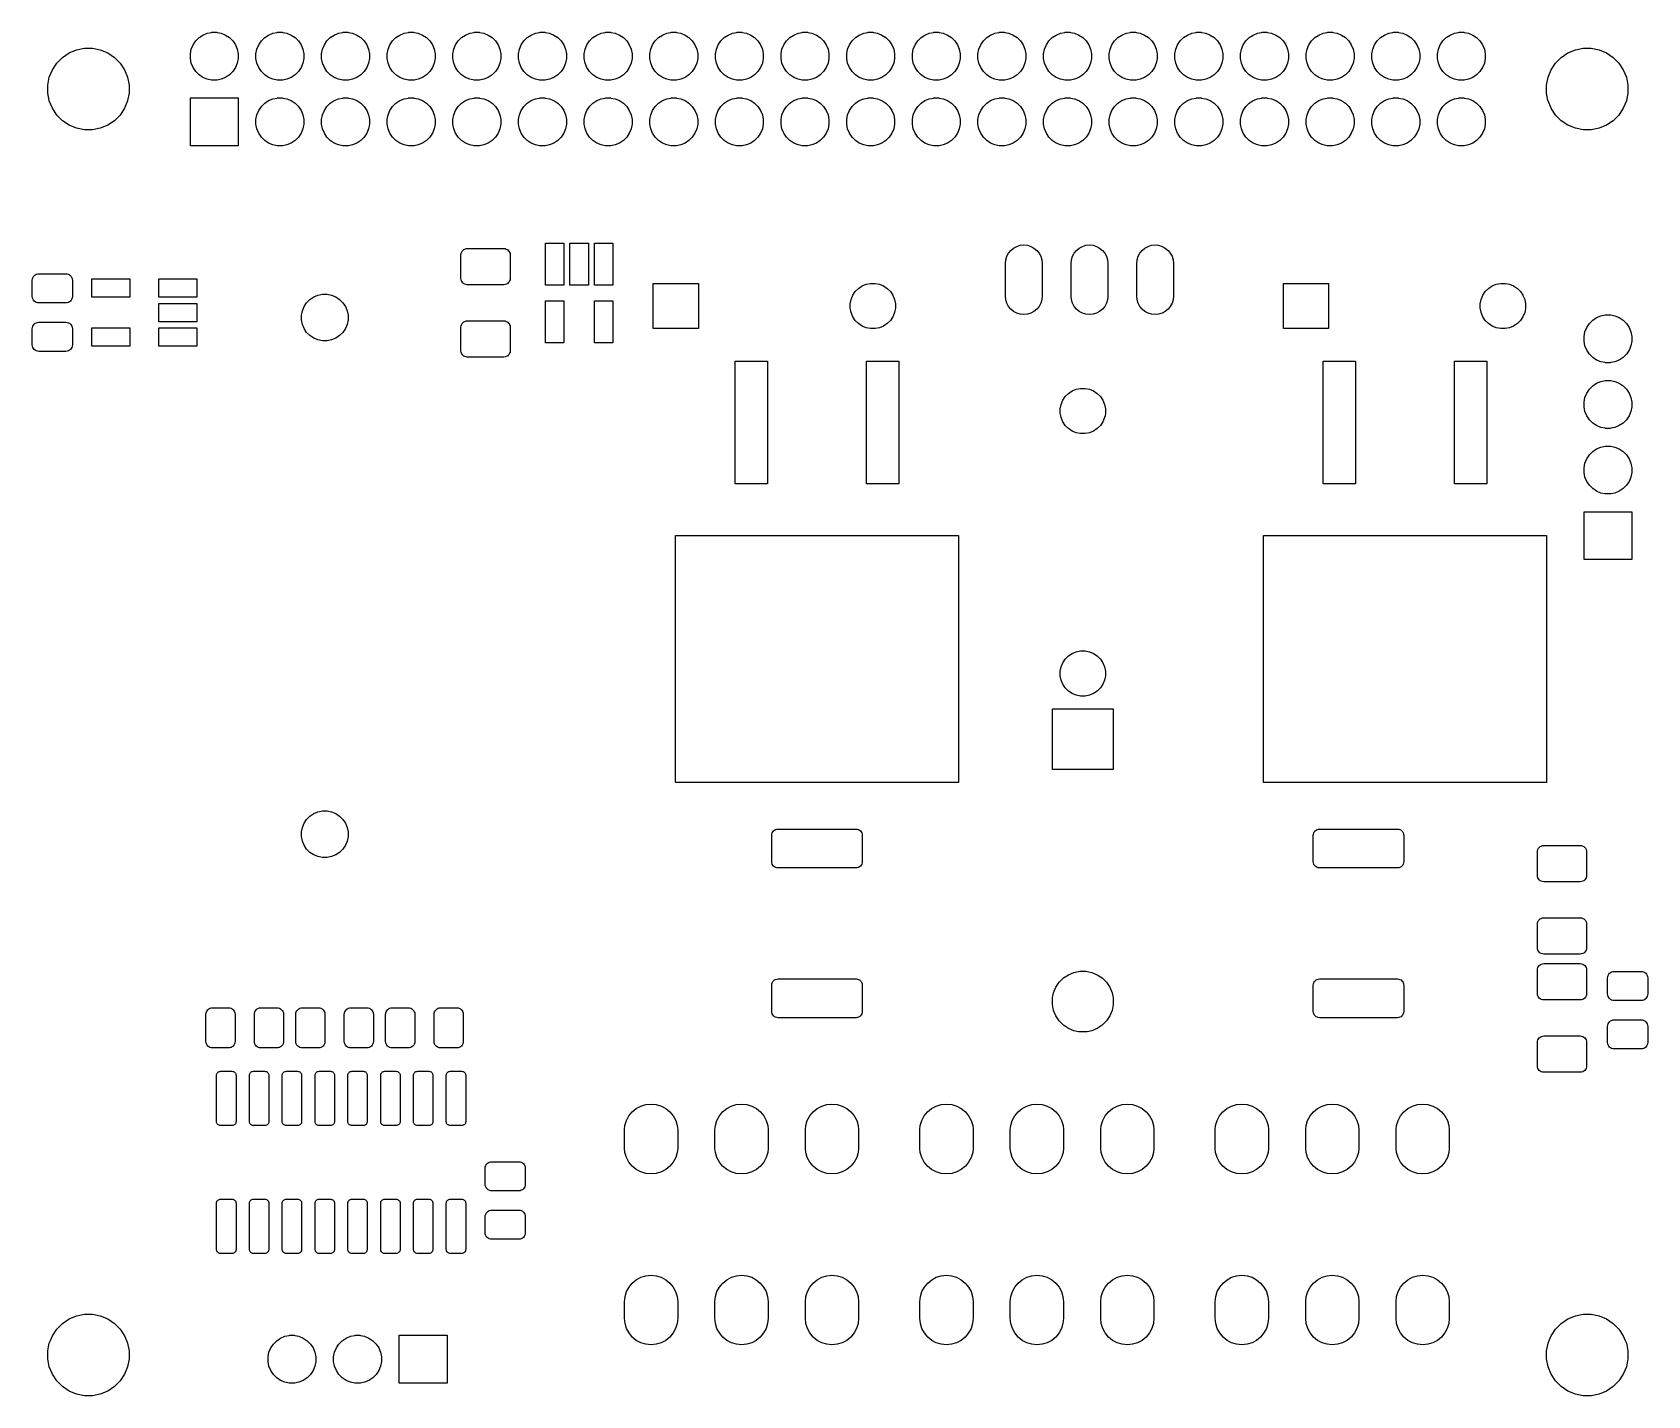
# Model space of a CAD drawing. Extents: x 122.9 to 185.4, y -117.6 to -64.8.
import ezdxf

# ---------------------------------------------------------------- set-up
doc = ezdxf.new("R2010")
doc.units = 0
doc.layers.add('BLACK', color=7, linetype='CONTINUOUS')

msp = doc.modelspace()

# ---------------------------------------------------------------- linework, layer by layer
at = {"layer": 'BLACK', "linetype": 'CONTINUOUS'}
for p, q in [((129.374, -65.0506), (129.525, -64.9492)), ((129.525, -64.9492), (129.694, -64.8794)), ((129.694, -64.8794), (129.855, -64.8473)), ((129.855, -64.8473), (129.873, -64.8438)), ((129.873, -64.8438), (130.055, -64.8438)), ((130.055, -64.8438), (130.073, -64.8473)), ((130.073, -64.8473), (130.234, -64.8794)), ((130.234, -64.8794), (130.403, -64.9492)), ((130.403, -64.9492), (130.554, -65.0506)), ((131.914, -65.0506), (132.065, -64.9492)), ((132.065, -64.9492), (132.234, -64.8794)), ((132.234, -64.8794), (132.395, -64.8473)), ((132.395, -64.8473), (132.413, -64.8438)), ((132.413, -64.8438), (132.595, -64.8438)), ((132.595, -64.8438), (132.613, -64.8473)), ((132.613, -64.8473), (132.774, -64.8794)), ((132.774, -64.8794), (132.943, -64.9492)), ((132.943, -64.9492), (133.094, -65.0506)), ((134.454, -65.0506), (134.605, -64.9492)), ((134.605, -64.9492), (134.774, -64.8794)), ((134.774, -64.8794), (134.935, -64.8473)), ((134.935, -64.8473), (134.953, -64.8438)), ((134.953, -64.8438), (135.135, -64.8438)), ((135.135, -64.8438), (135.153, -64.8473)), ((135.153, -64.8473), (135.314, -64.8794)), ((135.314, -64.8794), (135.483, -64.9492)), ((135.483, -64.9492), (135.634, -65.0506)), ((136.994, -65.0506), (137.145, -64.9492)), ((137.145, -64.9492), (137.314, -64.8794)), ((137.314, -64.8794), (137.475, -64.8473)), ((137.475, -64.8473), (137.493, -64.8438)), ((137.493, -64.8438), (137.675, -64.8438)), ((137.675, -64.8438), (137.693, -64.8473)), ((137.693, -64.8473), (137.854, -64.8794)), ((137.854, -64.8794), (138.023, -64.9492)), ((138.023, -64.9492), (138.174, -65.0506)), ((139.534, -65.0506), (139.685, -64.9492)), ((139.685, -64.9492), (139.854, -64.8794)), ((139.854, -64.8794), (140.015, -64.8473)), ((140.015, -64.8473), (140.033, -64.8438)), ((140.033, -64.8438), (140.215, -64.8438)), ((140.215, -64.8438), (140.233, -64.8473)), ((140.233, -64.8473), (140.394, -64.8794)), ((140.394, -64.8794), (140.563, -64.9492)), ((140.563, -64.9492), (140.714, -65.0506)), ((142.074, -65.0506), (142.225, -64.9492)), ((142.225, -64.9492), (142.394, -64.8794)), ((142.394, -64.8794), (142.555, -64.8473)), ((142.555, -64.8473), (142.573, -64.8438)), ((142.573, -64.8438), (142.755, -64.8438)), ((142.755, -64.8438), (142.773, -64.8473)), ((142.773, -64.8473), (142.934, -64.8794)), ((142.934, -64.8794), (143.103, -64.9492)), ((143.103, -64.9492), (143.254, -65.0506)), ((144.614, -65.0506), (144.765, -64.9492)), ((144.765, -64.9492), (144.934, -64.8794)), ((144.934, -64.8794), (145.095, -64.8473)), ((145.095, -64.8473), (145.113, -64.8438)), ((145.113, -64.8438), (145.295, -64.8438)), ((145.295, -64.8438), (145.313, -64.8473)), ((145.313, -64.8473), (145.474, -64.8794)), ((145.474, -64.8794), (145.643, -64.9492)), ((145.643, -64.9492), (145.794, -65.0506)), ((147.154, -65.0506), (147.305, -64.9492)), ((147.305, -64.9492), (147.474, -64.8794)), ((147.474, -64.8794), (147.635, -64.8473)), ((147.635, -64.8473), (147.653, -64.8438)), ((147.653, -64.8438), (147.835, -64.8438)), ((147.835, -64.8438), (147.853, -64.8473)), ((147.853, -64.8473), (148.014, -64.8794)), ((148.014, -64.8794), (148.183, -64.9492)), ((148.183, -64.9492), (148.334, -65.0506)), ((149.694, -65.0506), (149.845, -64.9492)), ((149.845, -64.9492), (150.014, -64.8794)), ((150.014, -64.8794), (150.175, -64.8473)), ((150.175, -64.8473), (150.193, -64.8438)), ((150.193, -64.8438), (150.375, -64.8438)), ((150.375, -64.8438), (150.393, -64.8473)), ((150.393, -64.8473), (150.554, -64.8794)), ((150.554, -64.8794), (150.723, -64.9492)), ((150.723, -64.9492), (150.874, -65.0506)), ((152.234, -65.0506), (152.385, -64.9492)), ((152.385, -64.9492), (152.554, -64.8794)), ((152.554, -64.8794), (152.715, -64.8473)), ((152.715, -64.8473), (152.733, -64.8438)), ((152.733, -64.8438), (152.915, -64.8438)), ((152.915, -64.8438), (152.933, -64.8473)), ((152.933, -64.8473), (153.094, -64.8794)), ((153.094, -64.8794), (153.263, -64.9492)), ((153.263, -64.9492), (153.414, -65.0506)), ((154.774, -65.0506), (154.925, -64.9492)), ((154.925, -64.9492), (155.094, -64.8794)), ((155.094, -64.8794), (155.255, -64.8473)), ((155.255, -64.8473), (155.273, -64.8438)), ((155.273, -64.8438), (155.455, -64.8438)), ((155.455, -64.8438), (155.473, -64.8473)), ((155.473, -64.8473), (155.634, -64.8794)), ((155.634, -64.8794), (155.803, -64.9492)), ((155.803, -64.9492), (155.954, -65.0506)), ((157.314, -65.0506), (157.465, -64.9492)), ((157.465, -64.9492), (157.634, -64.8794)), ((157.634, -64.8794), (157.795, -64.8473)), ((157.795, -64.8473), (157.813, -64.8438)), ((157.813, -64.8438), (157.995, -64.8438)), ((157.995, -64.8438), (158.013, -64.8473)), ((158.013, -64.8473), (158.174, -64.8794)), ((158.174, -64.8794), (158.343, -64.9492)), ((158.343, -64.9492), (158.494, -65.0506)), ((159.854, -65.0506), (160.005, -64.9492)), ((160.005, -64.9492), (160.174, -64.8794)), ((160.174, -64.8794), (160.335, -64.8473)), ((160.335, -64.8473), (160.353, -64.8438)), ((160.353, -64.8438), (160.535, -64.8438)), ((160.535, -64.8438), (160.553, -64.8473)), ((160.553, -64.8473), (160.714, -64.8794)), ((160.714, -64.8794), (160.883, -64.9492)), ((160.883, -64.9492), (161.034, -65.0506)), ((162.394, -65.0506), (162.545, -64.9492)), ((162.545, -64.9492), (162.714, -64.8794)), ((162.714, -64.8794), (162.875, -64.8473)), ((162.875, -64.8473), (162.893, -64.8438)), ((162.893, -64.8438), (163.075, -64.8438)), ((163.075, -64.8438), (163.093, -64.8473)), ((163.093, -64.8473), (163.254, -64.8794)), ((163.254, -64.8794), (163.423, -64.9492)), ((163.423, -64.9492), (163.574, -65.0506)), ((164.934, -65.0506), (165.085, -64.9492)), ((165.085, -64.9492), (165.254, -64.8794)), ((165.254, -64.8794), (165.415, -64.8473)), ((165.415, -64.8473), (165.433, -64.8438)), ((165.433, -64.8438), (165.615, -64.8438)), ((165.615, -64.8438), (165.633, -64.8473)), ((165.633, -64.8473), (165.794, -64.8794)), ((165.794, -64.8794), (165.963, -64.9492)), ((165.963, -64.9492), (166.114, -65.0506)), ((167.474, -65.0506), (167.625, -64.9492)), ((167.625, -64.9492), (167.794, -64.8794)), ((167.794, -64.8794), (167.955, -64.8473)), ((167.955, -64.8473), (167.973, -64.8438)), ((167.973, -64.8438), (168.155, -64.8438)), ((168.155, -64.8438), (168.173, -64.8473)), ((168.173, -64.8473), (168.334, -64.8794)), ((168.334, -64.8794), (168.503, -64.9492)), ((168.503, -64.9492), (168.654, -65.0506)), ((170.014, -65.0506), (170.165, -64.9492)), ((170.165, -64.9492), (170.334, -64.8794)), ((170.334, -64.8794), (170.495, -64.8473)), ((170.495, -64.8473), (170.513, -64.8438)), ((170.513, -64.8438), (170.695, -64.8438)), ((170.695, -64.8438), (170.713, -64.8473)), ((170.713, -64.8473), (170.874, -64.8794)), ((170.874, -64.8794), (171.043, -64.9492)), ((171.043, -64.9492), (171.194, -65.0506)), ((172.554, -65.0506), (172.705, -64.9492)), ((172.705, -64.9492), (172.874, -64.8794)), ((172.874, -64.8794), (173.035, -64.8473)), ((173.035, -64.8473), (173.053, -64.8438)), ((173.053, -64.8438), (173.235, -64.8438)), ((173.235, -64.8438), (173.253, -64.8473)), ((173.253, -64.8473), (173.414, -64.8794)), ((173.414, -64.8794), (173.583, -64.9492)), ((173.583, -64.9492), (173.734, -65.0506)), ((175.094, -65.0506), (175.245, -64.9492)), ((175.245, -64.9492), (175.414, -64.8794)), ((175.414, -64.8794), (175.575, -64.8473)), ((175.575, -64.8473), (175.593, -64.8438)), ((175.593, -64.8438), (175.775, -64.8438)), ((175.775, -64.8438), (175.793, -64.8473)), ((175.793, -64.8473), (175.954, -64.8794)), ((175.954, -64.8794), (176.123, -64.9492)), ((176.123, -64.9492), (176.274, -65.0506)), ((177.634, -65.0506), (177.785, -64.9492)), ((177.785, -64.9492), (177.954, -64.8794)), ((177.954, -64.8794), (178.115, -64.8473)), ((178.115, -64.8473), (178.133, -64.8438)), ((178.133, -64.8438), (178.315, -64.8438)), ((178.315, -64.8438), (178.333, -64.8473)), ((178.333, -64.8473), (178.494, -64.8794)), ((178.494, -64.8794), (178.663, -64.9492)), ((178.663, -64.9492), (178.814, -65.0506)), ((124.347, -65.6432), (124.634, -65.5244)), ((124.634, -65.5244), (124.939, -65.4638)), ((124.634, -65.5244), (124.634, -65.5244)), ((124.634, -65.5244), (124.634, -65.5244)), ((124.939, -65.4638), (125.249, -65.4638)), ((125.249, -65.4638), (125.554, -65.5244)), ((125.554, -65.5244), (125.554, -65.5244)), ((125.554, -65.5244), (125.554, -65.5244)), ((125.554, -65.5244), (125.841, -65.6432)), ((129.038, -65.6788), (129.073, -65.4998)), ((129.073, -65.4998), (129.143, -65.3313)), ((129.143, -65.3313), (129.245, -65.1796)), ((129.245, -65.1796), (129.374, -65.0506)), ((130.554, -65.0506), (130.683, -65.1796)), ((130.683, -65.1796), (130.785, -65.3313)), ((130.785, -65.3313), (130.855, -65.4998)), ((130.855, -65.4998), (130.89, -65.6788)), ((131.578, -65.6788), (131.613, -65.4998)), ((131.613, -65.4998), (131.683, -65.3313)), ((131.683, -65.3313), (131.785, -65.1796)), ((131.785, -65.1796), (131.914, -65.0506)), ((133.094, -65.0506), (133.223, -65.1796)), ((133.223, -65.1796), (133.325, -65.3313)), ((133.325, -65.3313), (133.395, -65.4998)), ((133.395, -65.4998), (133.43, -65.6788)), ((134.118, -65.6788), (134.153, -65.4998)), ((134.153, -65.4998), (134.223, -65.3313)), ((134.223, -65.3313), (134.325, -65.1796)), ((134.325, -65.1796), (134.454, -65.0506)), ((135.634, -65.0506), (135.763, -65.1796)), ((135.763, -65.1796), (135.865, -65.3313)), ((135.865, -65.3313), (135.935, -65.4998)), ((135.935, -65.4998), (135.97, -65.6788)), ((136.658, -65.6788), (136.693, -65.4998)), ((136.693, -65.4998), (136.763, -65.3313)), ((136.763, -65.3313), (136.865, -65.1796)), ((136.865, -65.1796), (136.994, -65.0506)), ((138.174, -65.0506), (138.303, -65.1796)), ((138.303, -65.1796), (138.405, -65.3313)), ((138.405, -65.3313), (138.475, -65.4998)), ((138.475, -65.4998), (138.51, -65.6788)), ((139.198, -65.6788), (139.233, -65.4998)), ((139.233, -65.4998), (139.303, -65.3313)), ((139.303, -65.3313), (139.405, -65.1796)), ((139.405, -65.1796), (139.534, -65.0506)), ((140.714, -65.0506), (140.843, -65.1796)), ((140.843, -65.1796), (140.945, -65.3313)), ((140.945, -65.3313), (141.015, -65.4998)), ((141.015, -65.4998), (141.05, -65.6788)), ((141.738, -65.6788), (141.773, -65.4998)), ((141.773, -65.4998), (141.843, -65.3313)), ((141.843, -65.3313), (141.945, -65.1796)), ((141.945, -65.1796), (142.074, -65.0506)), ((143.254, -65.0506), (143.383, -65.1796)), ((143.383, -65.1796), (143.485, -65.3313)), ((143.485, -65.3313), (143.555, -65.4998)), ((143.555, -65.4998), (143.59, -65.6788)), ((144.278, -65.6788), (144.313, -65.4998)), ((144.313, -65.4998), (144.383, -65.3313)), ((144.383, -65.3313), (144.485, -65.1796)), ((144.485, -65.1796), (144.614, -65.0506)), ((145.794, -65.0506), (145.923, -65.1796)), ((145.923, -65.1796), (146.025, -65.3313)), ((146.025, -65.3313), (146.095, -65.4998)), ((146.095, -65.4998), (146.13, -65.6788)), ((146.818, -65.6788), (146.853, -65.4998)), ((146.853, -65.4998), (146.923, -65.3313)), ((146.923, -65.3313), (147.025, -65.1796)), ((147.025, -65.1796), (147.154, -65.0506)), ((148.334, -65.0506), (148.463, -65.1796)), ((148.463, -65.1796), (148.565, -65.3313)), ((148.565, -65.3313), (148.635, -65.4998)), ((148.635, -65.4998), (148.67, -65.6788)), ((149.358, -65.6788), (149.393, -65.4998)), ((149.393, -65.4998), (149.463, -65.3313)), ((149.463, -65.3313), (149.565, -65.1796)), ((149.565, -65.1796), (149.694, -65.0506)), ((150.874, -65.0506), (151.003, -65.1796)), ((151.003, -65.1796), (151.105, -65.3313)), ((151.105, -65.3313), (151.175, -65.4998)), ((151.175, -65.4998), (151.21, -65.6788)), ((151.898, -65.6788), (151.933, -65.4998)), ((151.933, -65.4998), (152.003, -65.3313)), ((152.003, -65.3313), (152.105, -65.1796)), ((152.105, -65.1796), (152.234, -65.0506)), ((153.414, -65.0506), (153.543, -65.1796)), ((153.543, -65.1796), (153.645, -65.3313)), ((153.645, -65.3313), (153.715, -65.4998)), ((153.715, -65.4998), (153.75, -65.6788)), ((154.438, -65.6788), (154.473, -65.4998)), ((154.473, -65.4998), (154.543, -65.3313)), ((154.543, -65.3313), (154.645, -65.1796)), ((154.645, -65.1796), (154.774, -65.0506)), ((155.954, -65.0506), (156.083, -65.1796)), ((156.083, -65.1796), (156.185, -65.3313)), ((156.185, -65.3313), (156.255, -65.4998)), ((156.255, -65.4998), (156.29, -65.6788)), ((156.978, -65.6788), (157.013, -65.4998)), ((157.013, -65.4998), (157.083, -65.3313)), ((157.083, -65.3313), (157.185, -65.1796)), ((157.185, -65.1796), (157.314, -65.0506)), ((158.494, -65.0506), (158.623, -65.1796)), ((158.623, -65.1796), (158.725, -65.3313)), ((158.725, -65.3313), (158.795, -65.4998)), ((158.795, -65.4998), (158.83, -65.6788)), ((159.518, -65.6788), (159.553, -65.4998)), ((159.553, -65.4998), (159.623, -65.3313)), ((159.623, -65.3313), (159.725, -65.1796)), ((159.725, -65.1796), (159.854, -65.0506)), ((161.034, -65.0506), (161.163, -65.1796)), ((161.163, -65.1796), (161.265, -65.3313)), ((161.265, -65.3313), (161.335, -65.4998)), ((161.335, -65.4998), (161.37, -65.6788)), ((162.058, -65.6788), (162.093, -65.4998)), ((162.093, -65.4998), (162.163, -65.3313)), ((162.163, -65.3313), (162.265, -65.1796)), ((162.265, -65.1796), (162.394, -65.0506)), ((163.574, -65.0506), (163.703, -65.1796)), ((163.703, -65.1796), (163.805, -65.3313)), ((163.805, -65.3313), (163.875, -65.4998)), ((163.875, -65.4998), (163.91, -65.6788)), ((164.598, -65.6788), (164.633, -65.4998)), ((164.633, -65.4998), (164.703, -65.3313)), ((164.703, -65.3313), (164.805, -65.1796)), ((164.805, -65.1796), (164.934, -65.0506)), ((166.114, -65.0506), (166.243, -65.1796)), ((166.243, -65.1796), (166.345, -65.3313)), ((166.345, -65.3313), (166.415, -65.4998)), ((166.415, -65.4998), (166.45, -65.6788)), ((167.138, -65.6788), (167.173, -65.4998)), ((167.173, -65.4998), (167.243, -65.3313)), ((167.243, -65.3313), (167.345, -65.1796)), ((167.345, -65.1796), (167.474, -65.0506)), ((168.654, -65.0506), (168.783, -65.1796)), ((168.783, -65.1796), (168.885, -65.3313)), ((168.885, -65.3313), (168.955, -65.4998)), ((168.955, -65.4998), (168.99, -65.6788)), ((169.678, -65.6788), (169.713, -65.4998)), ((169.713, -65.4998), (169.783, -65.3313)), ((169.783, -65.3313), (169.885, -65.1796)), ((169.885, -65.1796), (170.014, -65.0506)), ((171.194, -65.0506), (171.323, -65.1796)), ((171.323, -65.1796), (171.425, -65.3313)), ((171.425, -65.3313), (171.495, -65.4998)), ((171.495, -65.4998), (171.53, -65.6788)), ((172.218, -65.6788), (172.253, -65.4998)), ((172.253, -65.4998), (172.323, -65.3313)), ((172.323, -65.3313), (172.425, -65.1796)), ((172.425, -65.1796), (172.554, -65.0506)), ((173.734, -65.0506), (173.863, -65.1796)), ((173.863, -65.1796), (173.965, -65.3313)), ((173.965, -65.3313), (174.035, -65.4998)), ((174.035, -65.4998), (174.07, -65.6788)), ((174.758, -65.6788), (174.793, -65.4998)), ((174.793, -65.4998), (174.863, -65.3313)), ((174.863, -65.3313), (174.965, -65.1796)), ((174.965, -65.1796), (175.094, -65.0506)), ((176.274, -65.0506), (176.403, -65.1796)), ((176.403, -65.1796), (176.505, -65.3313)), ((176.505, -65.3313), (176.575, -65.4998)), ((176.575, -65.4998), (176.61, -65.6788)), ((177.298, -65.6788), (177.333, -65.4998)), ((177.333, -65.4998), (177.403, -65.3313)), ((177.403, -65.3313), (177.505, -65.1796)), ((177.505, -65.1796), (177.634, -65.0506)), ((178.814, -65.0506), (178.943, -65.1796)), ((178.943, -65.1796), (179.045, -65.3313)), ((179.045, -65.3313), (179.115, -65.4998)), ((179.115, -65.4998), (179.15, -65.6788)), ((182.347, -65.6432), (182.634, -65.5244)), ((182.634, -65.5244), (182.939, -65.4638)), ((182.634, -65.5244), (182.634, -65.5244)), ((182.634, -65.5244), (182.634, -65.5244)), ((182.939, -65.4638), (183.249, -65.4638)), ((183.249, -65.4638), (183.554, -65.5244)), ((183.554, -65.5244), (183.554, -65.5244)), ((183.554, -65.5244), (183.554, -65.5244)), ((183.554, -65.5244), (183.841, -65.6432)), ((123.697, -66.2934), (123.87, -66.0352)), ((123.87, -66.0352), (124.089, -65.8157)), ((123.87, -66.0352), (123.87, -66.0352)), ((123.87, -66.0352), (123.87, -66.0352)), ((124.089, -65.8157), (124.347, -65.6432)), ((124.089, -65.8157), (124.089, -65.8157)), ((124.089, -65.8157), (124.089, -65.8157)), ((125.841, -65.6432), (126.099, -65.8157)), ((126.099, -65.8157), (126.099, -65.8157)), ((126.099, -65.8157), (126.099, -65.8157)), ((126.099, -65.8157), (126.318, -66.0352)), ((126.318, -66.0352), (126.318, -66.0352)), ((126.318, -66.0352), (126.318, -66.0352)), ((126.318, -66.0352), (126.491, -66.2934)), ((129.038, -65.8612), (129.038, -65.6788)), ((129.073, -66.0402), (129.038, -65.8612)), ((129.143, -66.2087), (129.073, -66.0402)), ((129.245, -66.3604), (129.143, -66.2087)), ((130.785, -66.2087), (130.683, -66.3604)), ((130.855, -66.0402), (130.785, -66.2087)), ((130.89, -65.8612), (130.855, -66.0402)), ((130.89, -65.6788), (130.89, -65.8612)), ((131.578, -65.8612), (131.578, -65.6788)), ((131.613, -66.0402), (131.578, -65.8612)), ((131.683, -66.2087), (131.613, -66.0402)), ((131.785, -66.3604), (131.683, -66.2087)), ((133.325, -66.2087), (133.223, -66.3604)), ((133.395, -66.0402), (133.325, -66.2087)), ((133.43, -65.8612), (133.395, -66.0402)), ((133.43, -65.6788), (133.43, -65.8612)), ((134.118, -65.8612), (134.118, -65.6788)), ((134.153, -66.0402), (134.118, -65.8612)), ((134.223, -66.2087), (134.153, -66.0402)), ((134.325, -66.3604), (134.223, -66.2087)), ((135.865, -66.2087), (135.763, -66.3604)), ((135.935, -66.0402), (135.865, -66.2087)), ((135.97, -65.8612), (135.935, -66.0402)), ((135.97, -65.6788), (135.97, -65.8612)), ((136.658, -65.8612), (136.658, -65.6788)), ((136.693, -66.0402), (136.658, -65.8612)), ((136.763, -66.2087), (136.693, -66.0402)), ((136.865, -66.3604), (136.763, -66.2087)), ((138.405, -66.2087), (138.303, -66.3604)), ((138.475, -66.0402), (138.405, -66.2087)), ((138.51, -65.8612), (138.475, -66.0402)), ((138.51, -65.6788), (138.51, -65.8612)), ((139.198, -65.8612), (139.198, -65.6788)), ((139.233, -66.0402), (139.198, -65.8612)), ((139.303, -66.2087), (139.233, -66.0402)), ((139.405, -66.3604), (139.303, -66.2087)), ((140.945, -66.2087), (140.843, -66.3604)), ((141.015, -66.0402), (140.945, -66.2087)), ((141.05, -65.8612), (141.015, -66.0402)), ((141.05, -65.6788), (141.05, -65.8612)), ((141.738, -65.8612), (141.738, -65.6788)), ((141.773, -66.0402), (141.738, -65.8612)), ((141.843, -66.2087), (141.773, -66.0402)), ((141.945, -66.3604), (141.843, -66.2087)), ((143.485, -66.2087), (143.383, -66.3604)), ((143.555, -66.0402), (143.485, -66.2087)), ((143.59, -65.8612), (143.555, -66.0402)), ((143.59, -65.6788), (143.59, -65.8612)), ((144.278, -65.8612), (144.278, -65.6788)), ((144.313, -66.0402), (144.278, -65.8612)), ((144.383, -66.2087), (144.313, -66.0402)), ((144.485, -66.3604), (144.383, -66.2087)), ((146.025, -66.2087), (145.923, -66.3604)), ((146.095, -66.0402), (146.025, -66.2087)), ((146.13, -65.8612), (146.095, -66.0402)), ((146.13, -65.6788), (146.13, -65.8612)), ((146.818, -65.8612), (146.818, -65.6788)), ((146.853, -66.0402), (146.818, -65.8612)), ((146.923, -66.2087), (146.853, -66.0402)), ((147.025, -66.3604), (146.923, -66.2087)), ((148.565, -66.2087), (148.463, -66.3604)), ((148.635, -66.0402), (148.565, -66.2087)), ((148.67, -65.8612), (148.635, -66.0402)), ((148.67, -65.6788), (148.67, -65.8612)), ((149.358, -65.8612), (149.358, -65.6788)), ((149.393, -66.0402), (149.358, -65.8612)), ((149.463, -66.2087), (149.393, -66.0402)), ((149.565, -66.3604), (149.463, -66.2087)), ((151.105, -66.2087), (151.003, -66.3604)), ((151.175, -66.0402), (151.105, -66.2087)), ((151.21, -65.8612), (151.175, -66.0402)), ((151.21, -65.6788), (151.21, -65.8612)), ((151.898, -65.8612), (151.898, -65.6788)), ((151.933, -66.0402), (151.898, -65.8612)), ((152.003, -66.2087), (151.933, -66.0402)), ((152.105, -66.3604), (152.003, -66.2087)), ((153.645, -66.2087), (153.543, -66.3604)), ((153.715, -66.0402), (153.645, -66.2087)), ((153.75, -65.8612), (153.715, -66.0402)), ((153.75, -65.6788), (153.75, -65.8612)), ((154.438, -65.8612), (154.438, -65.6788)), ((154.473, -66.0402), (154.438, -65.8612)), ((154.543, -66.2087), (154.473, -66.0402)), ((154.645, -66.3604), (154.543, -66.2087)), ((156.185, -66.2087), (156.083, -66.3604)), ((156.255, -66.0402), (156.185, -66.2087)), ((156.29, -65.8612), (156.255, -66.0402)), ((156.29, -65.6788), (156.29, -65.8612)), ((156.978, -65.8612), (156.978, -65.6788)), ((157.013, -66.0402), (156.978, -65.8612)), ((157.083, -66.2087), (157.013, -66.0402)), ((157.185, -66.3604), (157.083, -66.2087)), ((158.725, -66.2087), (158.623, -66.3604)), ((158.795, -66.0402), (158.725, -66.2087)), ((158.83, -65.8612), (158.795, -66.0402)), ((158.83, -65.6788), (158.83, -65.8612)), ((159.518, -65.8612), (159.518, -65.6788)), ((159.553, -66.0402), (159.518, -65.8612)), ((159.623, -66.2087), (159.553, -66.0402)), ((159.725, -66.3604), (159.623, -66.2087)), ((161.265, -66.2087), (161.163, -66.3604)), ((161.335, -66.0402), (161.265, -66.2087)), ((161.37, -65.8612), (161.335, -66.0402)), ((161.37, -65.6788), (161.37, -65.8612)), ((162.058, -65.8612), (162.058, -65.6788)), ((162.093, -66.0402), (162.058, -65.8612)), ((162.163, -66.2087), (162.093, -66.0402)), ((162.265, -66.3604), (162.163, -66.2087)), ((163.805, -66.2087), (163.703, -66.3604)), ((163.875, -66.0402), (163.805, -66.2087)), ((163.91, -65.8612), (163.875, -66.0402)), ((163.91, -65.6788), (163.91, -65.8612)), ((164.598, -65.8612), (164.598, -65.6788)), ((164.633, -66.0402), (164.598, -65.8612)), ((164.703, -66.2087), (164.633, -66.0402)), ((164.805, -66.3604), (164.703, -66.2087)), ((166.345, -66.2087), (166.243, -66.3604)), ((166.415, -66.0402), (166.345, -66.2087)), ((166.45, -65.8612), (166.415, -66.0402)), ((166.45, -65.6788), (166.45, -65.8612)), ((167.138, -65.8612), (167.138, -65.6788)), ((167.173, -66.0402), (167.138, -65.8612)), ((167.243, -66.2087), (167.173, -66.0402)), ((167.345, -66.3604), (167.243, -66.2087)), ((168.885, -66.2087), (168.783, -66.3604)), ((168.955, -66.0402), (168.885, -66.2087)), ((168.99, -65.8612), (168.955, -66.0402)), ((168.99, -65.6788), (168.99, -65.8612)), ((169.678, -65.8612), (169.678, -65.6788)), ((169.713, -66.0402), (169.678, -65.8612)), ((169.783, -66.2087), (169.713, -66.0402)), ((169.885, -66.3604), (169.783, -66.2087)), ((171.425, -66.2087), (171.323, -66.3604)), ((171.495, -66.0402), (171.425, -66.2087)), ((171.53, -65.8612), (171.495, -66.0402)), ((171.53, -65.6788), (171.53, -65.8612)), ((172.218, -65.8612), (172.218, -65.6788)), ((172.253, -66.0402), (172.218, -65.8612)), ((172.323, -66.2087), (172.253, -66.0402)), ((172.425, -66.3604), (172.323, -66.2087)), ((173.965, -66.2087), (173.863, -66.3604)), ((174.035, -66.0402), (173.965, -66.2087)), ((174.07, -65.8612), (174.035, -66.0402)), ((174.07, -65.6788), (174.07, -65.8612)), ((174.758, -65.8612), (174.758, -65.6788)), ((174.793, -66.0402), (174.758, -65.8612)), ((174.863, -66.2087), (174.793, -66.0402)), ((174.965, -66.3604), (174.863, -66.2087)), ((176.505, -66.2087), (176.403, -66.3604)), ((176.575, -66.0402), (176.505, -66.2087)), ((176.61, -65.8612), (176.575, -66.0402)), ((176.61, -65.6788), (176.61, -65.8612)), ((177.298, -65.8612), (177.298, -65.6788)), ((177.333, -66.0402), (177.298, -65.8612)), ((177.403, -66.2087), (177.333, -66.0402)), ((177.505, -66.3604), (177.403, -66.2087)), ((179.045, -66.2087), (178.943, -66.3604)), ((179.115, -66.0402), (179.045, -66.2087)), ((179.15, -65.8612), (179.115, -66.0402)), ((179.15, -65.6788), (179.15, -65.8612)), ((181.697, -66.2934), (181.87, -66.0352)), ((181.87, -66.0352), (182.089, -65.8157)), ((181.87, -66.0352), (181.87, -66.0352)), ((181.87, -66.0352), (181.87, -66.0352)), ((182.089, -65.8157), (182.347, -65.6432)), ((182.089, -65.8157), (182.089, -65.8157)), ((182.089, -65.8157), (182.089, -65.8157)), ((183.841, -65.6432), (184.099, -65.8157)), ((184.099, -65.8157), (184.099, -65.8157)), ((184.099, -65.8157), (184.099, -65.8157)), ((184.099, -65.8157), (184.318, -66.0352)), ((184.318, -66.0352), (184.318, -66.0352)), ((184.318, -66.0352), (184.318, -66.0352)), ((184.318, -66.0352), (184.491, -66.2934)), ((123.518, -66.8848), (123.578, -66.5802)), ((123.518, -67.1952), (123.518, -66.8848)), ((123.578, -66.5802), (123.697, -66.2934)), ((123.578, -66.5802), (123.578, -66.5802)), ((126.491, -66.2934), (126.61, -66.5802)), ((126.61, -66.5802), (126.61, -66.5802)), ((126.61, -66.5802), (126.67, -66.8848)), ((126.67, -66.8848), (126.67, -67.1952)), ((129.374, -66.4894), (129.245, -66.3604)), ((129.525, -66.5908), (129.374, -66.4894)), ((129.694, -66.6606), (129.525, -66.5908)), ((129.855, -66.6927), (129.694, -66.6606)), ((129.873, -66.6962), (129.855, -66.6927)), ((130.055, -66.6962), (129.873, -66.6962)), ((130.073, -66.6927), (130.055, -66.6962)), ((130.234, -66.6606), (130.073, -66.6927)), ((130.403, -66.5908), (130.234, -66.6606)), ((130.554, -66.4894), (130.403, -66.5908)), ((130.683, -66.3604), (130.554, -66.4894)), ((131.914, -66.4894), (131.785, -66.3604)), ((132.065, -66.5908), (131.914, -66.4894)), ((132.234, -66.6606), (132.065, -66.5908)), ((132.395, -66.6927), (132.234, -66.6606)), ((132.413, -66.6962), (132.395, -66.6927)), ((132.595, -66.6962), (132.413, -66.6962)), ((132.613, -66.6927), (132.595, -66.6962)), ((132.774, -66.6606), (132.613, -66.6927)), ((132.943, -66.5908), (132.774, -66.6606)), ((133.094, -66.4894), (132.943, -66.5908)), ((133.223, -66.3604), (133.094, -66.4894)), ((134.454, -66.4894), (134.325, -66.3604)), ((134.605, -66.5908), (134.454, -66.4894)), ((134.774, -66.6606), (134.605, -66.5908)), ((134.935, -66.6927), (134.774, -66.6606)), ((134.953, -66.6962), (134.935, -66.6927)), ((135.135, -66.6962), (134.953, -66.6962)), ((135.153, -66.6927), (135.135, -66.6962)), ((135.314, -66.6606), (135.153, -66.6927)), ((135.483, -66.5908), (135.314, -66.6606)), ((135.634, -66.4894), (135.483, -66.5908)), ((135.763, -66.3604), (135.634, -66.4894)), ((136.994, -66.4894), (136.865, -66.3604)), ((137.145, -66.5908), (136.994, -66.4894)), ((137.314, -66.6606), (137.145, -66.5908)), ((137.475, -66.6927), (137.314, -66.6606)), ((137.493, -66.6962), (137.475, -66.6927)), ((137.675, -66.6962), (137.493, -66.6962)), ((137.693, -66.6927), (137.675, -66.6962)), ((137.854, -66.6606), (137.693, -66.6927)), ((138.023, -66.5908), (137.854, -66.6606)), ((138.174, -66.4894), (138.023, -66.5908)), ((138.303, -66.3604), (138.174, -66.4894)), ((139.534, -66.4894), (139.405, -66.3604)), ((139.685, -66.5908), (139.534, -66.4894)), ((139.854, -66.6606), (139.685, -66.5908)), ((140.015, -66.6927), (139.854, -66.6606)), ((140.033, -66.6962), (140.015, -66.6927)), ((140.215, -66.6962), (140.033, -66.6962)), ((140.233, -66.6927), (140.215, -66.6962)), ((140.394, -66.6606), (140.233, -66.6927)), ((140.563, -66.5908), (140.394, -66.6606)), ((140.714, -66.4894), (140.563, -66.5908)), ((140.843, -66.3604), (140.714, -66.4894)), ((142.074, -66.4894), (141.945, -66.3604)), ((142.225, -66.5908), (142.074, -66.4894)), ((142.394, -66.6606), (142.225, -66.5908)), ((142.555, -66.6927), (142.394, -66.6606)), ((142.573, -66.6962), (142.555, -66.6927)), ((142.755, -66.6962), (142.573, -66.6962)), ((142.773, -66.6927), (142.755, -66.6962)), ((142.934, -66.6606), (142.773, -66.6927)), ((143.103, -66.5908), (142.934, -66.6606)), ((143.254, -66.4894), (143.103, -66.5908)), ((143.383, -66.3604), (143.254, -66.4894)), ((144.614, -66.4894), (144.485, -66.3604)), ((144.765, -66.5908), (144.614, -66.4894)), ((144.934, -66.6606), (144.765, -66.5908)), ((145.095, -66.6927), (144.934, -66.6606)), ((145.113, -66.6962), (145.095, -66.6927)), ((145.295, -66.6962), (145.113, -66.6962)), ((145.313, -66.6927), (145.295, -66.6962)), ((145.474, -66.6606), (145.313, -66.6927)), ((145.643, -66.5908), (145.474, -66.6606)), ((145.794, -66.4894), (145.643, -66.5908)), ((145.923, -66.3604), (145.794, -66.4894)), ((147.154, -66.4894), (147.025, -66.3604)), ((147.305, -66.5908), (147.154, -66.4894)), ((147.474, -66.6606), (147.305, -66.5908)), ((147.635, -66.6927), (147.474, -66.6606)), ((147.653, -66.6962), (147.635, -66.6927)), ((147.835, -66.6962), (147.653, -66.6962)), ((147.853, -66.6927), (147.835, -66.6962)), ((148.014, -66.6606), (147.853, -66.6927)), ((148.183, -66.5908), (148.014, -66.6606)), ((148.334, -66.4894), (148.183, -66.5908)), ((148.463, -66.3604), (148.334, -66.4894)), ((149.694, -66.4894), (149.565, -66.3604)), ((149.845, -66.5908), (149.694, -66.4894)), ((150.014, -66.6606), (149.845, -66.5908)), ((150.175, -66.6927), (150.014, -66.6606)), ((150.193, -66.6962), (150.175, -66.6927)), ((150.375, -66.6962), (150.193, -66.6962)), ((150.393, -66.6927), (150.375, -66.6962)), ((150.554, -66.6606), (150.393, -66.6927)), ((150.723, -66.5908), (150.554, -66.6606)), ((150.874, -66.4894), (150.723, -66.5908)), ((151.003, -66.3604), (150.874, -66.4894)), ((152.234, -66.4894), (152.105, -66.3604)), ((152.385, -66.5908), (152.234, -66.4894)), ((152.554, -66.6606), (152.385, -66.5908)), ((152.715, -66.6927), (152.554, -66.6606)), ((152.733, -66.6962), (152.715, -66.6927)), ((152.915, -66.6962), (152.733, -66.6962)), ((152.933, -66.6927), (152.915, -66.6962)), ((153.094, -66.6606), (152.933, -66.6927)), ((153.263, -66.5908), (153.094, -66.6606)), ((153.414, -66.4894), (153.263, -66.5908)), ((153.543, -66.3604), (153.414, -66.4894)), ((154.774, -66.4894), (154.645, -66.3604)), ((154.925, -66.5908), (154.774, -66.4894)), ((155.094, -66.6606), (154.925, -66.5908)), ((155.255, -66.6927), (155.094, -66.6606)), ((155.273, -66.6962), (155.255, -66.6927)), ((155.455, -66.6962), (155.273, -66.6962)), ((155.473, -66.6927), (155.455, -66.6962)), ((155.634, -66.6606), (155.473, -66.6927)), ((155.803, -66.5908), (155.634, -66.6606)), ((155.954, -66.4894), (155.803, -66.5908)), ((156.083, -66.3604), (155.954, -66.4894)), ((157.314, -66.4894), (157.185, -66.3604)), ((157.465, -66.5908), (157.314, -66.4894)), ((157.634, -66.6606), (157.465, -66.5908)), ((157.795, -66.6927), (157.634, -66.6606)), ((157.813, -66.6962), (157.795, -66.6927)), ((157.995, -66.6962), (157.813, -66.6962)), ((158.013, -66.6927), (157.995, -66.6962)), ((158.174, -66.6606), (158.013, -66.6927)), ((158.343, -66.5908), (158.174, -66.6606)), ((158.494, -66.4894), (158.343, -66.5908)), ((158.623, -66.3604), (158.494, -66.4894)), ((159.854, -66.4894), (159.725, -66.3604)), ((160.005, -66.5908), (159.854, -66.4894)), ((160.174, -66.6606), (160.005, -66.5908)), ((160.335, -66.6927), (160.174, -66.6606)), ((160.353, -66.6962), (160.335, -66.6927)), ((160.535, -66.6962), (160.353, -66.6962)), ((160.553, -66.6927), (160.535, -66.6962)), ((160.714, -66.6606), (160.553, -66.6927)), ((160.883, -66.5908), (160.714, -66.6606)), ((161.034, -66.4894), (160.883, -66.5908)), ((161.163, -66.3604), (161.034, -66.4894)), ((162.394, -66.4894), (162.265, -66.3604)), ((162.545, -66.5908), (162.394, -66.4894)), ((162.714, -66.6606), (162.545, -66.5908)), ((162.875, -66.6927), (162.714, -66.6606)), ((162.893, -66.6962), (162.875, -66.6927)), ((163.075, -66.6962), (162.893, -66.6962)), ((163.093, -66.6927), (163.075, -66.6962)), ((163.254, -66.6606), (163.093, -66.6927)), ((163.423, -66.5908), (163.254, -66.6606)), ((163.574, -66.4894), (163.423, -66.5908)), ((163.703, -66.3604), (163.574, -66.4894)), ((164.934, -66.4894), (164.805, -66.3604)), ((165.085, -66.5908), (164.934, -66.4894)), ((165.254, -66.6606), (165.085, -66.5908)), ((165.415, -66.6927), (165.254, -66.6606)), ((165.433, -66.6962), (165.415, -66.6927)), ((165.615, -66.6962), (165.433, -66.6962)), ((165.633, -66.6927), (165.615, -66.6962)), ((165.794, -66.6606), (165.633, -66.6927)), ((165.963, -66.5908), (165.794, -66.6606)), ((166.114, -66.4894), (165.963, -66.5908)), ((166.243, -66.3604), (166.114, -66.4894)), ((167.474, -66.4894), (167.345, -66.3604)), ((167.625, -66.5908), (167.474, -66.4894)), ((167.794, -66.6606), (167.625, -66.5908)), ((167.955, -66.6927), (167.794, -66.6606)), ((167.973, -66.6962), (167.955, -66.6927)), ((168.155, -66.6962), (167.973, -66.6962)), ((168.173, -66.6927), (168.155, -66.6962)), ((168.334, -66.6606), (168.173, -66.6927)), ((168.503, -66.5908), (168.334, -66.6606)), ((168.654, -66.4894), (168.503, -66.5908)), ((168.783, -66.3604), (168.654, -66.4894)), ((170.014, -66.4894), (169.885, -66.3604)), ((170.165, -66.5908), (170.014, -66.4894)), ((170.334, -66.6606), (170.165, -66.5908)), ((170.495, -66.6927), (170.334, -66.6606)), ((170.513, -66.6962), (170.495, -66.6927)), ((170.695, -66.6962), (170.513, -66.6962)), ((170.713, -66.6927), (170.695, -66.6962)), ((170.874, -66.6606), (170.713, -66.6927)), ((171.043, -66.5908), (170.874, -66.6606)), ((171.194, -66.4894), (171.043, -66.5908)), ((171.323, -66.3604), (171.194, -66.4894)), ((172.554, -66.4894), (172.425, -66.3604)), ((172.705, -66.5908), (172.554, -66.4894)), ((172.874, -66.6606), (172.705, -66.5908)), ((173.035, -66.6927), (172.874, -66.6606)), ((173.053, -66.6962), (173.035, -66.6927)), ((173.235, -66.6962), (173.053, -66.6962)), ((173.253, -66.6927), (173.235, -66.6962)), ((173.414, -66.6606), (173.253, -66.6927)), ((173.583, -66.5908), (173.414, -66.6606)), ((173.734, -66.4894), (173.583, -66.5908)), ((173.863, -66.3604), (173.734, -66.4894)), ((175.094, -66.4894), (174.965, -66.3604)), ((175.245, -66.5908), (175.094, -66.4894)), ((175.414, -66.6606), (175.245, -66.5908)), ((175.575, -66.6927), (175.414, -66.6606)), ((175.593, -66.6962), (175.575, -66.6927)), ((175.775, -66.6962), (175.593, -66.6962)), ((175.793, -66.6927), (175.775, -66.6962)), ((175.954, -66.6606), (175.793, -66.6927)), ((176.123, -66.5908), (175.954, -66.6606)), ((176.274, -66.4894), (176.123, -66.5908)), ((176.403, -66.3604), (176.274, -66.4894)), ((177.634, -66.4894), (177.505, -66.3604)), ((177.785, -66.5908), (177.634, -66.4894)), ((177.954, -66.6606), (177.785, -66.5908)), ((178.115, -66.6927), (177.954, -66.6606)), ((178.133, -66.6962), (178.115, -66.6927)), ((178.315, -66.6962), (178.133, -66.6962)), ((178.333, -66.6927), (178.315, -66.6962)), ((178.494, -66.6606), (178.333, -66.6927)), ((178.663, -66.5908), (178.494, -66.6606)), ((178.814, -66.4894), (178.663, -66.5908)), ((178.943, -66.3604), (178.814, -66.4894)), ((181.518, -66.8848), (181.578, -66.5802)), ((181.518, -67.1952), (181.518, -66.8848)), ((181.578, -66.5802), (181.697, -66.2934)), ((181.578, -66.5802), (181.578, -66.5802)), ((184.491, -66.2934), (184.61, -66.5802)), ((184.61, -66.5802), (184.61, -66.5802)), ((184.61, -66.5802), (184.67, -66.8848)), ((184.67, -66.8848), (184.67, -67.1952)), ((123.576, -67.4892), (123.518, -67.1952)), ((123.578, -67.4998), (123.576, -67.4892)), ((123.697, -67.7866), (123.578, -67.4998)), ((126.61, -67.4998), (126.491, -67.7866)), ((126.612, -67.4892), (126.61, -67.4998)), ((126.67, -67.1952), (126.612, -67.4892)), ((129.038, -69.2362), (129.038, -67.3838)), ((129.038, -67.3838), (130.89, -67.3838)), ((130.89, -67.3838), (130.89, -69.2362)), ((131.914, -67.5906), (132.065, -67.4892)), ((132.065, -67.4892), (132.234, -67.4194)), ((132.234, -67.4194), (132.395, -67.3873)), ((132.395, -67.3873), (132.413, -67.3838)), ((132.413, -67.3838), (132.595, -67.3838)), ((132.595, -67.3838), (132.613, -67.3873)), ((132.613, -67.3873), (132.774, -67.4194)), ((132.774, -67.4194), (132.943, -67.4892)), ((132.943, -67.4892), (133.094, -67.5906)), ((134.454, -67.5906), (134.605, -67.4892)), ((134.605, -67.4892), (134.774, -67.4194)), ((134.774, -67.4194), (134.935, -67.3873)), ((134.935, -67.3873), (134.953, -67.3838)), ((134.953, -67.3838), (135.135, -67.3838)), ((135.135, -67.3838), (135.153, -67.3873)), ((135.153, -67.3873), (135.314, -67.4194)), ((135.314, -67.4194), (135.483, -67.4892)), ((135.483, -67.4892), (135.634, -67.5906)), ((136.994, -67.5906), (137.145, -67.4892)), ((137.145, -67.4892), (137.314, -67.4194)), ((137.314, -67.4194), (137.475, -67.3873)), ((137.475, -67.3873), (137.493, -67.3838)), ((137.493, -67.3838), (137.675, -67.3838)), ((137.675, -67.3838), (137.693, -67.3873)), ((137.693, -67.3873), (137.854, -67.4194)), ((137.854, -67.4194), (138.023, -67.4892)), ((138.023, -67.4892), (138.174, -67.5906)), ((139.534, -67.5906), (139.685, -67.4892)), ((139.685, -67.4892), (139.854, -67.4194)), ((139.854, -67.4194), (140.015, -67.3873)), ((140.015, -67.3873), (140.033, -67.3838)), ((140.033, -67.3838), (140.215, -67.3838)), ((140.215, -67.3838), (140.233, -67.3873)), ((140.233, -67.3873), (140.394, -67.4194)), ((140.394, -67.4194), (140.563, -67.4892)), ((140.563, -67.4892), (140.714, -67.5906)), ((142.074, -67.5906), (142.225, -67.4892)), ((142.225, -67.4892), (142.394, -67.4194)), ((142.394, -67.4194), (142.555, -67.3873)), ((142.555, -67.3873), (142.573, -67.3838)), ((142.573, -67.3838), (142.755, -67.3838)), ((142.755, -67.3838), (142.773, -67.3873)), ((142.773, -67.3873), (142.934, -67.4194)), ((142.934, -67.4194), (143.103, -67.4892)), ((143.103, -67.4892), (143.254, -67.5906)), ((144.614, -67.5906), (144.765, -67.4892)), ((144.765, -67.4892), (144.934, -67.4194)), ((144.934, -67.4194), (145.095, -67.3873)), ((145.095, -67.3873), (145.113, -67.3838)), ((145.113, -67.3838), (145.295, -67.3838)), ((145.295, -67.3838), (145.313, -67.3873)), ((145.313, -67.3873), (145.474, -67.4194)), ((145.474, -67.4194), (145.643, -67.4892)), ((145.643, -67.4892), (145.794, -67.5906)), ((147.154, -67.5906), (147.305, -67.4892)), ((147.305, -67.4892), (147.474, -67.4194)), ((147.474, -67.4194), (147.635, -67.3873)), ((147.635, -67.3873), (147.653, -67.3838)), ((147.653, -67.3838), (147.835, -67.3838)), ((147.835, -67.3838), (147.853, -67.3873)), ((147.853, -67.3873), (148.014, -67.4194)), ((148.014, -67.4194), (148.183, -67.4892)), ((148.183, -67.4892), (148.334, -67.5906)), ((149.694, -67.5906), (149.845, -67.4892)), ((149.845, -67.4892), (150.014, -67.4194)), ((150.014, -67.4194), (150.175, -67.3873)), ((150.175, -67.3873), (150.193, -67.3838)), ((150.193, -67.3838), (150.375, -67.3838)), ((150.375, -67.3838), (150.393, -67.3873)), ((150.393, -67.3873), (150.554, -67.4194)), ((150.554, -67.4194), (150.723, -67.4892)), ((150.723, -67.4892), (150.874, -67.5906)), ((152.234, -67.5906), (152.385, -67.4892)), ((152.385, -67.4892), (152.554, -67.4194)), ((152.554, -67.4194), (152.715, -67.3873)), ((152.715, -67.3873), (152.733, -67.3838)), ((152.733, -67.3838), (152.915, -67.3838)), ((152.915, -67.3838), (152.933, -67.3873)), ((152.933, -67.3873), (153.094, -67.4194)), ((153.094, -67.4194), (153.263, -67.4892)), ((153.263, -67.4892), (153.414, -67.5906)), ((154.774, -67.5906), (154.925, -67.4892)), ((154.925, -67.4892), (155.094, -67.4194)), ((155.094, -67.4194), (155.255, -67.3873)), ((155.255, -67.3873), (155.273, -67.3838)), ((155.273, -67.3838), (155.455, -67.3838)), ((155.455, -67.3838), (155.473, -67.3873)), ((155.473, -67.3873), (155.634, -67.4194)), ((155.634, -67.4194), (155.803, -67.4892)), ((155.803, -67.4892), (155.954, -67.5906)), ((157.314, -67.5906), (157.465, -67.4892)), ((157.465, -67.4892), (157.634, -67.4194)), ((157.634, -67.4194), (157.795, -67.3873)), ((157.795, -67.3873), (157.813, -67.3838)), ((157.813, -67.3838), (157.995, -67.3838)), ((157.995, -67.3838), (158.013, -67.3873)), ((158.013, -67.3873), (158.174, -67.4194)), ((158.174, -67.4194), (158.343, -67.4892)), ((158.343, -67.4892), (158.494, -67.5906)), ((159.854, -67.5906), (160.005, -67.4892)), ((160.005, -67.4892), (160.174, -67.4194)), ((160.174, -67.4194), (160.335, -67.3873)), ((160.335, -67.3873), (160.353, -67.3838)), ((160.353, -67.3838), (160.535, -67.3838)), ((160.535, -67.3838), (160.553, -67.3873)), ((160.553, -67.3873), (160.714, -67.4194)), ((160.714, -67.4194), (160.883, -67.4892)), ((160.883, -67.4892), (161.034, -67.5906)), ((162.394, -67.5906), (162.545, -67.4892)), ((162.545, -67.4892), (162.714, -67.4194)), ((162.714, -67.4194), (162.875, -67.3873)), ((162.875, -67.3873), (162.893, -67.3838)), ((162.893, -67.3838), (163.075, -67.3838)), ((163.075, -67.3838), (163.093, -67.3873)), ((163.093, -67.3873), (163.254, -67.4194)), ((163.254, -67.4194), (163.423, -67.4892)), ((163.423, -67.4892), (163.574, -67.5906)), ((164.934, -67.5906), (165.085, -67.4892)), ((165.085, -67.4892), (165.254, -67.4194)), ((165.254, -67.4194), (165.415, -67.3873)), ((165.415, -67.3873), (165.433, -67.3838)), ((165.433, -67.3838), (165.615, -67.3838)), ((165.615, -67.3838), (165.633, -67.3873)), ((165.633, -67.3873), (165.794, -67.4194)), ((165.794, -67.4194), (165.963, -67.4892)), ((165.963, -67.4892), (166.114, -67.5906)), ((167.474, -67.5906), (167.625, -67.4892)), ((167.625, -67.4892), (167.794, -67.4194)), ((167.794, -67.4194), (167.955, -67.3873)), ((167.955, -67.3873), (167.973, -67.3838)), ((167.973, -67.3838), (168.155, -67.3838)), ((168.155, -67.3838), (168.173, -67.3873)), ((168.173, -67.3873), (168.334, -67.4194)), ((168.334, -67.4194), (168.503, -67.4892)), ((168.503, -67.4892), (168.654, -67.5906)), ((170.014, -67.5906), (170.165, -67.4892)), ((170.165, -67.4892), (170.334, -67.4194)), ((170.334, -67.4194), (170.495, -67.3873)), ((170.495, -67.3873), (170.513, -67.3838)), ((170.513, -67.3838), (170.695, -67.3838)), ((170.695, -67.3838), (170.713, -67.3873)), ((170.713, -67.3873), (170.874, -67.4194)), ((170.874, -67.4194), (171.043, -67.4892)), ((171.043, -67.4892), (171.194, -67.5906)), ((172.554, -67.5906), (172.705, -67.4892)), ((172.705, -67.4892), (172.874, -67.4194)), ((172.874, -67.4194), (173.035, -67.3873)), ((173.035, -67.3873), (173.053, -67.3838)), ((173.053, -67.3838), (173.235, -67.3838)), ((173.235, -67.3838), (173.253, -67.3873)), ((173.253, -67.3873), (173.414, -67.4194)), ((173.414, -67.4194), (173.583, -67.4892)), ((173.583, -67.4892), (173.734, -67.5906)), ((175.094, -67.5906), (175.245, -67.4892)), ((175.245, -67.4892), (175.414, -67.4194)), ((175.414, -67.4194), (175.575, -67.3873)), ((175.575, -67.3873), (175.593, -67.3838)), ((175.593, -67.3838), (175.775, -67.3838)), ((175.775, -67.3838), (175.793, -67.3873)), ((175.793, -67.3873), (175.954, -67.4194)), ((175.954, -67.4194), (176.123, -67.4892)), ((176.123, -67.4892), (176.274, -67.5906)), ((177.634, -67.5906), (177.785, -67.4892)), ((177.785, -67.4892), (177.954, -67.4194)), ((177.954, -67.4194), (178.115, -67.3873)), ((178.115, -67.3873), (178.133, -67.3838)), ((178.133, -67.3838), (178.315, -67.3838)), ((178.315, -67.3838), (178.333, -67.3873)), ((178.333, -67.3873), (178.494, -67.4194)), ((178.494, -67.4194), (178.663, -67.4892)), ((178.663, -67.4892), (178.814, -67.5906)), ((181.576, -67.4892), (181.518, -67.1952)), ((181.578, -67.4998), (181.576, -67.4892)), ((181.697, -67.7866), (181.578, -67.4998)), ((184.61, -67.4998), (184.491, -67.7866)), ((184.612, -67.4892), (184.61, -67.4998)), ((184.67, -67.1952), (184.612, -67.4892)), ((123.87, -68.0448), (123.697, -67.7866)), ((124.089, -68.2643), (123.87, -68.0448)), ((123.87, -68.0448), (123.87, -68.0448)), ((123.87, -68.0448), (123.87, -68.0448)), ((126.318, -68.0448), (126.099, -68.2643)), ((126.491, -67.7866), (126.318, -68.0448)), ((126.318, -68.0448), (126.318, -68.0448)), ((126.318, -68.0448), (126.318, -68.0448)), ((131.578, -68.2188), (131.613, -68.0398)), ((131.613, -68.0398), (131.683, -67.8713)), ((131.683, -67.8713), (131.785, -67.7196)), ((131.785, -67.7196), (131.914, -67.5906)), ((133.094, -67.5906), (133.223, -67.7196)), ((133.223, -67.7196), (133.325, -67.8713)), ((133.325, -67.8713), (133.395, -68.0398)), ((133.395, -68.0398), (133.43, -68.2188)), ((134.118, -68.2188), (134.153, -68.0398)), ((134.153, -68.0398), (134.223, -67.8713)), ((134.223, -67.8713), (134.325, -67.7196)), ((134.325, -67.7196), (134.454, -67.5906)), ((135.634, -67.5906), (135.763, -67.7196)), ((135.763, -67.7196), (135.865, -67.8713)), ((135.865, -67.8713), (135.935, -68.0398)), ((135.935, -68.0398), (135.97, -68.2188)), ((136.658, -68.2188), (136.693, -68.0398)), ((136.693, -68.0398), (136.763, -67.8713)), ((136.763, -67.8713), (136.865, -67.7196)), ((136.865, -67.7196), (136.994, -67.5906)), ((138.174, -67.5906), (138.303, -67.7196)), ((138.303, -67.7196), (138.405, -67.8713)), ((138.405, -67.8713), (138.475, -68.0398)), ((138.475, -68.0398), (138.51, -68.2188)), ((139.198, -68.2188), (139.233, -68.0398)), ((139.233, -68.0398), (139.303, -67.8713)), ((139.303, -67.8713), (139.405, -67.7196)), ((139.405, -67.7196), (139.534, -67.5906)), ((140.714, -67.5906), (140.843, -67.7196)), ((140.843, -67.7196), (140.945, -67.8713)), ((140.945, -67.8713), (141.015, -68.0398)), ((141.015, -68.0398), (141.05, -68.2188)), ((141.738, -68.2188), (141.773, -68.0398)), ((141.773, -68.0398), (141.843, -67.8713)), ((141.843, -67.8713), (141.945, -67.7196)), ((141.945, -67.7196), (142.074, -67.5906)), ((143.254, -67.5906), (143.383, -67.7196)), ((143.383, -67.7196), (143.485, -67.8713)), ((143.485, -67.8713), (143.555, -68.0398)), ((143.555, -68.0398), (143.59, -68.2188)), ((144.278, -68.2188), (144.313, -68.0398)), ((144.313, -68.0398), (144.383, -67.8713)), ((144.383, -67.8713), (144.485, -67.7196)), ((144.485, -67.7196), (144.614, -67.5906)), ((145.794, -67.5906), (145.923, -67.7196)), ((145.923, -67.7196), (146.025, -67.8713)), ((146.025, -67.8713), (146.095, -68.0398)), ((146.095, -68.0398), (146.13, -68.2188)), ((146.818, -68.2188), (146.853, -68.0398)), ((146.853, -68.0398), (146.923, -67.8713)), ((146.923, -67.8713), (147.025, -67.7196)), ((147.025, -67.7196), (147.154, -67.5906)), ((148.334, -67.5906), (148.463, -67.7196)), ((148.463, -67.7196), (148.565, -67.8713)), ((148.565, -67.8713), (148.635, -68.0398)), ((148.635, -68.0398), (148.67, -68.2188)), ((149.358, -68.2188), (149.393, -68.0398)), ((149.393, -68.0398), (149.463, -67.8713)), ((149.463, -67.8713), (149.565, -67.7196)), ((149.565, -67.7196), (149.694, -67.5906)), ((150.874, -67.5906), (151.003, -67.7196)), ((151.003, -67.7196), (151.105, -67.8713)), ((151.105, -67.8713), (151.175, -68.0398)), ((151.175, -68.0398), (151.21, -68.2188)), ((151.898, -68.2188), (151.933, -68.0398)), ((151.933, -68.0398), (152.003, -67.8713)), ((152.003, -67.8713), (152.105, -67.7196)), ((152.105, -67.7196), (152.234, -67.5906)), ((153.414, -67.5906), (153.543, -67.7196)), ((153.543, -67.7196), (153.645, -67.8713)), ((153.645, -67.8713), (153.715, -68.0398)), ((153.715, -68.0398), (153.75, -68.2188)), ((154.438, -68.2188), (154.473, -68.0398)), ((154.473, -68.0398), (154.543, -67.8713)), ((154.543, -67.8713), (154.645, -67.7196)), ((154.645, -67.7196), (154.774, -67.5906)), ((155.954, -67.5906), (156.083, -67.7196)), ((156.083, -67.7196), (156.185, -67.8713)), ((156.185, -67.8713), (156.255, -68.0398)), ((156.255, -68.0398), (156.29, -68.2188)), ((156.978, -68.2188), (157.013, -68.0398)), ((157.013, -68.0398), (157.083, -67.8713)), ((157.083, -67.8713), (157.185, -67.7196)), ((157.185, -67.7196), (157.314, -67.5906)), ((158.494, -67.5906), (158.623, -67.7196)), ((158.623, -67.7196), (158.725, -67.8713)), ((158.725, -67.8713), (158.795, -68.0398)), ((158.795, -68.0398), (158.83, -68.2188)), ((159.518, -68.2188), (159.553, -68.0398)), ((159.553, -68.0398), (159.623, -67.8713)), ((159.623, -67.8713), (159.725, -67.7196)), ((159.725, -67.7196), (159.854, -67.5906)), ((161.034, -67.5906), (161.163, -67.7196)), ((161.163, -67.7196), (161.265, -67.8713)), ((161.265, -67.8713), (161.335, -68.0398)), ((161.335, -68.0398), (161.37, -68.2188)), ((162.058, -68.2188), (162.093, -68.0398)), ((162.093, -68.0398), (162.163, -67.8713)), ((162.163, -67.8713), (162.265, -67.7196)), ((162.265, -67.7196), (162.394, -67.5906)), ((163.574, -67.5906), (163.703, -67.7196)), ((163.703, -67.7196), (163.805, -67.8713)), ((163.805, -67.8713), (163.875, -68.0398)), ((163.875, -68.0398), (163.91, -68.2188)), ((164.598, -68.2188), (164.633, -68.0398)), ((164.633, -68.0398), (164.703, -67.8713)), ((164.703, -67.8713), (164.805, -67.7196)), ((164.805, -67.7196), (164.934, -67.5906)), ((166.114, -67.5906), (166.243, -67.7196)), ((166.243, -67.7196), (166.345, -67.8713)), ((166.345, -67.8713), (166.415, -68.0398)), ((166.415, -68.0398), (166.45, -68.2188)), ((167.138, -68.2188), (167.173, -68.0398)), ((167.173, -68.0398), (167.243, -67.8713)), ((167.243, -67.8713), (167.345, -67.7196)), ((167.345, -67.7196), (167.474, -67.5906)), ((168.654, -67.5906), (168.783, -67.7196)), ((168.783, -67.7196), (168.885, -67.8713)), ((168.885, -67.8713), (168.955, -68.0398)), ((168.955, -68.0398), (168.99, -68.2188)), ((169.678, -68.2188), (169.713, -68.0398)), ((169.713, -68.0398), (169.783, -67.8713)), ((169.783, -67.8713), (169.885, -67.7196)), ((169.885, -67.7196), (170.014, -67.5906)), ((171.194, -67.5906), (171.323, -67.7196)), ((171.323, -67.7196), (171.425, -67.8713)), ((171.425, -67.8713), (171.495, -68.0398)), ((171.495, -68.0398), (171.53, -68.2188)), ((172.218, -68.2188), (172.253, -68.0398)), ((172.253, -68.0398), (172.323, -67.8713)), ((172.323, -67.8713), (172.425, -67.7196)), ((172.425, -67.7196), (172.554, -67.5906)), ((173.734, -67.5906), (173.863, -67.7196)), ((173.863, -67.7196), (173.965, -67.8713)), ((173.965, -67.8713), (174.035, -68.0398)), ((174.035, -68.0398), (174.07, -68.2188)), ((174.758, -68.2188), (174.793, -68.0398)), ((174.793, -68.0398), (174.863, -67.8713)), ((174.863, -67.8713), (174.965, -67.7196)), ((174.965, -67.7196), (175.094, -67.5906)), ((176.274, -67.5906), (176.403, -67.7196)), ((176.403, -67.7196), (176.505, -67.8713)), ((176.505, -67.8713), (176.575, -68.0398)), ((176.575, -68.0398), (176.61, -68.2188)), ((177.298, -68.2188), (177.333, -68.0398)), ((177.333, -68.0398), (177.403, -67.8713)), ((177.403, -67.8713), (177.505, -67.7196)), ((177.505, -67.7196), (177.634, -67.5906)), ((178.814, -67.5906), (178.943, -67.7196)), ((178.943, -67.7196), (179.045, -67.8713)), ((179.045, -67.8713), (179.115, -68.0398)), ((179.115, -68.0398), (179.15, -68.2188)), ((181.87, -68.0448), (181.697, -67.7866)), ((182.089, -68.2643), (181.87, -68.0448)), ((181.87, -68.0448), (181.87, -68.0448)), ((181.87, -68.0448), (181.87, -68.0448)), ((184.318, -68.0448), (184.099, -68.2643)), ((184.491, -67.7866), (184.318, -68.0448)), ((184.318, -68.0448), (184.318, -68.0448)), ((184.318, -68.0448), (184.318, -68.0448)), ((124.347, -68.4368), (124.089, -68.2643)), ((124.089, -68.2643), (124.089, -68.2643)), ((124.089, -68.2643), (124.089, -68.2643)), ((124.634, -68.5556), (124.347, -68.4368)), ((124.939, -68.6162), (124.634, -68.5556)), ((124.634, -68.5556), (124.634, -68.5556)), ((124.634, -68.5556), (124.634, -68.5556)), ((125.249, -68.6162), (124.939, -68.6162)), ((125.554, -68.5556), (125.249, -68.6162)), ((125.841, -68.4368), (125.554, -68.5556)), ((125.554, -68.5556), (125.554, -68.5556)), ((125.554, -68.5556), (125.554, -68.5556)), ((126.099, -68.2643), (125.841, -68.4368)), ((126.099, -68.2643), (126.099, -68.2643)), ((126.099, -68.2643), (126.099, -68.2643)), ((131.578, -68.4012), (131.578, -68.2188)), ((131.613, -68.5802), (131.578, -68.4012)), ((131.683, -68.7487), (131.613, -68.5802)), ((131.785, -68.9004), (131.683, -68.7487)), ((133.325, -68.7487), (133.223, -68.9004)), ((133.395, -68.5802), (133.325, -68.7487)), ((133.43, -68.4012), (133.395, -68.5802)), ((133.43, -68.2188), (133.43, -68.4012)), ((134.118, -68.4012), (134.118, -68.2188)), ((134.153, -68.5802), (134.118, -68.4012)), ((134.223, -68.7487), (134.153, -68.5802)), ((134.325, -68.9004), (134.223, -68.7487)), ((135.865, -68.7487), (135.763, -68.9004)), ((135.935, -68.5802), (135.865, -68.7487)), ((135.97, -68.4012), (135.935, -68.5802)), ((135.97, -68.2188), (135.97, -68.4012)), ((136.658, -68.4012), (136.658, -68.2188)), ((136.693, -68.5802), (136.658, -68.4012)), ((136.763, -68.7487), (136.693, -68.5802)), ((136.865, -68.9004), (136.763, -68.7487)), ((138.405, -68.7487), (138.303, -68.9004)), ((138.475, -68.5802), (138.405, -68.7487)), ((138.51, -68.4012), (138.475, -68.5802)), ((138.51, -68.2188), (138.51, -68.4012)), ((139.198, -68.4012), (139.198, -68.2188)), ((139.233, -68.5802), (139.198, -68.4012)), ((139.303, -68.7487), (139.233, -68.5802)), ((139.405, -68.9004), (139.303, -68.7487)), ((140.945, -68.7487), (140.843, -68.9004)), ((141.015, -68.5802), (140.945, -68.7487)), ((141.05, -68.4012), (141.015, -68.5802)), ((141.05, -68.2188), (141.05, -68.4012)), ((141.738, -68.4012), (141.738, -68.2188)), ((141.773, -68.5802), (141.738, -68.4012)), ((141.843, -68.7487), (141.773, -68.5802)), ((141.945, -68.9004), (141.843, -68.7487)), ((143.485, -68.7487), (143.383, -68.9004)), ((143.555, -68.5802), (143.485, -68.7487)), ((143.59, -68.4012), (143.555, -68.5802)), ((143.59, -68.2188), (143.59, -68.4012)), ((144.278, -68.4012), (144.278, -68.2188)), ((144.313, -68.5802), (144.278, -68.4012)), ((144.383, -68.7487), (144.313, -68.5802)), ((144.485, -68.9004), (144.383, -68.7487)), ((146.025, -68.7487), (145.923, -68.9004)), ((146.095, -68.5802), (146.025, -68.7487)), ((146.13, -68.4012), (146.095, -68.5802)), ((146.13, -68.2188), (146.13, -68.4012)), ((146.818, -68.4012), (146.818, -68.2188)), ((146.853, -68.5802), (146.818, -68.4012)), ((146.923, -68.7487), (146.853, -68.5802)), ((147.025, -68.9004), (146.923, -68.7487)), ((148.565, -68.7487), (148.463, -68.9004)), ((148.635, -68.5802), (148.565, -68.7487)), ((148.67, -68.4012), (148.635, -68.5802)), ((148.67, -68.2188), (148.67, -68.4012)), ((149.358, -68.4012), (149.358, -68.2188)), ((149.393, -68.5802), (149.358, -68.4012)), ((149.463, -68.7487), (149.393, -68.5802)), ((149.565, -68.9004), (149.463, -68.7487)), ((151.105, -68.7487), (151.003, -68.9004)), ((151.175, -68.5802), (151.105, -68.7487)), ((151.21, -68.4012), (151.175, -68.5802)), ((151.21, -68.2188), (151.21, -68.4012)), ((151.898, -68.4012), (151.898, -68.2188)), ((151.933, -68.5802), (151.898, -68.4012)), ((152.003, -68.7487), (151.933, -68.5802)), ((152.105, -68.9004), (152.003, -68.7487)), ((153.645, -68.7487), (153.543, -68.9004)), ((153.715, -68.5802), (153.645, -68.7487)), ((153.75, -68.4012), (153.715, -68.5802)), ((153.75, -68.2188), (153.75, -68.4012)), ((154.438, -68.4012), (154.438, -68.2188)), ((154.473, -68.5802), (154.438, -68.4012)), ((154.543, -68.7487), (154.473, -68.5802)), ((154.645, -68.9004), (154.543, -68.7487)), ((156.185, -68.7487), (156.083, -68.9004)), ((156.255, -68.5802), (156.185, -68.7487)), ((156.29, -68.4012), (156.255, -68.5802)), ((156.29, -68.2188), (156.29, -68.4012)), ((156.978, -68.4012), (156.978, -68.2188)), ((157.013, -68.5802), (156.978, -68.4012)), ((157.083, -68.7487), (157.013, -68.5802)), ((157.185, -68.9004), (157.083, -68.7487)), ((158.725, -68.7487), (158.623, -68.9004)), ((158.795, -68.5802), (158.725, -68.7487)), ((158.83, -68.4012), (158.795, -68.5802)), ((158.83, -68.2188), (158.83, -68.4012)), ((159.518, -68.4012), (159.518, -68.2188)), ((159.553, -68.5802), (159.518, -68.4012)), ((159.623, -68.7487), (159.553, -68.5802)), ((159.725, -68.9004), (159.623, -68.7487)), ((161.265, -68.7487), (161.163, -68.9004)), ((161.335, -68.5802), (161.265, -68.7487)), ((161.37, -68.4012), (161.335, -68.5802)), ((161.37, -68.2188), (161.37, -68.4012)), ((162.058, -68.4012), (162.058, -68.2188)), ((162.093, -68.5802), (162.058, -68.4012)), ((162.163, -68.7487), (162.093, -68.5802)), ((162.265, -68.9004), (162.163, -68.7487)), ((163.805, -68.7487), (163.703, -68.9004)), ((163.875, -68.5802), (163.805, -68.7487)), ((163.91, -68.4012), (163.875, -68.5802)), ((163.91, -68.2188), (163.91, -68.4012)), ((164.598, -68.4012), (164.598, -68.2188)), ((164.633, -68.5802), (164.598, -68.4012)), ((164.703, -68.7487), (164.633, -68.5802)), ((164.805, -68.9004), (164.703, -68.7487)), ((166.345, -68.7487), (166.243, -68.9004)), ((166.415, -68.5802), (166.345, -68.7487)), ((166.45, -68.4012), (166.415, -68.5802)), ((166.45, -68.2188), (166.45, -68.4012)), ((167.138, -68.4012), (167.138, -68.2188)), ((167.173, -68.5802), (167.138, -68.4012)), ((167.243, -68.7487), (167.173, -68.5802)), ((167.345, -68.9004), (167.243, -68.7487)), ((168.885, -68.7487), (168.783, -68.9004)), ((168.955, -68.5802), (168.885, -68.7487)), ((168.99, -68.4012), (168.955, -68.5802)), ((168.99, -68.2188), (168.99, -68.4012)), ((169.678, -68.4012), (169.678, -68.2188)), ((169.713, -68.5802), (169.678, -68.4012)), ((169.783, -68.7487), (169.713, -68.5802)), ((169.885, -68.9004), (169.783, -68.7487)), ((171.425, -68.7487), (171.323, -68.9004)), ((171.495, -68.5802), (171.425, -68.7487)), ((171.53, -68.4012), (171.495, -68.5802)), ((171.53, -68.2188), (171.53, -68.4012)), ((172.218, -68.4012), (172.218, -68.2188)), ((172.253, -68.5802), (172.218, -68.4012)), ((172.323, -68.7487), (172.253, -68.5802)), ((172.425, -68.9004), (172.323, -68.7487)), ((173.965, -68.7487), (173.863, -68.9004)), ((174.035, -68.5802), (173.965, -68.7487)), ((174.07, -68.4012), (174.035, -68.5802)), ((174.07, -68.2188), (174.07, -68.4012)), ((174.758, -68.4012), (174.758, -68.2188)), ((174.793, -68.5802), (174.758, -68.4012)), ((174.863, -68.7487), (174.793, -68.5802)), ((174.965, -68.9004), (174.863, -68.7487)), ((176.505, -68.7487), (176.403, -68.9004)), ((176.575, -68.5802), (176.505, -68.7487)), ((176.61, -68.4012), (176.575, -68.5802)), ((176.61, -68.2188), (176.61, -68.4012)), ((177.298, -68.4012), (177.298, -68.2188)), ((177.333, -68.5802), (177.298, -68.4012)), ((177.403, -68.7487), (177.333, -68.5802)), ((177.505, -68.9004), (177.403, -68.7487)), ((179.045, -68.7487), (178.943, -68.9004)), ((179.115, -68.5802), (179.045, -68.7487)), ((179.15, -68.4012), (179.115, -68.5802)), ((179.15, -68.2188), (179.15, -68.4012)), ((182.347, -68.4368), (182.089, -68.2643)), ((182.089, -68.2643), (182.089, -68.2643)), ((182.089, -68.2643), (182.089, -68.2643)), ((182.634, -68.5556), (182.347, -68.4368)), ((182.939, -68.6162), (182.634, -68.5556)), ((182.634, -68.5556), (182.634, -68.5556)), ((182.634, -68.5556), (182.634, -68.5556)), ((183.249, -68.6162), (182.939, -68.6162)), ((183.554, -68.5556), (183.249, -68.6162)), ((183.841, -68.4368), (183.554, -68.5556)), ((183.554, -68.5556), (183.554, -68.5556)), ((183.554, -68.5556), (183.554, -68.5556)), ((184.099, -68.2643), (183.841, -68.4368)), ((184.099, -68.2643), (184.099, -68.2643)), ((184.099, -68.2643), (184.099, -68.2643)), ((130.89, -69.2362), (129.038, -69.2362)), ((131.914, -69.0294), (131.785, -68.9004)), ((132.065, -69.1308), (131.914, -69.0294)), ((132.234, -69.2006), (132.065, -69.1308)), ((132.395, -69.2326), (132.234, -69.2006)), ((132.413, -69.2362), (132.395, -69.2326)), ((132.595, -69.2362), (132.413, -69.2362)), ((132.613, -69.2326), (132.595, -69.2362)), ((132.774, -69.2006), (132.613, -69.2326)), ((132.943, -69.1308), (132.774, -69.2006)), ((133.094, -69.0294), (132.943, -69.1308)), ((133.223, -68.9004), (133.094, -69.0294)), ((134.454, -69.0294), (134.325, -68.9004)), ((134.605, -69.1308), (134.454, -69.0294)), ((134.774, -69.2006), (134.605, -69.1308)), ((134.935, -69.2326), (134.774, -69.2006)), ((134.953, -69.2362), (134.935, -69.2326)), ((135.135, -69.2362), (134.953, -69.2362)), ((135.153, -69.2326), (135.135, -69.2362)), ((135.314, -69.2006), (135.153, -69.2326)), ((135.483, -69.1308), (135.314, -69.2006)), ((135.634, -69.0294), (135.483, -69.1308)), ((135.763, -68.9004), (135.634, -69.0294)), ((136.994, -69.0294), (136.865, -68.9004)), ((137.145, -69.1308), (136.994, -69.0294)), ((137.314, -69.2006), (137.145, -69.1308)), ((137.475, -69.2326), (137.314, -69.2006)), ((137.493, -69.2362), (137.475, -69.2326)), ((137.675, -69.2362), (137.493, -69.2362)), ((137.693, -69.2326), (137.675, -69.2362)), ((137.854, -69.2006), (137.693, -69.2326)), ((138.023, -69.1308), (137.854, -69.2006)), ((138.174, -69.0294), (138.023, -69.1308)), ((138.303, -68.9004), (138.174, -69.0294)), ((139.534, -69.0294), (139.405, -68.9004)), ((139.685, -69.1308), (139.534, -69.0294)), ((139.854, -69.2006), (139.685, -69.1308)), ((140.015, -69.2326), (139.854, -69.2006)), ((140.033, -69.2362), (140.015, -69.2326)), ((140.215, -69.2362), (140.033, -69.2362)), ((140.233, -69.2326), (140.215, -69.2362)), ((140.394, -69.2006), (140.233, -69.2326)), ((140.563, -69.1308), (140.394, -69.2006)), ((140.714, -69.0294), (140.563, -69.1308)), ((140.843, -68.9004), (140.714, -69.0294)), ((142.074, -69.0294), (141.945, -68.9004)), ((142.225, -69.1308), (142.074, -69.0294)), ((142.394, -69.2006), (142.225, -69.1308)), ((142.555, -69.2326), (142.394, -69.2006)), ((142.573, -69.2362), (142.555, -69.2326)), ((142.755, -69.2362), (142.573, -69.2362)), ((142.773, -69.2326), (142.755, -69.2362)), ((142.934, -69.2006), (142.773, -69.2326)), ((143.103, -69.1308), (142.934, -69.2006)), ((143.254, -69.0294), (143.103, -69.1308)), ((143.383, -68.9004), (143.254, -69.0294)), ((144.614, -69.0294), (144.485, -68.9004)), ((144.765, -69.1308), (144.614, -69.0294)), ((144.934, -69.2006), (144.765, -69.1308)), ((145.095, -69.2326), (144.934, -69.2006)), ((145.113, -69.2362), (145.095, -69.2326)), ((145.295, -69.2362), (145.113, -69.2362)), ((145.313, -69.2326), (145.295, -69.2362)), ((145.474, -69.2006), (145.313, -69.2326)), ((145.643, -69.1308), (145.474, -69.2006)), ((145.794, -69.0294), (145.643, -69.1308)), ((145.923, -68.9004), (145.794, -69.0294)), ((147.154, -69.0294), (147.025, -68.9004)), ((147.305, -69.1308), (147.154, -69.0294)), ((147.474, -69.2006), (147.305, -69.1308)), ((147.635, -69.2326), (147.474, -69.2006)), ((147.653, -69.2362), (147.635, -69.2326)), ((147.835, -69.2362), (147.653, -69.2362)), ((147.853, -69.2326), (147.835, -69.2362)), ((148.014, -69.2006), (147.853, -69.2326)), ((148.183, -69.1308), (148.014, -69.2006)), ((148.334, -69.0294), (148.183, -69.1308)), ((148.463, -68.9004), (148.334, -69.0294)), ((149.694, -69.0294), (149.565, -68.9004)), ((149.845, -69.1308), (149.694, -69.0294)), ((150.014, -69.2006), (149.845, -69.1308)), ((150.175, -69.2326), (150.014, -69.2006)), ((150.193, -69.2362), (150.175, -69.2326)), ((150.375, -69.2362), (150.193, -69.2362)), ((150.393, -69.2326), (150.375, -69.2362)), ((150.554, -69.2006), (150.393, -69.2326)), ((150.723, -69.1308), (150.554, -69.2006)), ((150.874, -69.0294), (150.723, -69.1308)), ((151.003, -68.9004), (150.874, -69.0294)), ((152.234, -69.0294), (152.105, -68.9004)), ((152.385, -69.1308), (152.234, -69.0294)), ((152.554, -69.2006), (152.385, -69.1308)), ((152.715, -69.2326), (152.554, -69.2006)), ((152.733, -69.2362), (152.715, -69.2326)), ((152.915, -69.2362), (152.733, -69.2362)), ((152.933, -69.2326), (152.915, -69.2362)), ((153.094, -69.2006), (152.933, -69.2326)), ((153.263, -69.1308), (153.094, -69.2006)), ((153.414, -69.0294), (153.263, -69.1308)), ((153.543, -68.9004), (153.414, -69.0294)), ((154.774, -69.0294), (154.645, -68.9004)), ((154.925, -69.1308), (154.774, -69.0294)), ((155.094, -69.2006), (154.925, -69.1308)), ((155.255, -69.2326), (155.094, -69.2006)), ((155.273, -69.2362), (155.255, -69.2326)), ((155.455, -69.2362), (155.273, -69.2362)), ((155.473, -69.2326), (155.455, -69.2362)), ((155.634, -69.2006), (155.473, -69.2326)), ((155.803, -69.1308), (155.634, -69.2006)), ((155.954, -69.0294), (155.803, -69.1308)), ((156.083, -68.9004), (155.954, -69.0294)), ((157.314, -69.0294), (157.185, -68.9004)), ((157.465, -69.1308), (157.314, -69.0294)), ((157.634, -69.2006), (157.465, -69.1308)), ((157.795, -69.2326), (157.634, -69.2006)), ((157.813, -69.2362), (157.795, -69.2326)), ((157.995, -69.2362), (157.813, -69.2362)), ((158.013, -69.2326), (157.995, -69.2362)), ((158.174, -69.2006), (158.013, -69.2326)), ((158.343, -69.1308), (158.174, -69.2006)), ((158.494, -69.0294), (158.343, -69.1308)), ((158.623, -68.9004), (158.494, -69.0294)), ((159.854, -69.0294), (159.725, -68.9004)), ((160.005, -69.1308), (159.854, -69.0294)), ((160.174, -69.2006), (160.005, -69.1308)), ((160.335, -69.2326), (160.174, -69.2006)), ((160.353, -69.2362), (160.335, -69.2326)), ((160.535, -69.2362), (160.353, -69.2362)), ((160.553, -69.2326), (160.535, -69.2362)), ((160.714, -69.2006), (160.553, -69.2326)), ((160.883, -69.1308), (160.714, -69.2006)), ((161.034, -69.0294), (160.883, -69.1308)), ((161.163, -68.9004), (161.034, -69.0294)), ((162.394, -69.0294), (162.265, -68.9004)), ((162.545, -69.1308), (162.394, -69.0294)), ((162.714, -69.2006), (162.545, -69.1308)), ((162.875, -69.2326), (162.714, -69.2006)), ((162.893, -69.2362), (162.875, -69.2326)), ((163.075, -69.2362), (162.893, -69.2362)), ((163.093, -69.2326), (163.075, -69.2362)), ((163.254, -69.2006), (163.093, -69.2326)), ((163.423, -69.1308), (163.254, -69.2006)), ((163.574, -69.0294), (163.423, -69.1308)), ((163.703, -68.9004), (163.574, -69.0294)), ((164.934, -69.0294), (164.805, -68.9004)), ((165.085, -69.1308), (164.934, -69.0294)), ((165.254, -69.2006), (165.085, -69.1308)), ((165.415, -69.2326), (165.254, -69.2006)), ((165.433, -69.2362), (165.415, -69.2326)), ((165.615, -69.2362), (165.433, -69.2362)), ((165.633, -69.2326), (165.615, -69.2362)), ((165.794, -69.2006), (165.633, -69.2326)), ((165.963, -69.1308), (165.794, -69.2006)), ((166.114, -69.0294), (165.963, -69.1308)), ((166.243, -68.9004), (166.114, -69.0294)), ((167.474, -69.0294), (167.345, -68.9004)), ((167.625, -69.1308), (167.474, -69.0294)), ((167.794, -69.2006), (167.625, -69.1308)), ((167.955, -69.2326), (167.794, -69.2006)), ((167.973, -69.2362), (167.955, -69.2326)), ((168.155, -69.2362), (167.973, -69.2362)), ((168.173, -69.2326), (168.155, -69.2362)), ((168.334, -69.2006), (168.173, -69.2326)), ((168.503, -69.1308), (168.334, -69.2006)), ((168.654, -69.0294), (168.503, -69.1308)), ((168.783, -68.9004), (168.654, -69.0294)), ((170.014, -69.0294), (169.885, -68.9004)), ((170.165, -69.1308), (170.014, -69.0294)), ((170.334, -69.2006), (170.165, -69.1308)), ((170.495, -69.2326), (170.334, -69.2006)), ((170.513, -69.2362), (170.495, -69.2326)), ((170.695, -69.2362), (170.513, -69.2362)), ((170.713, -69.2326), (170.695, -69.2362)), ((170.874, -69.2006), (170.713, -69.2326)), ((171.043, -69.1308), (170.874, -69.2006)), ((171.194, -69.0294), (171.043, -69.1308)), ((171.323, -68.9004), (171.194, -69.0294)), ((172.554, -69.0294), (172.425, -68.9004)), ((172.705, -69.1308), (172.554, -69.0294)), ((172.874, -69.2006), (172.705, -69.1308)), ((173.035, -69.2326), (172.874, -69.2006)), ((173.053, -69.2362), (173.035, -69.2326)), ((173.235, -69.2362), (173.053, -69.2362)), ((173.253, -69.2326), (173.235, -69.2362)), ((173.414, -69.2006), (173.253, -69.2326)), ((173.583, -69.1308), (173.414, -69.2006)), ((173.734, -69.0294), (173.583, -69.1308)), ((173.863, -68.9004), (173.734, -69.0294)), ((175.094, -69.0294), (174.965, -68.9004)), ((175.245, -69.1308), (175.094, -69.0294)), ((175.414, -69.2006), (175.245, -69.1308)), ((175.575, -69.2326), (175.414, -69.2006)), ((175.593, -69.2362), (175.575, -69.2326)), ((175.775, -69.2362), (175.593, -69.2362)), ((175.793, -69.2326), (175.775, -69.2362)), ((175.954, -69.2006), (175.793, -69.2326)), ((176.123, -69.1308), (175.954, -69.2006)), ((176.274, -69.0294), (176.123, -69.1308)), ((176.403, -68.9004), (176.274, -69.0294)), ((177.634, -69.0294), (177.505, -68.9004)), ((177.785, -69.1308), (177.634, -69.0294)), ((177.954, -69.2006), (177.785, -69.1308)), ((178.115, -69.2326), (177.954, -69.2006)), ((178.133, -69.2362), (178.115, -69.2326)), ((178.315, -69.2362), (178.133, -69.2362)), ((178.333, -69.2326), (178.315, -69.2362)), ((178.494, -69.2006), (178.333, -69.2326)), ((178.663, -69.1308), (178.494, -69.2006)), ((178.814, -69.0294), (178.663, -69.1308)), ((178.943, -68.9004), (178.814, -69.0294)), ((142.778, -74.6252), (142.778, -72.9996)), ((142.778, -72.9996), (143.49, -72.9996)), ((143.49, -72.9996), (143.49, -74.6252)), ((143.728, -74.6252), (143.728, -72.9996)), ((143.728, -72.9996), (144.44, -72.9996)), ((144.44, -72.9996), (144.44, -74.6252)), ((144.678, -74.6252), (144.678, -72.9996)), ((144.678, -72.9996), (145.39, -72.9996)), ((145.39, -72.9996), (145.39, -74.6252)), ((160.895, -73.1957), (161.018, -73.1299)), ((161.018, -73.1299), (161.151, -73.0895)), ((161.151, -73.0895), (161.29, -73.0758)), ((161.29, -73.0758), (161.29, -73.0758)), ((161.29, -73.0758), (161.429, -73.0895)), ((161.429, -73.0895), (161.562, -73.1299)), ((161.562, -73.1299), (161.685, -73.1957)), ((163.435, -73.1957), (163.558, -73.1299)), ((163.558, -73.1299), (163.691, -73.0895)), ((163.691, -73.0895), (163.83, -73.0758)), ((163.83, -73.0758), (163.83, -73.0758)), ((163.83, -73.0758), (163.969, -73.0895)), ((163.969, -73.0895), (164.102, -73.1299)), ((164.102, -73.1299), (164.225, -73.1957)), ((165.975, -73.1957), (166.098, -73.1299)), ((166.098, -73.1299), (166.231, -73.0895)), ((166.231, -73.0895), (166.37, -73.0758)), ((166.37, -73.0758), (166.37, -73.0758)), ((166.37, -73.0758), (166.509, -73.0895)), ((166.509, -73.0895), (166.642, -73.1299)), ((166.642, -73.1299), (166.765, -73.1957)), ((139.511, -73.4583), (139.516, -73.408)), ((139.511, -74.3697), (139.511, -73.4583)), ((139.516, -73.408), (139.53, -73.3625)), ((139.53, -73.3625), (139.552, -73.3207)), ((139.552, -73.3207), (139.582, -73.284)), ((139.582, -73.284), (139.619, -73.2539)), ((139.619, -73.2539), (139.661, -73.2315)), ((139.661, -73.2315), (139.706, -73.2178)), ((139.706, -73.2178), (139.756, -73.2128)), ((139.756, -73.2128), (141.168, -73.2128)), ((141.168, -73.2128), (141.218, -73.2178)), ((141.218, -73.2178), (141.263, -73.2315)), ((141.263, -73.2315), (141.305, -73.2539)), ((141.305, -73.2539), (141.342, -73.284)), ((141.342, -73.284), (141.372, -73.3207)), ((141.372, -73.3207), (141.394, -73.3625)), ((141.394, -73.3625), (141.408, -73.408)), ((141.408, -73.408), (141.413, -73.4583)), ((141.413, -73.4583), (141.413, -74.3697)), ((160.579, -73.787), (160.592, -73.6483)), ((160.592, -73.6483), (160.633, -73.5148)), ((160.633, -73.5148), (160.699, -73.3919)), ((160.699, -73.3919), (160.787, -73.2841)), ((160.787, -73.2841), (160.895, -73.1957)), ((161.685, -73.1957), (161.793, -73.2841)), ((161.793, -73.2841), (161.881, -73.3919)), ((161.881, -73.3919), (161.947, -73.5148)), ((161.947, -73.5148), (161.988, -73.6483)), ((161.988, -73.6483), (162.001, -73.787)), ((163.119, -73.787), (163.132, -73.6483)), ((163.132, -73.6483), (163.173, -73.5148)), ((163.173, -73.5148), (163.239, -73.3919)), ((163.239, -73.3919), (163.327, -73.2841)), ((163.327, -73.2841), (163.435, -73.1957)), ((164.225, -73.1957), (164.333, -73.2841)), ((164.333, -73.2841), (164.421, -73.3919)), ((164.421, -73.3919), (164.487, -73.5148)), ((164.487, -73.5148), (164.528, -73.6483)), ((164.528, -73.6483), (164.541, -73.787)), ((165.659, -73.787), (165.672, -73.6483)), ((165.672, -73.6483), (165.713, -73.5148)), ((165.713, -73.5148), (165.779, -73.3919)), ((165.779, -73.3919), (165.867, -73.2841)), ((165.867, -73.2841), (165.975, -73.1957)), ((166.765, -73.1957), (166.873, -73.2841)), ((166.873, -73.2841), (166.961, -73.3919)), ((166.961, -73.3919), (167.027, -73.5148)), ((167.027, -73.5148), (167.068, -73.6483)), ((167.068, -73.6483), (167.081, -73.787)), ((122.927, -74.3922), (122.941, -74.3453)), ((122.941, -74.3453), (122.964, -74.3021)), ((122.964, -74.3021), (122.995, -74.2643)), ((122.995, -74.2643), (123.033, -74.2332)), ((123.033, -74.2332), (123.076, -74.2101)), ((123.076, -74.2101), (123.123, -74.1959)), ((123.123, -74.1959), (123.175, -74.1908)), ((123.175, -74.1908), (124.221, -74.1908)), ((124.221, -74.1908), (124.273, -74.1959)), ((124.273, -74.1959), (124.32, -74.2101)), ((124.32, -74.2101), (124.363, -74.2332)), ((124.363, -74.2332), (124.401, -74.2643)), ((124.401, -74.2643), (124.432, -74.3021)), ((124.432, -74.3021), (124.455, -74.3453)), ((124.455, -74.3453), (124.469, -74.3922)), ((125.222, -75.0976), (125.222, -74.3864)), ((125.222, -74.3864), (126.695, -74.3864)), ((126.695, -74.3864), (126.695, -75.0976)), ((127.813, -75.0976), (127.813, -74.3864)), ((127.813, -74.3864), (129.286, -74.3864)), ((129.286, -74.3864), (129.286, -75.0976)), ((139.516, -74.42), (139.511, -74.3697)), ((141.413, -74.3697), (141.408, -74.42)), ((160.579, -75.057), (160.579, -73.787)), ((162.001, -73.787), (162.001, -75.057)), ((163.119, -75.057), (163.119, -73.787)), ((164.541, -73.787), (164.541, -75.057)), ((165.659, -75.057), (165.659, -73.787)), ((167.081, -73.787), (167.081, -75.057)), ((122.922, -74.444), (122.927, -74.3922)), ((122.922, -75.065), (122.922, -74.444)), ((124.469, -74.3922), (124.474, -74.444)), ((124.474, -74.444), (124.474, -75.065)), ((133.976, -75.0184), (134.15, -74.9838)), ((134.15, -74.9838), (134.328, -74.9838)), ((134.328, -74.9838), (134.502, -75.0184)), ((139.53, -74.4655), (139.516, -74.42)), ((139.552, -74.5073), (139.53, -74.4655)), ((139.582, -74.544), (139.552, -74.5073)), ((139.619, -74.5741), (139.582, -74.544)), ((139.661, -74.5965), (139.619, -74.5741)), ((139.706, -74.6102), (139.661, -74.5965)), ((139.756, -74.6152), (139.706, -74.6102)), ((141.168, -74.6152), (139.756, -74.6152)), ((141.218, -74.6102), (141.168, -74.6152)), ((141.263, -74.5965), (141.218, -74.6102)), ((141.305, -74.5741), (141.263, -74.5965)), ((141.342, -74.544), (141.305, -74.5741)), ((141.372, -74.5073), (141.342, -74.544)), ((141.394, -74.4655), (141.372, -74.5073)), ((141.408, -74.42), (141.394, -74.4655)), ((143.49, -74.6252), (142.778, -74.6252)), ((144.44, -74.6252), (143.728, -74.6252)), ((145.39, -74.6252), (144.678, -74.6252)), ((146.952, -76.3142), (146.952, -74.5618)), ((146.952, -74.5618), (148.704, -74.5618)), ((148.704, -74.5618), (148.704, -76.3142)), ((154.672, -75.023), (154.767, -74.8795)), ((154.767, -74.8795), (154.889, -74.7574)), ((154.767, -74.8795), (154.767, -74.8795)), ((154.767, -74.8795), (154.767, -74.8795)), ((154.889, -74.7574), (155.033, -74.6615)), ((154.889, -74.7574), (154.889, -74.7574)), ((154.889, -74.7574), (154.889, -74.7574)), ((155.033, -74.6615), (155.192, -74.5955)), ((155.192, -74.5955), (155.362, -74.5618)), ((155.192, -74.5955), (155.192, -74.5955)), ((155.192, -74.5955), (155.192, -74.5955)), ((155.362, -74.5618), (155.534, -74.5618)), ((155.534, -74.5618), (155.704, -74.5955)), ((155.704, -74.5955), (155.704, -74.5955)), ((155.704, -74.5955), (155.704, -74.5955)), ((155.704, -74.5955), (155.863, -74.6615)), ((155.863, -74.6615), (156.007, -74.7574)), ((156.007, -74.7574), (156.007, -74.7574)), ((156.007, -74.7574), (156.007, -74.7574)), ((156.007, -74.7574), (156.129, -74.8795)), ((156.129, -74.8795), (156.129, -74.8795)), ((156.129, -74.8795), (156.129, -74.8795)), ((156.129, -74.8795), (156.224, -75.023)), ((171.336, -76.3142), (171.336, -74.5618)), ((171.336, -74.5618), (173.088, -74.5618)), ((173.088, -74.5618), (173.088, -76.3142)), ((179.056, -75.023), (179.151, -74.8795)), ((179.151, -74.8795), (179.273, -74.7574)), ((179.151, -74.8795), (179.151, -74.8795)), ((179.151, -74.8795), (179.151, -74.8795)), ((179.273, -74.7574), (179.417, -74.6615)), ((179.273, -74.7574), (179.273, -74.7574)), ((179.273, -74.7574), (179.273, -74.7574)), ((179.417, -74.6615), (179.576, -74.5955)), ((179.576, -74.5955), (179.746, -74.5618)), ((179.576, -74.5955), (179.576, -74.5955)), ((179.576, -74.5955), (179.576, -74.5955)), ((179.746, -74.5618), (179.918, -74.5618)), ((179.918, -74.5618), (180.088, -74.5955)), ((180.088, -74.5955), (180.088, -74.5955)), ((180.088, -74.5955), (180.088, -74.5955)), ((180.088, -74.5955), (180.247, -74.6615)), ((180.247, -74.6615), (180.391, -74.7574)), ((180.391, -74.7574), (180.391, -74.7574)), ((180.391, -74.7574), (180.391, -74.7574)), ((180.391, -74.7574), (180.513, -74.8795)), ((180.513, -74.8795), (180.513, -74.8795)), ((180.513, -74.8795), (180.513, -74.8795)), ((180.513, -74.8795), (180.608, -75.023)), ((122.927, -75.1168), (122.922, -75.065)), ((122.941, -75.1637), (122.927, -75.1168)), ((122.964, -75.2069), (122.941, -75.1637)), ((122.995, -75.2447), (122.964, -75.2069)), ((123.033, -75.2758), (122.995, -75.2447)), ((123.076, -75.2989), (123.033, -75.2758)), ((123.123, -75.3131), (123.076, -75.2989)), ((123.175, -75.3182), (123.123, -75.3131)), ((124.221, -75.3182), (123.175, -75.3182)), ((124.273, -75.3131), (124.221, -75.3182)), ((124.32, -75.2989), (124.273, -75.3131)), ((124.363, -75.2758), (124.32, -75.2989)), ((124.401, -75.2447), (124.363, -75.2758)), ((124.432, -75.2069), (124.401, -75.2447)), ((124.455, -75.1637), (124.432, -75.2069)), ((124.469, -75.1168), (124.455, -75.1637)), ((124.474, -75.065), (124.469, -75.1168)), ((126.695, -75.0976), (125.222, -75.0976)), ((129.286, -75.0976), (127.813, -75.0976)), ((127.813, -76.0476), (127.813, -75.3364)), ((127.813, -75.3364), (129.286, -75.3364)), ((129.286, -75.3364), (129.286, -76.0476)), ((133.338, -75.7962), (133.372, -75.6221)), ((133.372, -75.6221), (133.44, -75.4581)), ((133.44, -75.4581), (133.539, -75.3105)), ((133.539, -75.3105), (133.665, -75.185)), ((133.665, -75.185), (133.812, -75.0864)), ((133.812, -75.0864), (133.976, -75.0184)), ((134.502, -75.0184), (134.666, -75.0864)), ((134.666, -75.0864), (134.813, -75.185)), ((134.813, -75.185), (134.939, -75.3105)), ((134.939, -75.3105), (135.038, -75.4581)), ((135.038, -75.4581), (135.106, -75.6221)), ((135.106, -75.6221), (135.14, -75.7962)), ((142.778, -76.8604), (142.778, -75.2348)), ((142.778, -75.2348), (143.49, -75.2348)), ((143.49, -75.2348), (143.49, -76.8604)), ((144.678, -76.8604), (144.678, -75.2348)), ((144.678, -75.2348), (145.39, -75.2348)), ((145.39, -75.2348), (145.39, -76.8604)), ((154.572, -75.3517), (154.605, -75.1824)), ((154.572, -75.5243), (154.572, -75.3517)), ((154.591, -75.6221), (154.572, -75.5243)), ((154.605, -75.6936), (154.591, -75.6221)), ((154.605, -75.1824), (154.659, -75.0539)), ((154.659, -75.0539), (154.672, -75.023)), ((156.224, -75.023), (156.237, -75.0539)), ((156.237, -75.0539), (156.291, -75.1824)), ((156.291, -75.1824), (156.324, -75.3517)), ((156.305, -75.6221), (156.291, -75.6936)), ((156.324, -75.5243), (156.305, -75.6221)), ((156.324, -75.3517), (156.324, -75.5243)), ((160.592, -75.1957), (160.579, -75.057)), ((160.633, -75.3292), (160.592, -75.1957)), ((160.699, -75.4521), (160.633, -75.3292)), ((160.787, -75.5599), (160.699, -75.4521)), ((160.895, -75.6483), (160.787, -75.5599)), ((161.793, -75.5599), (161.685, -75.6483)), ((161.881, -75.4521), (161.793, -75.5599)), ((161.947, -75.3292), (161.881, -75.4521)), ((161.988, -75.1957), (161.947, -75.3292)), ((162.001, -75.057), (161.988, -75.1957)), ((163.132, -75.1957), (163.119, -75.057)), ((163.173, -75.3292), (163.132, -75.1957)), ((163.239, -75.4521), (163.173, -75.3292)), ((163.327, -75.5599), (163.239, -75.4521)), ((163.435, -75.6483), (163.327, -75.5599)), ((164.333, -75.5599), (164.225, -75.6483)), ((164.421, -75.4521), (164.333, -75.5599)), ((164.487, -75.3292), (164.421, -75.4521)), ((164.528, -75.1957), (164.487, -75.3292)), ((164.541, -75.057), (164.528, -75.1957)), ((165.672, -75.1957), (165.659, -75.057)), ((165.713, -75.3292), (165.672, -75.1957)), ((165.779, -75.4521), (165.713, -75.3292)), ((165.867, -75.5599), (165.779, -75.4521)), ((165.975, -75.6483), (165.867, -75.5599)), ((166.873, -75.5599), (166.765, -75.6483)), ((166.961, -75.4521), (166.873, -75.5599)), ((167.027, -75.3292), (166.961, -75.4521)), ((167.068, -75.1957), (167.027, -75.3292)), ((167.081, -75.057), (167.068, -75.1957)), ((178.956, -75.3517), (178.989, -75.1824)), ((178.956, -75.5243), (178.956, -75.3517)), ((178.975, -75.6221), (178.956, -75.5243)), ((178.989, -75.6936), (178.975, -75.6221)), ((178.989, -75.1824), (179.043, -75.0539)), ((179.043, -75.0539), (179.056, -75.023)), ((180.608, -75.023), (180.621, -75.0539)), ((180.621, -75.0539), (180.675, -75.1824)), ((180.675, -75.1824), (180.708, -75.3517)), ((180.689, -75.6221), (180.675, -75.6936)), ((180.708, -75.5243), (180.689, -75.6221)), ((180.708, -75.3517), (180.708, -75.5243)), ((122.927, -76.2672), (122.941, -76.2203)), ((122.941, -76.2203), (122.964, -76.1771)), ((122.964, -76.1771), (122.995, -76.1393)), ((122.995, -76.1393), (123.033, -76.1082)), ((123.033, -76.1082), (123.076, -76.0851)), ((123.076, -76.0851), (123.123, -76.0709)), ((123.123, -76.0709), (123.175, -76.0658)), ((123.175, -76.0658), (124.221, -76.0658)), ((124.221, -76.0658), (124.273, -76.0709)), ((124.273, -76.0709), (124.32, -76.0851)), ((124.32, -76.0851), (124.363, -76.1082)), ((124.363, -76.1082), (124.401, -76.1393)), ((124.401, -76.1393), (124.432, -76.1771)), ((124.432, -76.1771), (124.455, -76.2203)), ((124.455, -76.2203), (124.469, -76.2672)), ((129.286, -76.0476), (127.813, -76.0476)), ((133.338, -75.9738), (133.338, -75.7962)), ((133.372, -76.1479), (133.338, -75.9738)), ((133.44, -76.3119), (133.372, -76.1479)), ((135.106, -76.1479), (135.038, -76.3119)), ((135.14, -75.9738), (135.106, -76.1479)), ((135.14, -75.7962), (135.14, -75.9738)), ((139.511, -76.2583), (139.516, -76.208)), ((139.511, -77.1697), (139.511, -76.2583)), ((139.516, -76.208), (139.53, -76.1625)), ((139.53, -76.1625), (139.552, -76.1207)), ((139.552, -76.1207), (139.582, -76.084)), ((139.582, -76.084), (139.619, -76.0539)), ((139.619, -76.0539), (139.661, -76.0315)), ((139.661, -76.0315), (139.706, -76.0178)), ((139.706, -76.0178), (139.756, -76.0128)), ((139.756, -76.0128), (141.168, -76.0128)), ((141.168, -76.0128), (141.218, -76.0178)), ((141.218, -76.0178), (141.263, -76.0315)), ((141.263, -76.0315), (141.305, -76.0539)), ((141.305, -76.0539), (141.342, -76.084)), ((141.342, -76.084), (141.372, -76.1207)), ((141.372, -76.1207), (141.394, -76.1625)), ((141.394, -76.1625), (141.408, -76.208)), ((141.408, -76.208), (141.413, -76.2583)), ((141.413, -76.2583), (141.413, -77.1697)), ((154.672, -75.853), (154.605, -75.6936)), ((154.767, -75.9965), (154.672, -75.853)), ((154.889, -76.1186), (154.767, -75.9965)), ((154.767, -75.9965), (154.767, -75.9965)), ((154.767, -75.9965), (154.767, -75.9965)), ((155.033, -76.2145), (154.889, -76.1186)), ((154.889, -76.1186), (154.889, -76.1186)), ((154.889, -76.1186), (154.889, -76.1186)), ((155.192, -76.2805), (155.033, -76.2145)), ((155.863, -76.2145), (155.704, -76.2805)), ((156.007, -76.1186), (155.863, -76.2145)), ((156.129, -75.9965), (156.007, -76.1186)), ((156.007, -76.1186), (156.007, -76.1186)), ((156.007, -76.1186), (156.007, -76.1186)), ((156.224, -75.853), (156.129, -75.9965)), ((156.129, -75.9965), (156.129, -75.9965)), ((156.129, -75.9965), (156.129, -75.9965)), ((156.291, -75.6936), (156.224, -75.853)), ((161.018, -75.7141), (160.895, -75.6483)), ((161.151, -75.7545), (161.018, -75.7141)), ((161.29, -75.7682), (161.151, -75.7545)), ((161.429, -75.7545), (161.29, -75.7682)), ((161.29, -75.7682), (161.29, -75.7682)), ((161.562, -75.7141), (161.429, -75.7545)), ((161.685, -75.6483), (161.562, -75.7141)), ((163.558, -75.7141), (163.435, -75.6483)), ((163.691, -75.7545), (163.558, -75.7141)), ((163.83, -75.7682), (163.691, -75.7545)), ((163.969, -75.7545), (163.83, -75.7682)), ((163.83, -75.7682), (163.83, -75.7682)), ((164.102, -75.7141), (163.969, -75.7545)), ((164.225, -75.6483), (164.102, -75.7141)), ((166.098, -75.7141), (165.975, -75.6483)), ((166.231, -75.7545), (166.098, -75.7141)), ((166.37, -75.7682), (166.231, -75.7545)), ((166.509, -75.7545), (166.37, -75.7682)), ((166.37, -75.7682), (166.37, -75.7682)), ((166.642, -75.7141), (166.509, -75.7545)), ((166.765, -75.6483), (166.642, -75.7141)), ((179.056, -75.853), (178.989, -75.6936)), ((179.151, -75.9965), (179.056, -75.853)), ((179.273, -76.1186), (179.151, -75.9965)), ((179.151, -75.9965), (179.151, -75.9965)), ((179.151, -75.9965), (179.151, -75.9965)), ((179.417, -76.2145), (179.273, -76.1186)), ((179.273, -76.1186), (179.273, -76.1186)), ((179.273, -76.1186), (179.273, -76.1186)), ((179.576, -76.2805), (179.417, -76.2145)), ((180.247, -76.2145), (180.088, -76.2805)), ((180.391, -76.1186), (180.247, -76.2145)), ((180.513, -75.9965), (180.391, -76.1186)), ((180.391, -76.1186), (180.391, -76.1186)), ((180.391, -76.1186), (180.391, -76.1186)), ((180.608, -75.853), (180.513, -75.9965)), ((180.513, -75.9965), (180.513, -75.9965)), ((180.513, -75.9965), (180.513, -75.9965)), ((180.675, -75.6936), (180.608, -75.853)), ((183.075, -76.2693), (183.177, -76.1176)), ((183.177, -76.1176), (183.306, -75.9886)), ((183.306, -75.9886), (183.457, -75.8872)), ((183.457, -75.8872), (183.626, -75.8174)), ((183.626, -75.8174), (183.787, -75.7853)), ((183.787, -75.7853), (183.805, -75.7818)), ((183.805, -75.7818), (183.987, -75.7818)), ((183.987, -75.7818), (184.005, -75.7853)), ((184.005, -75.7853), (184.166, -75.8174)), ((184.166, -75.8174), (184.335, -75.8872)), ((184.335, -75.8872), (184.486, -75.9886)), ((184.486, -75.9886), (184.615, -76.1176)), ((184.615, -76.1176), (184.717, -76.2693)), ((122.922, -76.319), (122.927, -76.2672)), ((122.922, -76.94), (122.922, -76.319)), ((124.469, -76.2672), (124.474, -76.319)), ((124.474, -76.319), (124.474, -76.94)), ((125.222, -76.9976), (125.222, -76.2864)), ((125.222, -76.2864), (126.695, -76.2864)), ((126.695, -76.2864), (126.695, -76.9976)), ((127.813, -76.9976), (127.813, -76.2864)), ((127.813, -76.2864), (129.286, -76.2864)), ((129.286, -76.2864), (129.286, -76.9976)), ((133.539, -76.4595), (133.44, -76.3119)), ((133.665, -76.585), (133.539, -76.4595)), ((133.812, -76.6836), (133.665, -76.585)), ((133.976, -76.7516), (133.812, -76.6836)), ((134.15, -76.7862), (133.976, -76.7516)), ((134.328, -76.7862), (134.15, -76.7862)), ((134.502, -76.7516), (134.328, -76.7862)), ((134.666, -76.6836), (134.502, -76.7516)), ((134.813, -76.585), (134.666, -76.6836)), ((134.939, -76.4595), (134.813, -76.585)), ((135.038, -76.3119), (134.939, -76.4595)), ((143.49, -76.8604), (142.778, -76.8604)), ((145.39, -76.8604), (144.678, -76.8604)), ((148.704, -76.3142), (146.952, -76.3142)), ((155.362, -76.3142), (155.192, -76.2805)), ((155.192, -76.2805), (155.192, -76.2805)), ((155.192, -76.2805), (155.192, -76.2805)), ((155.534, -76.3142), (155.362, -76.3142)), ((155.704, -76.2805), (155.534, -76.3142)), ((155.704, -76.2805), (155.704, -76.2805)), ((155.704, -76.2805), (155.704, -76.2805)), ((173.088, -76.3142), (171.336, -76.3142)), ((179.746, -76.3142), (179.576, -76.2805)), ((179.576, -76.2805), (179.576, -76.2805)), ((179.576, -76.2805), (179.576, -76.2805)), ((179.918, -76.3142), (179.746, -76.3142)), ((180.088, -76.2805), (179.918, -76.3142)), ((180.088, -76.2805), (180.088, -76.2805)), ((180.088, -76.2805), (180.088, -76.2805)), ((182.97, -76.6168), (183.005, -76.4378)), ((182.97, -76.7992), (182.97, -76.6168)), ((183.005, -76.9782), (182.97, -76.7992)), ((183.005, -76.4378), (183.075, -76.2693)), ((184.717, -76.2693), (184.787, -76.4378)), ((184.787, -76.4378), (184.822, -76.6168)), ((184.822, -76.7992), (184.787, -76.9782)), ((184.822, -76.6168), (184.822, -76.7992)), ((122.927, -76.9918), (122.922, -76.94)), ((122.941, -77.0387), (122.927, -76.9918)), ((122.964, -77.0819), (122.941, -77.0387)), ((122.995, -77.1197), (122.964, -77.0819)), ((123.033, -77.1508), (122.995, -77.1197)), ((123.076, -77.1739), (123.033, -77.1508)), ((123.123, -77.1881), (123.076, -77.1739)), ((123.175, -77.1932), (123.123, -77.1881)), ((124.221, -77.1932), (123.175, -77.1932)), ((124.273, -77.1881), (124.221, -77.1932)), ((124.32, -77.1739), (124.273, -77.1881)), ((124.363, -77.1508), (124.32, -77.1739)), ((124.401, -77.1197), (124.363, -77.1508)), ((124.432, -77.0819), (124.401, -77.1197)), ((124.455, -77.0387), (124.432, -77.0819)), ((124.469, -76.9918), (124.455, -77.0387)), ((124.474, -76.94), (124.469, -76.9918)), ((126.695, -76.9976), (125.222, -76.9976)), ((129.286, -76.9976), (127.813, -76.9976)), ((139.516, -77.22), (139.511, -77.1697)), ((139.53, -77.2655), (139.516, -77.22)), ((139.552, -77.3073), (139.53, -77.2655)), ((139.582, -77.344), (139.552, -77.3073)), ((139.619, -77.3741), (139.582, -77.344)), ((139.661, -77.3965), (139.619, -77.3741)), ((139.706, -77.4102), (139.661, -77.3965)), ((139.756, -77.4152), (139.706, -77.4102)), ((141.168, -77.4152), (139.756, -77.4152)), ((141.218, -77.4102), (141.168, -77.4152)), ((141.263, -77.3965), (141.218, -77.4102)), ((141.305, -77.3741), (141.263, -77.3965)), ((141.342, -77.344), (141.305, -77.3741)), ((141.372, -77.3073), (141.342, -77.344)), ((141.394, -77.2655), (141.372, -77.3073)), ((141.408, -77.22), (141.394, -77.2655)), ((141.413, -77.1697), (141.408, -77.22)), ((183.075, -77.1467), (183.005, -76.9782)), ((183.177, -77.2984), (183.075, -77.1467)), ((183.306, -77.4274), (183.177, -77.2984)), ((183.457, -77.5288), (183.306, -77.4274)), ((184.486, -77.4274), (184.335, -77.5288)), ((184.615, -77.2984), (184.486, -77.4274)), ((184.717, -77.1467), (184.615, -77.2984)), ((184.787, -76.9782), (184.717, -77.1467)), ((150.123, -82.3262), (150.123, -77.5738)), ((150.123, -77.5738), (151.375, -77.5738)), ((151.375, -77.5738), (151.375, -82.3262)), ((155.203, -82.3262), (155.203, -77.5738)), ((155.203, -77.5738), (156.455, -77.5738)), ((156.455, -77.5738), (156.455, -82.3262)), ((172.875, -82.3262), (172.875, -77.5738)), ((172.875, -77.5738), (174.127, -77.5738)), ((174.127, -77.5738), (174.127, -82.3262)), ((177.955, -82.3262), (177.955, -77.5738)), ((177.955, -77.5738), (179.207, -77.5738)), ((179.207, -77.5738), (179.207, -82.3262)), ((183.626, -77.5986), (183.457, -77.5288)), ((183.787, -77.6307), (183.626, -77.5986)), ((183.805, -77.6342), (183.787, -77.6307)), ((183.987, -77.6342), (183.805, -77.6342)), ((184.005, -77.6307), (183.987, -77.6342)), ((184.166, -77.5986), (184.005, -77.6307)), ((184.335, -77.5288), (184.166, -77.5986)), ((163.017, -78.8214), (163.161, -78.7255)), ((163.161, -78.7255), (163.32, -78.6595)), ((163.32, -78.6595), (163.49, -78.6258)), ((163.32, -78.6595), (163.32, -78.6595)), ((163.32, -78.6595), (163.32, -78.6595)), ((163.49, -78.6258), (163.662, -78.6258)), ((163.662, -78.6258), (163.832, -78.6595)), ((163.832, -78.6595), (163.832, -78.6595)), ((163.832, -78.6595), (163.832, -78.6595)), ((163.832, -78.6595), (163.991, -78.7255)), ((163.991, -78.7255), (164.135, -78.8214)), ((183.075, -78.8093), (183.177, -78.6576)), ((183.177, -78.6576), (183.306, -78.5286)), ((183.306, -78.5286), (183.457, -78.4272)), ((183.457, -78.4272), (183.626, -78.3574)), ((183.626, -78.3574), (183.787, -78.3254)), ((183.787, -78.3254), (183.805, -78.3218)), ((183.805, -78.3218), (183.987, -78.3218)), ((183.987, -78.3218), (184.005, -78.3254)), ((184.005, -78.3254), (184.166, -78.3574)), ((184.166, -78.3574), (184.335, -78.4272)), ((184.335, -78.4272), (184.486, -78.5286)), ((184.486, -78.5286), (184.615, -78.6576)), ((184.615, -78.6576), (184.717, -78.8093)), ((162.7, -79.4157), (162.733, -79.2464)), ((162.733, -79.2464), (162.8, -79.087)), ((162.8, -79.087), (162.895, -78.9435)), ((162.895, -78.9435), (163.017, -78.8214)), ((162.895, -78.9435), (162.895, -78.9435)), ((162.895, -78.9435), (162.895, -78.9435)), ((163.017, -78.8214), (163.017, -78.8214)), ((163.017, -78.8214), (163.017, -78.8214)), ((164.135, -78.8214), (164.135, -78.8214)), ((164.135, -78.8214), (164.135, -78.8214)), ((164.135, -78.8214), (164.257, -78.9435)), ((164.257, -78.9435), (164.257, -78.9435)), ((164.257, -78.9435), (164.257, -78.9435)), ((164.257, -78.9435), (164.352, -79.087)), ((164.352, -79.087), (164.419, -79.2464)), ((164.419, -79.2464), (164.452, -79.4157)), ((182.97, -79.1568), (183.005, -78.9778)), ((182.97, -79.3392), (182.97, -79.1568)), ((183.005, -79.5182), (182.97, -79.3392)), ((183.005, -78.9778), (183.075, -78.8093)), ((184.717, -78.8093), (184.787, -78.9778)), ((184.787, -78.9778), (184.822, -79.1568)), ((184.822, -79.3392), (184.787, -79.5182)), ((184.822, -79.1568), (184.822, -79.3392)), ((162.7, -79.5883), (162.7, -79.4157)), ((162.719, -79.6867), (162.7, -79.5883)), ((162.733, -79.7576), (162.719, -79.6867)), ((162.8, -79.917), (162.733, -79.7576)), ((162.895, -80.0605), (162.8, -79.917)), ((164.352, -79.917), (164.257, -80.0605)), ((164.419, -79.7576), (164.352, -79.917)), ((164.433, -79.6867), (164.419, -79.7576)), ((164.452, -79.5883), (164.433, -79.6867)), ((164.452, -79.4157), (164.452, -79.5883)), ((183.075, -79.6867), (183.005, -79.5182)), ((183.177, -79.8384), (183.075, -79.6867)), ((183.306, -79.9674), (183.177, -79.8384)), ((183.457, -80.0688), (183.306, -79.9674)), ((184.486, -79.9674), (184.335, -80.0688)), ((184.615, -79.8384), (184.486, -79.9674)), ((184.717, -79.6867), (184.615, -79.8384)), ((184.787, -79.5182), (184.717, -79.6867)), ((163.017, -80.1826), (162.895, -80.0605)), ((162.895, -80.0605), (162.895, -80.0605)), ((162.895, -80.0605), (162.895, -80.0605)), ((163.161, -80.2785), (163.017, -80.1826)), ((163.017, -80.1826), (163.017, -80.1826)), ((163.017, -80.1826), (163.017, -80.1826)), ((163.32, -80.3445), (163.161, -80.2785)), ((163.49, -80.3782), (163.32, -80.3445)), ((163.32, -80.3445), (163.32, -80.3445)), ((163.32, -80.3445), (163.32, -80.3445)), ((163.662, -80.3782), (163.49, -80.3782)), ((163.832, -80.3445), (163.662, -80.3782)), ((163.991, -80.2785), (163.832, -80.3445)), ((163.832, -80.3445), (163.832, -80.3445)), ((163.832, -80.3445), (163.832, -80.3445)), ((164.135, -80.1826), (163.991, -80.2785)), ((164.257, -80.0605), (164.135, -80.1826)), ((164.135, -80.1826), (164.135, -80.1826)), ((164.135, -80.1826), (164.135, -80.1826)), ((164.257, -80.0605), (164.257, -80.0605)), ((164.257, -80.0605), (164.257, -80.0605)), ((183.626, -80.1386), (183.457, -80.0688)), ((183.787, -80.1706), (183.626, -80.1386)), ((183.805, -80.1742), (183.787, -80.1706)), ((183.987, -80.1742), (183.805, -80.1742)), ((184.005, -80.1706), (183.987, -80.1742)), ((184.166, -80.1386), (184.005, -80.1706)), ((184.335, -80.0688), (184.166, -80.1386)), ((183.075, -81.3493), (183.177, -81.1976)), ((183.177, -81.1976), (183.306, -81.0686)), ((183.306, -81.0686), (183.457, -80.9672)), ((183.457, -80.9672), (183.626, -80.8974)), ((183.626, -80.8974), (183.787, -80.8653)), ((183.787, -80.8653), (183.805, -80.8618)), ((183.805, -80.8618), (183.987, -80.8618)), ((183.987, -80.8618), (184.005, -80.8653)), ((184.005, -80.8653), (184.166, -80.8974)), ((184.166, -80.8974), (184.335, -80.9672)), ((184.335, -80.9672), (184.486, -81.0686)), ((184.486, -81.0686), (184.615, -81.1976)), ((184.615, -81.1976), (184.717, -81.3493)), ((182.97, -81.6968), (183.005, -81.5178)), ((182.97, -81.8792), (182.97, -81.6968)), ((183.005, -82.0582), (182.97, -81.8792)), ((183.005, -81.5178), (183.075, -81.3493)), ((184.717, -81.3493), (184.787, -81.5178)), ((184.787, -81.5178), (184.822, -81.6968)), ((184.822, -81.8792), (184.787, -82.0582)), ((184.822, -81.6968), (184.822, -81.8792)), ((151.375, -82.3262), (150.123, -82.3262)), ((156.455, -82.3262), (155.203, -82.3262)), ((174.127, -82.3262), (172.875, -82.3262)), ((179.207, -82.3262), (177.955, -82.3262)), ((183.075, -82.2267), (183.005, -82.0582)), ((183.177, -82.3784), (183.075, -82.2267)), ((183.306, -82.5074), (183.177, -82.3784)), ((183.457, -82.6088), (183.306, -82.5074)), ((184.486, -82.5074), (184.335, -82.6088)), ((184.615, -82.3784), (184.486, -82.5074)), ((184.717, -82.2267), (184.615, -82.3784)), ((184.787, -82.0582), (184.717, -82.2267)), ((183.626, -82.6786), (183.457, -82.6088)), ((183.787, -82.7107), (183.626, -82.6786)), ((183.805, -82.7142), (183.787, -82.7107)), ((183.987, -82.7142), (183.805, -82.7142)), ((184.005, -82.7107), (183.987, -82.7142)), ((184.166, -82.6786), (184.005, -82.7107)), ((184.335, -82.6088), (184.166, -82.6786)), ((182.97, -85.2542), (182.97, -83.4018)), ((182.97, -83.4018), (184.822, -83.4018)), ((184.822, -83.4018), (184.822, -85.2542)), ((147.813, -93.8762), (147.813, -84.3238)), ((147.813, -84.3238), (158.765, -84.3238)), ((158.765, -84.3238), (158.765, -93.8762)), ((170.565, -93.8762), (170.565, -84.3238)), ((170.565, -84.3238), (181.517, -84.3238)), ((181.517, -84.3238), (181.517, -93.8762)), ((184.822, -85.2542), (182.97, -85.2542)), ((162.733, -89.4064), (162.8, -89.247)), ((162.8, -89.247), (162.895, -89.1035)), ((162.895, -89.1035), (163.017, -88.9814)), ((162.895, -89.1035), (162.895, -89.1035)), ((162.895, -89.1035), (162.895, -89.1035)), ((163.017, -88.9814), (163.161, -88.8855)), ((163.017, -88.9814), (163.017, -88.9814)), ((163.017, -88.9814), (163.017, -88.9814)), ((163.161, -88.8855), (163.32, -88.8195)), ((163.32, -88.8195), (163.49, -88.7858)), ((163.32, -88.8195), (163.32, -88.8195)), ((163.32, -88.8195), (163.32, -88.8195)), ((163.49, -88.7858), (163.662, -88.7858)), ((163.662, -88.7858), (163.832, -88.8195)), ((163.832, -88.8195), (163.832, -88.8195)), ((163.832, -88.8195), (163.832, -88.8195)), ((163.832, -88.8195), (163.991, -88.8855)), ((163.991, -88.8855), (164.135, -88.9814)), ((164.135, -88.9814), (164.135, -88.9814)), ((164.135, -88.9814), (164.135, -88.9814)), ((164.135, -88.9814), (164.257, -89.1035)), ((164.257, -89.1035), (164.257, -89.1035)), ((164.257, -89.1035), (164.257, -89.1035)), ((164.257, -89.1035), (164.352, -89.247)), ((164.352, -89.247), (164.419, -89.4064)), ((162.7, -89.5757), (162.733, -89.4064)), ((162.7, -89.7483), (162.7, -89.5757)), ((162.733, -89.9176), (162.7, -89.7483)), ((162.8, -90.077), (162.733, -89.9176)), ((164.419, -89.9176), (164.352, -90.077)), ((164.419, -89.4064), (164.452, -89.5757)), ((164.452, -89.7483), (164.419, -89.9176)), ((164.452, -89.5757), (164.452, -89.7483)), ((162.895, -90.2205), (162.8, -90.077)), ((163.017, -90.3426), (162.895, -90.2205)), ((162.895, -90.2205), (162.895, -90.2205)), ((162.895, -90.2205), (162.895, -90.2205)), ((163.161, -90.4385), (163.017, -90.3426)), ((163.017, -90.3426), (163.017, -90.3426)), ((163.017, -90.3426), (163.017, -90.3426)), ((163.32, -90.5045), (163.161, -90.4385)), ((163.49, -90.5382), (163.32, -90.5045)), ((163.32, -90.5045), (163.32, -90.5045)), ((163.32, -90.5045), (163.32, -90.5045)), ((163.662, -90.5382), (163.49, -90.5382)), ((163.832, -90.5045), (163.662, -90.5382)), ((163.991, -90.4385), (163.832, -90.5045)), ((163.832, -90.5045), (163.832, -90.5045)), ((163.832, -90.5045), (163.832, -90.5045)), ((164.135, -90.3426), (163.991, -90.4385)), ((164.257, -90.2205), (164.135, -90.3426)), ((164.135, -90.3426), (164.135, -90.3426)), ((164.135, -90.3426), (164.135, -90.3426)), ((164.352, -90.077), (164.257, -90.2205)), ((164.257, -90.2205), (164.257, -90.2205)), ((164.257, -90.2205), (164.257, -90.2205)), ((162.4, -93.3782), (162.4, -91.0258)), ((162.4, -91.0258), (164.752, -91.0258)), ((164.752, -91.0258), (164.752, -93.3782)), ((164.752, -93.3782), (162.4, -93.3782)), ((158.765, -93.8762), (147.813, -93.8762)), ((181.517, -93.8762), (170.565, -93.8762)), ((133.976, -95.0184), (134.15, -94.9838)), ((134.15, -94.9838), (134.328, -94.9838)), ((134.328, -94.9838), (134.502, -95.0184)), ((133.338, -95.7962), (133.372, -95.6221)), ((133.372, -95.6221), (133.44, -95.4581)), ((133.44, -95.4581), (133.539, -95.3105)), ((133.539, -95.3105), (133.665, -95.185)), ((133.665, -95.185), (133.812, -95.0864)), ((133.812, -95.0864), (133.976, -95.0184)), ((134.502, -95.0184), (134.666, -95.0864)), ((134.666, -95.0864), (134.813, -95.185)), ((134.813, -95.185), (134.939, -95.3105)), ((134.939, -95.3105), (135.038, -95.4581)), ((135.038, -95.4581), (135.106, -95.6221)), ((135.106, -95.6221), (135.14, -95.7962)), ((133.338, -95.9738), (133.338, -95.7962)), ((133.372, -96.1479), (133.338, -95.9738)), ((133.44, -96.3119), (133.372, -96.1479)), ((135.106, -96.1479), (135.038, -96.3119)), ((135.14, -95.9738), (135.106, -96.1479)), ((135.14, -95.7962), (135.14, -95.9738)), ((151.538, -95.9252), (151.543, -95.8756)), ((151.538, -96.9448), (151.538, -95.9252)), ((151.543, -95.8756), (151.556, -95.831)), ((151.556, -95.831), (151.578, -95.7899)), ((151.578, -95.7899), (151.608, -95.7538)), ((151.608, -95.7538), (151.644, -95.7242)), ((151.644, -95.7242), (151.685, -95.7022)), ((151.685, -95.7022), (151.73, -95.6887)), ((151.73, -95.6887), (151.779, -95.6838)), ((151.779, -95.6838), (154.799, -95.6838)), ((154.799, -95.6838), (154.848, -95.6887)), ((154.848, -95.6887), (154.893, -95.7022)), ((154.893, -95.7022), (154.934, -95.7242)), ((154.934, -95.7242), (154.97, -95.7538)), ((154.97, -95.7538), (155, -95.7899)), ((155, -95.7899), (155.022, -95.831)), ((155.022, -95.831), (155.035, -95.8756)), ((155.035, -95.8756), (155.04, -95.9252)), ((155.04, -95.9252), (155.04, -96.9448)), ((172.493, -95.9252), (172.498, -95.8756)), ((172.493, -96.9448), (172.493, -95.9252)), ((172.498, -95.8756), (172.511, -95.831)), ((172.511, -95.831), (172.533, -95.7899)), ((172.533, -95.7899), (172.563, -95.7538)), ((172.563, -95.7538), (172.599, -95.7242)), ((172.599, -95.7242), (172.64, -95.7022)), ((172.64, -95.7022), (172.685, -95.6887)), ((172.685, -95.6887), (172.734, -95.6838)), ((172.734, -95.6838), (175.754, -95.6838)), ((175.754, -95.6838), (175.803, -95.6887)), ((175.803, -95.6887), (175.848, -95.7022)), ((175.848, -95.7022), (175.889, -95.7242)), ((175.889, -95.7242), (175.925, -95.7538)), ((175.925, -95.7538), (175.955, -95.7899)), ((175.955, -95.7899), (175.977, -95.831)), ((175.977, -95.831), (175.99, -95.8756)), ((175.99, -95.8756), (175.995, -95.9252)), ((175.995, -95.9252), (175.995, -96.9448)), ((133.539, -96.4595), (133.44, -96.3119)), ((133.665, -96.585), (133.539, -96.4595)), ((133.812, -96.6836), (133.665, -96.585)), ((133.976, -96.7516), (133.812, -96.6836)), ((134.15, -96.7862), (133.976, -96.7516)), ((134.328, -96.7862), (134.15, -96.7862)), ((134.502, -96.7516), (134.328, -96.7862)), ((134.666, -96.6836), (134.502, -96.7516)), ((134.813, -96.585), (134.666, -96.6836)), ((134.939, -96.4595), (134.813, -96.585)), ((135.038, -96.3119), (134.939, -96.4595)), ((181.167, -96.5663), (181.172, -96.516)), ((181.167, -97.4777), (181.167, -96.5663)), ((181.172, -96.516), (181.186, -96.4705)), ((181.186, -96.4705), (181.208, -96.4287)), ((181.208, -96.4287), (181.238, -96.392)), ((181.238, -96.392), (181.275, -96.3619)), ((181.275, -96.3619), (181.317, -96.3395)), ((181.317, -96.3395), (181.362, -96.3258)), ((181.362, -96.3258), (181.412, -96.3208)), ((181.412, -96.3208), (182.824, -96.3208)), ((182.824, -96.3208), (182.874, -96.3258)), ((182.874, -96.3258), (182.919, -96.3395)), ((182.919, -96.3395), (182.961, -96.3619)), ((182.961, -96.3619), (182.998, -96.392)), ((182.998, -96.392), (183.028, -96.4287)), ((183.028, -96.4287), (183.05, -96.4705)), ((183.05, -96.4705), (183.064, -96.516)), ((183.064, -96.516), (183.069, -96.5663)), ((183.069, -96.5663), (183.069, -97.4777)), ((151.543, -96.9944), (151.538, -96.9448)), ((151.556, -97.039), (151.543, -96.9944)), ((151.578, -97.0801), (151.556, -97.039)), ((151.608, -97.1162), (151.578, -97.0801)), ((151.644, -97.1458), (151.608, -97.1162)), ((151.685, -97.1678), (151.644, -97.1458)), ((151.73, -97.1813), (151.685, -97.1678)), ((151.779, -97.1862), (151.73, -97.1813)), ((154.799, -97.1862), (151.779, -97.1862)), ((154.848, -97.1813), (154.799, -97.1862)), ((154.893, -97.1678), (154.848, -97.1813)), ((154.934, -97.1458), (154.893, -97.1678)), ((154.97, -97.1162), (154.934, -97.1458)), ((155, -97.0801), (154.97, -97.1162)), ((155.022, -97.039), (155, -97.0801)), ((155.035, -96.9944), (155.022, -97.039)), ((155.04, -96.9448), (155.035, -96.9944)), ((172.498, -96.9944), (172.493, -96.9448)), ((172.511, -97.039), (172.498, -96.9944)), ((172.533, -97.0801), (172.511, -97.039)), ((172.563, -97.1162), (172.533, -97.0801)), ((172.599, -97.1458), (172.563, -97.1162)), ((172.64, -97.1678), (172.599, -97.1458)), ((172.685, -97.1813), (172.64, -97.1678)), ((172.734, -97.1862), (172.685, -97.1813)), ((175.754, -97.1862), (172.734, -97.1862)), ((175.803, -97.1813), (175.754, -97.1862)), ((175.848, -97.1678), (175.803, -97.1813)), ((175.889, -97.1458), (175.848, -97.1678)), ((175.925, -97.1162), (175.889, -97.1458)), ((175.955, -97.0801), (175.925, -97.1162)), ((175.977, -97.039), (175.955, -97.0801)), ((175.99, -96.9944), (175.977, -97.039)), ((175.995, -96.9448), (175.99, -96.9944)), ((181.172, -97.528), (181.167, -97.4777)), ((183.069, -97.4777), (183.064, -97.528)), ((181.186, -97.5735), (181.172, -97.528)), ((181.208, -97.6153), (181.186, -97.5735)), ((181.238, -97.652), (181.208, -97.6153)), ((181.275, -97.6821), (181.238, -97.652)), ((181.317, -97.7045), (181.275, -97.6821)), ((181.362, -97.7182), (181.317, -97.7045)), ((181.412, -97.7232), (181.362, -97.7182)), ((182.824, -97.7232), (181.412, -97.7232)), ((182.874, -97.7182), (182.824, -97.7232)), ((182.919, -97.7045), (182.874, -97.7182)), ((182.961, -97.6821), (182.919, -97.7045)), ((182.998, -97.652), (182.961, -97.6821)), ((183.028, -97.6153), (182.998, -97.652)), ((183.05, -97.5735), (183.028, -97.6153)), ((183.064, -97.528), (183.05, -97.5735)), ((181.167, -99.3663), (181.172, -99.316)), ((181.167, -100.278), (181.167, -99.3663)), ((181.172, -99.316), (181.186, -99.2705)), ((181.186, -99.2705), (181.208, -99.2287)), ((181.208, -99.2287), (181.238, -99.192)), ((181.238, -99.192), (181.275, -99.1619)), ((181.275, -99.1619), (181.317, -99.1395)), ((181.317, -99.1395), (181.362, -99.1258)), ((181.362, -99.1258), (181.412, -99.1208)), ((181.412, -99.1208), (182.824, -99.1208)), ((182.824, -99.1208), (182.874, -99.1258)), ((182.874, -99.1258), (182.919, -99.1395)), ((182.919, -99.1395), (182.961, -99.1619)), ((182.961, -99.1619), (182.998, -99.192)), ((182.998, -99.192), (183.028, -99.2287)), ((183.028, -99.2287), (183.05, -99.2705)), ((183.05, -99.2705), (183.064, -99.316)), ((183.064, -99.316), (183.069, -99.3663)), ((183.069, -99.3663), (183.069, -100.278)), ((181.172, -100.328), (181.167, -100.278)), ((181.186, -100.373), (181.172, -100.328)), ((181.208, -100.415), (181.186, -100.373)), ((181.238, -100.452), (181.208, -100.415)), ((181.275, -100.482), (181.238, -100.452)), ((181.317, -100.504), (181.275, -100.482)), ((181.362, -100.518), (181.317, -100.504)), ((181.412, -100.523), (181.362, -100.518)), ((182.824, -100.523), (181.412, -100.523)), ((182.874, -100.518), (182.824, -100.523)), ((182.919, -100.504), (182.874, -100.518)), ((182.961, -100.482), (182.919, -100.504)), ((182.998, -100.452), (182.961, -100.482)), ((183.028, -100.415), (182.998, -100.452)), ((183.05, -100.373), (183.028, -100.415)), ((183.064, -100.328), (183.05, -100.373)), ((183.069, -100.278), (183.064, -100.328)), ((163.019, -101.32), (163.233, -101.231)), ((163.233, -101.231), (163.403, -101.197)), ((163.403, -101.197), (163.46, -101.186)), ((163.46, -101.186), (163.692, -101.186)), ((163.692, -101.186), (163.749, -101.197)), ((163.749, -101.197), (163.919, -101.231)), ((163.919, -101.231), (164.133, -101.32)), ((181.167, -101.138), (181.172, -101.088)), ((181.167, -102.05), (181.167, -101.138)), ((181.172, -101.088), (181.186, -101.043)), ((181.186, -101.043), (181.208, -101.001)), ((181.208, -101.001), (181.238, -100.964)), ((181.238, -100.964), (181.275, -100.934)), ((181.275, -100.934), (181.317, -100.912)), ((181.317, -100.912), (181.362, -100.898)), ((181.362, -100.898), (181.412, -100.893)), ((181.412, -100.893), (182.824, -100.893)), ((182.824, -100.893), (182.874, -100.898)), ((182.874, -100.898), (182.919, -100.912)), ((182.919, -100.912), (182.961, -100.934)), ((182.961, -100.934), (182.998, -100.964)), ((182.998, -100.964), (183.028, -101.001)), ((183.028, -101.001), (183.05, -101.043)), ((183.05, -101.043), (183.064, -101.088)), ((183.064, -101.088), (183.069, -101.138)), ((183.069, -101.138), (183.069, -102.05)), ((183.924, -101.305), (183.955, -101.267)), ((183.955, -101.267), (183.993, -101.236)), ((183.993, -101.236), (184.036, -101.213)), ((184.036, -101.213), (184.083, -101.198)), ((184.083, -101.198), (184.135, -101.193)), ((184.135, -101.193), (185.181, -101.193)), ((185.181, -101.193), (185.233, -101.198)), ((185.233, -101.198), (185.28, -101.213)), ((185.28, -101.213), (185.323, -101.236)), ((185.323, -101.236), (185.361, -101.267)), ((185.361, -101.267), (185.392, -101.305)), ((151.538, -101.725), (151.543, -101.676)), ((151.538, -102.745), (151.538, -101.725)), ((151.543, -101.676), (151.556, -101.631)), ((151.556, -101.631), (151.578, -101.59)), ((151.578, -101.59), (151.608, -101.554)), ((151.608, -101.554), (151.644, -101.524)), ((151.644, -101.524), (151.685, -101.502)), ((151.685, -101.502), (151.73, -101.489)), ((151.73, -101.489), (151.779, -101.484)), ((151.779, -101.484), (154.799, -101.484)), ((154.799, -101.484), (154.848, -101.489)), ((154.848, -101.489), (154.893, -101.502)), ((154.893, -101.502), (154.934, -101.524)), ((154.934, -101.524), (154.97, -101.554)), ((154.97, -101.554), (155, -101.59)), ((155, -101.59), (155.022, -101.631)), ((155.022, -101.631), (155.035, -101.676)), ((155.035, -101.676), (155.04, -101.725)), ((155.04, -101.725), (155.04, -102.745)), ((162.445, -102.019), (162.534, -101.805)), ((162.534, -101.805), (162.662, -101.612)), ((162.662, -101.612), (162.826, -101.448)), ((162.662, -101.612), (162.662, -101.612)), ((162.662, -101.612), (162.662, -101.612)), ((162.826, -101.448), (163.019, -101.32)), ((162.826, -101.448), (162.826, -101.448)), ((162.826, -101.448), (162.826, -101.448)), ((164.133, -101.32), (164.326, -101.448)), ((164.326, -101.448), (164.326, -101.448)), ((164.326, -101.448), (164.326, -101.448)), ((164.326, -101.448), (164.49, -101.612)), ((164.49, -101.612), (164.49, -101.612)), ((164.49, -101.612), (164.49, -101.612)), ((164.49, -101.612), (164.618, -101.805)), ((164.618, -101.805), (164.707, -102.019)), ((172.493, -101.725), (172.498, -101.676)), ((172.493, -102.745), (172.493, -101.725)), ((172.498, -101.676), (172.511, -101.631)), ((172.511, -101.631), (172.533, -101.59)), ((172.533, -101.59), (172.563, -101.554)), ((172.563, -101.554), (172.599, -101.524)), ((172.599, -101.524), (172.64, -101.502)), ((172.64, -101.502), (172.685, -101.489)), ((172.685, -101.489), (172.734, -101.484)), ((172.734, -101.484), (175.754, -101.484)), ((175.754, -101.484), (175.803, -101.489)), ((175.803, -101.489), (175.848, -101.502)), ((175.848, -101.502), (175.889, -101.524)), ((175.889, -101.524), (175.925, -101.554)), ((175.925, -101.554), (175.955, -101.59)), ((175.955, -101.59), (175.977, -101.631)), ((175.977, -101.631), (175.99, -101.676)), ((175.99, -101.676), (175.995, -101.725)), ((175.995, -101.725), (175.995, -102.745)), ((183.882, -101.447), (183.887, -101.395)), ((183.882, -102.067), (183.882, -101.447)), ((183.887, -101.395), (183.901, -101.348)), ((183.901, -101.348), (183.924, -101.305)), ((185.392, -101.305), (185.415, -101.348)), ((185.415, -101.348), (185.429, -101.395)), ((185.429, -101.395), (185.434, -101.447)), ((185.434, -101.447), (185.434, -102.067)), ((162.4, -102.246), (162.407, -102.209)), ((162.4, -102.478), (162.4, -102.246)), ((162.445, -102.705), (162.4, -102.478)), ((162.407, -102.209), (162.42, -102.147)), ((162.42, -102.147), (162.445, -102.019)), ((164.707, -102.019), (164.732, -102.147)), ((164.752, -102.478), (164.707, -102.705)), ((164.732, -102.147), (164.745, -102.209)), ((164.745, -102.209), (164.752, -102.246)), ((164.752, -102.246), (164.752, -102.478)), ((181.172, -102.1), (181.167, -102.05)), ((181.186, -102.145), (181.172, -102.1)), ((181.208, -102.187), (181.186, -102.145)), ((181.238, -102.224), (181.208, -102.187)), ((181.275, -102.254), (181.238, -102.224)), ((181.317, -102.276), (181.275, -102.254)), ((181.362, -102.29), (181.317, -102.276)), ((181.412, -102.295), (181.362, -102.29)), ((182.824, -102.295), (181.412, -102.295)), ((182.874, -102.29), (182.824, -102.295)), ((182.919, -102.276), (182.874, -102.29)), ((182.961, -102.254), (182.919, -102.276)), ((182.998, -102.224), (182.961, -102.254)), ((183.028, -102.187), (182.998, -102.224)), ((183.05, -102.145), (183.028, -102.187)), ((183.064, -102.1), (183.05, -102.145)), ((183.069, -102.05), (183.064, -102.1)), ((183.887, -102.119), (183.882, -102.067)), ((183.901, -102.166), (183.887, -102.119)), ((183.924, -102.209), (183.901, -102.166)), ((183.955, -102.247), (183.924, -102.209)), ((183.993, -102.278), (183.955, -102.247)), ((184.036, -102.301), (183.993, -102.278)), ((184.083, -102.316), (184.036, -102.301)), ((184.135, -102.321), (184.083, -102.316)), ((185.181, -102.321), (184.135, -102.321)), ((185.233, -102.316), (185.181, -102.321)), ((185.28, -102.301), (185.233, -102.316)), ((185.323, -102.278), (185.28, -102.301)), ((185.361, -102.247), (185.323, -102.278)), ((185.392, -102.209), (185.361, -102.247)), ((185.415, -102.166), (185.392, -102.209)), ((185.429, -102.119), (185.415, -102.166)), ((185.434, -102.067), (185.429, -102.119)), ((129.641, -102.855), (129.646, -102.803)), ((129.641, -103.901), (129.641, -102.855)), ((129.646, -102.803), (129.661, -102.756)), ((129.661, -102.756), (129.684, -102.713)), ((129.684, -102.713), (129.715, -102.675)), ((129.715, -102.675), (129.753, -102.644)), ((129.753, -102.644), (129.796, -102.621)), ((129.796, -102.621), (129.843, -102.607)), ((129.843, -102.607), (129.895, -102.602)), ((129.895, -102.602), (130.515, -102.602)), ((130.515, -102.602), (130.567, -102.607)), ((130.567, -102.607), (130.614, -102.621)), ((130.614, -102.621), (130.657, -102.644)), ((130.657, -102.644), (130.695, -102.675)), ((130.695, -102.675), (130.726, -102.713)), ((130.726, -102.713), (130.749, -102.756)), ((130.749, -102.756), (130.764, -102.803)), ((130.764, -102.803), (130.769, -102.855)), ((130.769, -102.855), (130.769, -103.901)), ((131.516, -102.855), (131.521, -102.803)), ((131.516, -103.901), (131.516, -102.855)), ((131.521, -102.803), (131.536, -102.756)), ((131.536, -102.756), (131.559, -102.713)), ((131.559, -102.713), (131.59, -102.675)), ((131.59, -102.675), (131.628, -102.644)), ((131.628, -102.644), (131.671, -102.621)), ((131.671, -102.621), (131.718, -102.607)), ((131.718, -102.607), (131.77, -102.602)), ((131.77, -102.602), (132.39, -102.602)), ((132.39, -102.602), (132.442, -102.607)), ((132.442, -102.607), (132.489, -102.621)), ((132.489, -102.621), (132.532, -102.644)), ((132.532, -102.644), (132.57, -102.675)), ((132.57, -102.675), (132.601, -102.713)), ((132.601, -102.713), (132.624, -102.756)), ((132.624, -102.756), (132.639, -102.803)), ((132.639, -102.803), (132.644, -102.855)), ((132.644, -102.855), (132.644, -103.901)), ((133.119, -102.855), (133.124, -102.803)), ((133.119, -103.901), (133.119, -102.855)), ((133.124, -102.803), (133.138, -102.756)), ((133.138, -102.756), (133.161, -102.713)), ((133.161, -102.713), (133.192, -102.675)), ((133.192, -102.675), (133.23, -102.644)), ((133.23, -102.644), (133.273, -102.621)), ((133.273, -102.621), (133.32, -102.607)), ((133.32, -102.607), (133.372, -102.602)), ((133.372, -102.602), (133.993, -102.602)), ((133.993, -102.602), (134.045, -102.607)), ((134.045, -102.607), (134.092, -102.621)), ((134.092, -102.621), (134.135, -102.644)), ((134.135, -102.644), (134.173, -102.675)), ((134.173, -102.675), (134.204, -102.713)), ((134.204, -102.713), (134.227, -102.756)), ((134.227, -102.756), (134.241, -102.803)), ((134.241, -102.803), (134.246, -102.855)), ((134.246, -102.855), (134.246, -103.901)), ((134.994, -102.855), (134.999, -102.803)), ((134.994, -103.901), (134.994, -102.855)), ((134.999, -102.803), (135.013, -102.756)), ((135.013, -102.756), (135.036, -102.713)), ((135.036, -102.713), (135.067, -102.675)), ((135.067, -102.675), (135.105, -102.644)), ((135.105, -102.644), (135.148, -102.621)), ((135.148, -102.621), (135.195, -102.607)), ((135.195, -102.607), (135.247, -102.602)), ((135.247, -102.602), (135.868, -102.602)), ((135.868, -102.602), (135.92, -102.607)), ((135.92, -102.607), (135.967, -102.621)), ((135.967, -102.621), (136.01, -102.644)), ((136.01, -102.644), (136.048, -102.675)), ((136.048, -102.675), (136.079, -102.713)), ((136.079, -102.713), (136.102, -102.756)), ((136.102, -102.756), (136.116, -102.803)), ((136.116, -102.803), (136.121, -102.855)), ((136.121, -102.855), (136.121, -103.901)), ((136.596, -102.855), (136.601, -102.803)), ((136.596, -103.901), (136.596, -102.855)), ((136.601, -102.803), (136.616, -102.756)), ((136.616, -102.756), (136.639, -102.713)), ((136.639, -102.713), (136.67, -102.675)), ((136.67, -102.675), (136.708, -102.644)), ((136.708, -102.644), (136.751, -102.621)), ((136.751, -102.621), (136.798, -102.607)), ((136.798, -102.607), (136.85, -102.602)), ((136.85, -102.602), (137.47, -102.602)), ((137.47, -102.602), (137.522, -102.607)), ((137.522, -102.607), (137.569, -102.621)), ((137.569, -102.621), (137.612, -102.644)), ((137.612, -102.644), (137.65, -102.675)), ((137.65, -102.675), (137.681, -102.713)), ((137.681, -102.713), (137.704, -102.756)), ((137.704, -102.756), (137.719, -102.803)), ((137.719, -102.803), (137.724, -102.855)), ((137.724, -102.855), (137.724, -103.901)), ((138.471, -102.855), (138.476, -102.803)), ((138.471, -103.901), (138.471, -102.855)), ((138.476, -102.803), (138.491, -102.756)), ((138.491, -102.756), (138.514, -102.713)), ((138.514, -102.713), (138.545, -102.675)), ((138.545, -102.675), (138.583, -102.644)), ((138.583, -102.644), (138.626, -102.621)), ((138.626, -102.621), (138.673, -102.607)), ((138.673, -102.607), (138.725, -102.602)), ((138.725, -102.602), (139.345, -102.602)), ((139.345, -102.602), (139.397, -102.607)), ((139.397, -102.607), (139.444, -102.621)), ((139.444, -102.621), (139.487, -102.644)), ((139.487, -102.644), (139.525, -102.675)), ((139.525, -102.675), (139.556, -102.713)), ((139.556, -102.713), (139.579, -102.756)), ((139.579, -102.756), (139.594, -102.803)), ((139.594, -102.803), (139.599, -102.855)), ((139.599, -102.855), (139.599, -103.901)), ((151.543, -102.794), (151.538, -102.745)), ((151.556, -102.839), (151.543, -102.794)), ((151.578, -102.88), (151.556, -102.839)), ((151.608, -102.916), (151.578, -102.88)), ((151.644, -102.946), (151.608, -102.916)), ((151.685, -102.968), (151.644, -102.946)), ((151.73, -102.981), (151.685, -102.968)), ((151.779, -102.986), (151.73, -102.981)), ((154.799, -102.986), (151.779, -102.986)), ((154.848, -102.981), (154.799, -102.986)), ((154.893, -102.968), (154.848, -102.981)), ((154.934, -102.946), (154.893, -102.968)), ((154.97, -102.916), (154.934, -102.946)), ((155, -102.88), (154.97, -102.916)), ((155.022, -102.839), (155, -102.88)), ((155.035, -102.794), (155.022, -102.839)), ((155.04, -102.745), (155.035, -102.794)), ((162.534, -102.919), (162.445, -102.705)), ((162.662, -103.112), (162.534, -102.919)), ((162.826, -103.276), (162.662, -103.112)), ((162.662, -103.112), (162.662, -103.112)), ((162.662, -103.112), (162.662, -103.112)), ((164.49, -103.112), (164.326, -103.276)), ((164.618, -102.919), (164.49, -103.112)), ((164.49, -103.112), (164.49, -103.112)), ((164.49, -103.112), (164.49, -103.112)), ((164.707, -102.705), (164.618, -102.919)), ((172.498, -102.794), (172.493, -102.745)), ((172.511, -102.839), (172.498, -102.794)), ((172.533, -102.88), (172.511, -102.839)), ((172.563, -102.916), (172.533, -102.88)), ((172.599, -102.946), (172.563, -102.916)), ((172.64, -102.968), (172.599, -102.946)), ((172.685, -102.981), (172.64, -102.968)), ((172.734, -102.986), (172.685, -102.981)), ((175.754, -102.986), (172.734, -102.986)), ((175.803, -102.981), (175.754, -102.986)), ((175.848, -102.968), (175.803, -102.981)), ((175.889, -102.946), (175.848, -102.968)), ((175.925, -102.916), (175.889, -102.946)), ((175.955, -102.88), (175.925, -102.916)), ((175.977, -102.839), (175.955, -102.88)), ((175.99, -102.794), (175.977, -102.839)), ((175.995, -102.745), (175.99, -102.794)), ((183.924, -103.18), (183.955, -103.142)), ((183.955, -103.142), (183.993, -103.111)), ((183.993, -103.111), (184.036, -103.088)), ((184.036, -103.088), (184.083, -103.073)), ((184.083, -103.073), (184.135, -103.068)), ((184.135, -103.068), (185.181, -103.068)), ((185.181, -103.068), (185.233, -103.073)), ((185.233, -103.073), (185.28, -103.088)), ((185.28, -103.088), (185.323, -103.111)), ((185.323, -103.111), (185.361, -103.142)), ((185.361, -103.142), (185.392, -103.18)), ((163.019, -103.404), (162.826, -103.276)), ((162.826, -103.276), (162.826, -103.276)), ((162.826, -103.276), (162.826, -103.276)), ((163.233, -103.493), (163.019, -103.404)), ((163.403, -103.527), (163.233, -103.493)), ((163.46, -103.538), (163.403, -103.527)), ((163.692, -103.538), (163.46, -103.538)), ((163.749, -103.527), (163.692, -103.538)), ((163.919, -103.493), (163.749, -103.527)), ((164.133, -103.404), (163.919, -103.493)), ((164.326, -103.276), (164.133, -103.404)), ((164.326, -103.276), (164.326, -103.276)), ((164.326, -103.276), (164.326, -103.276)), ((181.208, -103.801), (181.238, -103.764)), ((181.238, -103.764), (181.275, -103.734)), ((181.275, -103.734), (181.317, -103.712)), ((181.317, -103.712), (181.362, -103.698)), ((181.362, -103.698), (181.412, -103.693)), ((181.412, -103.693), (182.824, -103.693)), ((182.824, -103.693), (182.874, -103.698)), ((182.874, -103.698), (182.919, -103.712)), ((182.919, -103.712), (182.961, -103.734)), ((182.961, -103.734), (182.998, -103.764)), ((182.998, -103.764), (183.028, -103.801)), ((183.882, -103.322), (183.887, -103.27)), ((183.882, -103.942), (183.882, -103.322)), ((183.887, -103.27), (183.901, -103.223)), ((183.901, -103.223), (183.924, -103.18)), ((185.392, -103.18), (185.415, -103.223)), ((185.415, -103.223), (185.429, -103.27)), ((185.429, -103.27), (185.434, -103.322)), ((185.434, -103.322), (185.434, -103.942)), ((129.646, -103.953), (129.641, -103.901)), ((129.661, -104), (129.646, -103.953)), ((129.684, -104.043), (129.661, -104)), ((129.715, -104.081), (129.684, -104.043)), ((129.753, -104.112), (129.715, -104.081)), ((129.796, -104.135), (129.753, -104.112)), ((129.843, -104.149), (129.796, -104.135)), ((129.895, -104.154), (129.843, -104.149)), ((130.515, -104.154), (129.895, -104.154)), ((130.567, -104.149), (130.515, -104.154)), ((130.614, -104.135), (130.567, -104.149)), ((130.657, -104.112), (130.614, -104.135)), ((130.695, -104.081), (130.657, -104.112)), ((130.726, -104.043), (130.695, -104.081)), ((130.749, -104), (130.726, -104.043)), ((130.764, -103.953), (130.749, -104)), ((130.769, -103.901), (130.764, -103.953)), ((131.521, -103.953), (131.516, -103.901)), ((131.536, -104), (131.521, -103.953)), ((131.559, -104.043), (131.536, -104)), ((131.59, -104.081), (131.559, -104.043)), ((131.628, -104.112), (131.59, -104.081)), ((131.671, -104.135), (131.628, -104.112)), ((131.718, -104.149), (131.671, -104.135)), ((131.77, -104.154), (131.718, -104.149)), ((132.39, -104.154), (131.77, -104.154)), ((132.442, -104.149), (132.39, -104.154)), ((132.489, -104.135), (132.442, -104.149)), ((132.532, -104.112), (132.489, -104.135)), ((132.57, -104.081), (132.532, -104.112)), ((132.601, -104.043), (132.57, -104.081)), ((132.624, -104), (132.601, -104.043)), ((132.639, -103.953), (132.624, -104)), ((132.644, -103.901), (132.639, -103.953)), ((133.124, -103.953), (133.119, -103.901)), ((133.138, -104), (133.124, -103.953)), ((133.161, -104.043), (133.138, -104)), ((133.192, -104.081), (133.161, -104.043)), ((133.23, -104.112), (133.192, -104.081)), ((133.273, -104.135), (133.23, -104.112)), ((133.32, -104.149), (133.273, -104.135)), ((133.372, -104.154), (133.32, -104.149)), ((133.993, -104.154), (133.372, -104.154)), ((134.045, -104.149), (133.993, -104.154)), ((134.092, -104.135), (134.045, -104.149)), ((134.135, -104.112), (134.092, -104.135)), ((134.173, -104.081), (134.135, -104.112)), ((134.204, -104.043), (134.173, -104.081)), ((134.227, -104), (134.204, -104.043)), ((134.241, -103.953), (134.227, -104)), ((134.246, -103.901), (134.241, -103.953)), ((134.999, -103.953), (134.994, -103.901)), ((135.013, -104), (134.999, -103.953)), ((135.036, -104.043), (135.013, -104)), ((135.067, -104.081), (135.036, -104.043)), ((135.105, -104.112), (135.067, -104.081)), ((135.148, -104.135), (135.105, -104.112)), ((135.195, -104.149), (135.148, -104.135)), ((135.247, -104.154), (135.195, -104.149)), ((135.868, -104.154), (135.247, -104.154)), ((135.92, -104.149), (135.868, -104.154)), ((135.967, -104.135), (135.92, -104.149)), ((136.01, -104.112), (135.967, -104.135)), ((136.048, -104.081), (136.01, -104.112)), ((136.079, -104.043), (136.048, -104.081)), ((136.102, -104), (136.079, -104.043)), ((136.116, -103.953), (136.102, -104)), ((136.121, -103.901), (136.116, -103.953)), ((136.601, -103.953), (136.596, -103.901)), ((136.616, -104), (136.601, -103.953)), ((136.639, -104.043), (136.616, -104)), ((136.67, -104.081), (136.639, -104.043)), ((136.708, -104.112), (136.67, -104.081)), ((136.751, -104.135), (136.708, -104.112)), ((136.798, -104.149), (136.751, -104.135)), ((136.85, -104.154), (136.798, -104.149)), ((137.47, -104.154), (136.85, -104.154)), ((137.522, -104.149), (137.47, -104.154)), ((137.569, -104.135), (137.522, -104.149)), ((137.612, -104.112), (137.569, -104.135)), ((137.65, -104.081), (137.612, -104.112)), ((137.681, -104.043), (137.65, -104.081)), ((137.704, -104), (137.681, -104.043)), ((137.719, -103.953), (137.704, -104)), ((137.724, -103.901), (137.719, -103.953)), ((138.476, -103.953), (138.471, -103.901)), ((138.491, -104), (138.476, -103.953)), ((138.514, -104.043), (138.491, -104)), ((138.545, -104.081), (138.514, -104.043)), ((138.583, -104.112), (138.545, -104.081)), ((138.626, -104.135), (138.583, -104.112)), ((138.673, -104.149), (138.626, -104.135)), ((138.725, -104.154), (138.673, -104.149)), ((139.345, -104.154), (138.725, -104.154)), ((139.397, -104.149), (139.345, -104.154)), ((139.444, -104.135), (139.397, -104.149)), ((139.487, -104.112), (139.444, -104.135)), ((139.525, -104.081), (139.487, -104.112)), ((139.556, -104.043), (139.525, -104.081)), ((139.579, -104), (139.556, -104.043)), ((139.594, -103.953), (139.579, -104)), ((139.599, -103.901), (139.594, -103.953)), ((181.167, -103.938), (181.172, -103.888)), ((181.167, -104.85), (181.167, -103.938)), ((181.172, -103.888), (181.186, -103.843)), ((181.186, -103.843), (181.208, -103.801)), ((183.028, -103.801), (183.05, -103.843)), ((183.05, -103.843), (183.064, -103.888)), ((183.064, -103.888), (183.069, -103.938)), ((183.069, -103.938), (183.069, -104.85)), ((183.887, -103.994), (183.882, -103.942)), ((183.901, -104.041), (183.887, -103.994)), ((183.924, -104.084), (183.901, -104.041)), ((183.955, -104.122), (183.924, -104.084)), ((183.993, -104.153), (183.955, -104.122)), ((184.036, -104.176), (183.993, -104.153)), ((184.083, -104.191), (184.036, -104.176)), ((184.135, -104.196), (184.083, -104.191)), ((185.181, -104.196), (184.135, -104.196)), ((185.233, -104.191), (185.181, -104.196)), ((185.28, -104.176), (185.233, -104.191)), ((185.323, -104.153), (185.28, -104.176)), ((185.361, -104.122), (185.323, -104.153)), ((185.392, -104.084), (185.361, -104.122)), ((185.415, -104.041), (185.392, -104.084)), ((185.429, -103.994), (185.415, -104.041)), ((185.434, -103.942), (185.429, -103.994)), ((181.172, -104.9), (181.167, -104.85)), ((181.186, -104.945), (181.172, -104.9)), ((181.208, -104.987), (181.186, -104.945)), ((181.238, -105.024), (181.208, -104.987)), ((183.028, -104.987), (182.998, -105.024)), ((183.05, -104.945), (183.028, -104.987)), ((183.064, -104.9), (183.05, -104.945)), ((183.069, -104.85), (183.064, -104.9)), ((130.053, -105.218), (130.056, -105.185)), ((130.053, -107.002), (130.053, -105.218)), ((130.056, -105.185), (130.065, -105.155)), ((130.065, -105.155), (130.079, -105.128)), ((130.079, -105.128), (130.099, -105.105)), ((130.099, -105.105), (130.122, -105.085)), ((130.122, -105.085), (130.149, -105.071)), ((130.149, -105.071), (130.179, -105.062)), ((130.179, -105.062), (130.212, -105.059)), ((130.212, -105.059), (130.646, -105.059)), ((130.646, -105.059), (130.679, -105.062)), ((130.679, -105.062), (130.709, -105.071)), ((130.709, -105.071), (130.736, -105.085)), ((130.736, -105.085), (130.759, -105.105)), ((130.759, -105.105), (130.779, -105.128)), ((130.779, -105.128), (130.793, -105.155)), ((130.793, -105.155), (130.802, -105.185)), ((130.802, -105.185), (130.805, -105.218)), ((130.805, -105.218), (130.805, -107.002)), ((131.323, -105.218), (131.326, -105.185)), ((131.323, -107.002), (131.323, -105.218)), ((131.326, -105.185), (131.335, -105.155)), ((131.335, -105.155), (131.349, -105.128)), ((131.349, -105.128), (131.369, -105.105)), ((131.369, -105.105), (131.392, -105.085)), ((131.392, -105.085), (131.419, -105.071)), ((131.419, -105.071), (131.449, -105.062)), ((131.449, -105.062), (131.482, -105.059)), ((131.482, -105.059), (131.916, -105.059)), ((131.916, -105.059), (131.949, -105.062)), ((131.949, -105.062), (131.979, -105.071)), ((131.979, -105.071), (132.006, -105.085)), ((132.006, -105.085), (132.029, -105.105)), ((132.029, -105.105), (132.049, -105.128)), ((132.049, -105.128), (132.063, -105.155)), ((132.063, -105.155), (132.072, -105.185)), ((132.072, -105.185), (132.075, -105.218)), ((132.075, -105.218), (132.075, -107.002)), ((132.593, -105.218), (132.596, -105.185)), ((132.593, -107.002), (132.593, -105.218)), ((132.596, -105.185), (132.605, -105.155)), ((132.605, -105.155), (132.619, -105.128)), ((132.619, -105.128), (132.639, -105.105)), ((132.639, -105.105), (132.662, -105.085)), ((132.662, -105.085), (132.689, -105.071)), ((132.689, -105.071), (132.719, -105.062)), ((132.719, -105.062), (132.752, -105.059)), ((132.752, -105.059), (133.186, -105.059)), ((133.186, -105.059), (133.219, -105.062)), ((133.219, -105.062), (133.249, -105.071)), ((133.249, -105.071), (133.276, -105.085)), ((133.276, -105.085), (133.299, -105.105)), ((133.299, -105.105), (133.319, -105.128)), ((133.319, -105.128), (133.333, -105.155)), ((133.333, -105.155), (133.342, -105.185)), ((133.342, -105.185), (133.345, -105.218)), ((133.345, -105.218), (133.345, -107.002)), ((133.863, -105.218), (133.866, -105.185)), ((133.863, -107.002), (133.863, -105.218)), ((133.866, -105.185), (133.875, -105.155)), ((133.875, -105.155), (133.889, -105.128)), ((133.889, -105.128), (133.909, -105.105)), ((133.909, -105.105), (133.932, -105.085)), ((133.932, -105.085), (133.959, -105.071)), ((133.959, -105.071), (133.989, -105.062)), ((133.989, -105.062), (134.022, -105.059)), ((134.022, -105.059), (134.456, -105.059)), ((134.456, -105.059), (134.489, -105.062)), ((134.489, -105.062), (134.519, -105.071)), ((134.519, -105.071), (134.546, -105.085)), ((134.546, -105.085), (134.569, -105.105)), ((134.569, -105.105), (134.589, -105.128)), ((134.589, -105.128), (134.603, -105.155)), ((134.603, -105.155), (134.612, -105.185)), ((134.612, -105.185), (134.615, -105.218)), ((134.615, -105.218), (134.615, -107.002)), ((135.133, -105.218), (135.136, -105.185)), ((135.133, -107.002), (135.133, -105.218)), ((135.136, -105.185), (135.145, -105.155)), ((135.145, -105.155), (135.159, -105.128)), ((135.159, -105.128), (135.179, -105.105)), ((135.179, -105.105), (135.202, -105.085)), ((135.202, -105.085), (135.229, -105.071)), ((135.229, -105.071), (135.259, -105.062)), ((135.259, -105.062), (135.292, -105.059)), ((135.292, -105.059), (135.726, -105.059)), ((135.726, -105.059), (135.759, -105.062)), ((135.759, -105.062), (135.789, -105.071)), ((135.789, -105.071), (135.816, -105.085)), ((135.816, -105.085), (135.839, -105.105)), ((135.839, -105.105), (135.859, -105.128)), ((135.859, -105.128), (135.873, -105.155)), ((135.873, -105.155), (135.882, -105.185)), ((135.882, -105.185), (135.885, -105.218)), ((135.885, -105.218), (135.885, -107.002)), ((136.403, -105.218), (136.406, -105.185)), ((136.403, -107.002), (136.403, -105.218)), ((136.406, -105.185), (136.415, -105.155)), ((136.415, -105.155), (136.429, -105.128)), ((136.429, -105.128), (136.449, -105.105)), ((136.449, -105.105), (136.472, -105.085)), ((136.472, -105.085), (136.499, -105.071)), ((136.499, -105.071), (136.529, -105.062)), ((136.529, -105.062), (136.562, -105.059)), ((136.562, -105.059), (136.996, -105.059)), ((136.996, -105.059), (137.029, -105.062)), ((137.029, -105.062), (137.059, -105.071)), ((137.059, -105.071), (137.086, -105.085)), ((137.086, -105.085), (137.109, -105.105)), ((137.109, -105.105), (137.129, -105.128)), ((137.129, -105.128), (137.143, -105.155)), ((137.143, -105.155), (137.152, -105.185)), ((137.152, -105.185), (137.155, -105.218)), ((137.155, -105.218), (137.155, -107.002)), ((137.673, -105.218), (137.676, -105.185)), ((137.673, -107.002), (137.673, -105.218)), ((137.676, -105.185), (137.685, -105.155)), ((137.685, -105.155), (137.699, -105.128)), ((137.699, -105.128), (137.719, -105.105)), ((137.719, -105.105), (137.742, -105.085)), ((137.742, -105.085), (137.769, -105.071)), ((137.769, -105.071), (137.799, -105.062)), ((137.799, -105.062), (137.832, -105.059)), ((137.832, -105.059), (138.266, -105.059)), ((138.266, -105.059), (138.299, -105.062)), ((138.299, -105.062), (138.329, -105.071)), ((138.329, -105.071), (138.356, -105.085)), ((138.356, -105.085), (138.379, -105.105)), ((138.379, -105.105), (138.399, -105.128)), ((138.399, -105.128), (138.413, -105.155)), ((138.413, -105.155), (138.422, -105.185)), ((138.422, -105.185), (138.425, -105.218)), ((138.425, -105.218), (138.425, -107.002)), ((138.943, -105.218), (138.946, -105.185)), ((138.943, -107.002), (138.943, -105.218)), ((138.946, -105.185), (138.955, -105.155)), ((138.955, -105.155), (138.969, -105.128)), ((138.969, -105.128), (138.989, -105.105)), ((138.989, -105.105), (139.012, -105.085)), ((139.012, -105.085), (139.039, -105.071)), ((139.039, -105.071), (139.069, -105.062)), ((139.069, -105.062), (139.102, -105.059)), ((139.102, -105.059), (139.536, -105.059)), ((139.536, -105.059), (139.569, -105.062)), ((139.569, -105.062), (139.599, -105.071)), ((139.599, -105.071), (139.626, -105.085)), ((139.626, -105.085), (139.649, -105.105)), ((139.649, -105.105), (139.669, -105.128)), ((139.669, -105.128), (139.683, -105.155)), ((139.683, -105.155), (139.692, -105.185)), ((139.692, -105.185), (139.695, -105.218)), ((139.695, -105.218), (139.695, -107.002)), ((181.275, -105.054), (181.238, -105.024)), ((181.317, -105.076), (181.275, -105.054)), ((181.362, -105.09), (181.317, -105.076)), ((181.412, -105.095), (181.362, -105.09)), ((182.824, -105.095), (181.412, -105.095)), ((182.874, -105.09), (182.824, -105.095)), ((182.919, -105.076), (182.874, -105.09)), ((182.961, -105.054), (182.919, -105.076)), ((182.998, -105.024), (182.961, -105.054)), ((145.913, -106.968), (146.009, -106.789)), ((146.009, -106.789), (146.137, -106.633)), ((146.137, -106.633), (146.294, -106.504)), ((146.294, -106.504), (146.472, -106.409)), ((146.472, -106.409), (146.666, -106.35)), ((146.472, -106.409), (146.472, -106.409)), ((146.666, -106.35), (146.868, -106.33)), ((146.868, -106.33), (147.07, -106.35)), ((147.07, -106.35), (147.264, -106.409)), ((147.264, -106.409), (147.264, -106.409)), ((147.264, -106.409), (147.442, -106.504)), ((147.442, -106.504), (147.599, -106.633)), ((147.599, -106.633), (147.727, -106.789)), ((147.727, -106.789), (147.823, -106.968)), ((149.413, -106.968), (149.509, -106.789)), ((149.509, -106.789), (149.637, -106.633)), ((149.637, -106.633), (149.794, -106.504)), ((149.794, -106.504), (149.972, -106.409)), ((149.972, -106.409), (150.166, -106.35)), ((149.972, -106.409), (149.972, -106.409)), ((150.166, -106.35), (150.368, -106.33)), ((150.368, -106.33), (150.57, -106.35)), ((150.57, -106.35), (150.764, -106.409)), ((150.764, -106.409), (150.764, -106.409)), ((150.764, -106.409), (150.942, -106.504)), ((150.942, -106.504), (151.099, -106.633)), ((151.099, -106.633), (151.227, -106.789)), ((151.227, -106.789), (151.323, -106.968)), ((152.913, -106.968), (153.009, -106.789)), ((153.009, -106.789), (153.137, -106.633)), ((153.137, -106.633), (153.294, -106.504)), ((153.294, -106.504), (153.472, -106.409)), ((153.472, -106.409), (153.666, -106.35)), ((153.472, -106.409), (153.472, -106.409)), ((153.666, -106.35), (153.868, -106.33)), ((153.868, -106.33), (154.07, -106.35)), ((154.07, -106.35), (154.264, -106.409)), ((154.264, -106.409), (154.264, -106.409)), ((154.264, -106.409), (154.442, -106.504)), ((154.442, -106.504), (154.599, -106.633)), ((154.599, -106.633), (154.727, -106.789)), ((154.727, -106.789), (154.823, -106.968)), ((157.343, -106.968), (157.439, -106.789)), ((157.439, -106.789), (157.567, -106.633)), ((157.567, -106.633), (157.724, -106.504)), ((157.724, -106.504), (157.902, -106.409)), ((157.902, -106.409), (158.096, -106.35)), ((157.902, -106.409), (157.902, -106.409)), ((158.096, -106.35), (158.298, -106.33)), ((158.298, -106.33), (158.5, -106.35)), ((158.5, -106.35), (158.694, -106.409)), ((158.694, -106.409), (158.694, -106.409)), ((158.694, -106.409), (158.872, -106.504)), ((158.872, -106.504), (159.029, -106.633)), ((159.029, -106.633), (159.157, -106.789)), ((159.157, -106.789), (159.253, -106.968)), ((160.843, -106.968), (160.939, -106.789)), ((160.939, -106.789), (161.067, -106.633)), ((161.067, -106.633), (161.224, -106.504)), ((161.224, -106.504), (161.402, -106.409)), ((161.402, -106.409), (161.596, -106.35)), ((161.402, -106.409), (161.402, -106.409)), ((161.596, -106.35), (161.798, -106.33)), ((161.798, -106.33), (162, -106.35)), ((162, -106.35), (162.194, -106.409)), ((162.194, -106.409), (162.194, -106.409)), ((162.194, -106.409), (162.372, -106.504)), ((162.372, -106.504), (162.529, -106.633)), ((162.529, -106.633), (162.657, -106.789)), ((162.657, -106.789), (162.753, -106.968)), ((164.343, -106.968), (164.439, -106.789)), ((164.439, -106.789), (164.567, -106.633)), ((164.567, -106.633), (164.724, -106.504)), ((164.724, -106.504), (164.902, -106.409)), ((164.902, -106.409), (165.096, -106.35)), ((164.902, -106.409), (164.902, -106.409)), ((165.096, -106.35), (165.298, -106.33)), ((165.298, -106.33), (165.5, -106.35)), ((165.5, -106.35), (165.694, -106.409)), ((165.694, -106.409), (165.694, -106.409)), ((165.694, -106.409), (165.872, -106.504)), ((165.872, -106.504), (166.029, -106.633)), ((166.029, -106.633), (166.157, -106.789)), ((166.157, -106.789), (166.253, -106.968)), ((168.773, -106.968), (168.869, -106.789)), ((168.869, -106.789), (168.997, -106.633)), ((168.997, -106.633), (169.154, -106.504)), ((169.154, -106.504), (169.332, -106.409)), ((169.332, -106.409), (169.526, -106.35)), ((169.332, -106.409), (169.332, -106.409)), ((169.526, -106.35), (169.728, -106.33)), ((169.728, -106.33), (169.93, -106.35)), ((169.93, -106.35), (170.124, -106.409)), ((170.124, -106.409), (170.124, -106.409)), ((170.124, -106.409), (170.302, -106.504)), ((170.302, -106.504), (170.459, -106.633)), ((170.459, -106.633), (170.587, -106.789)), ((170.587, -106.789), (170.683, -106.968)), ((172.273, -106.968), (172.369, -106.789)), ((172.369, -106.789), (172.497, -106.633)), ((172.497, -106.633), (172.654, -106.504)), ((172.654, -106.504), (172.832, -106.409)), ((172.832, -106.409), (173.026, -106.35)), ((172.832, -106.409), (172.832, -106.409)), ((173.026, -106.35), (173.228, -106.33)), ((173.228, -106.33), (173.43, -106.35)), ((173.43, -106.35), (173.624, -106.409)), ((173.624, -106.409), (173.624, -106.409)), ((173.624, -106.409), (173.802, -106.504)), ((173.802, -106.504), (173.959, -106.633)), ((173.959, -106.633), (174.087, -106.789)), ((174.087, -106.789), (174.183, -106.968)), ((175.773, -106.968), (175.869, -106.789)), ((175.869, -106.789), (175.997, -106.633)), ((175.997, -106.633), (176.154, -106.504)), ((176.154, -106.504), (176.332, -106.409)), ((176.332, -106.409), (176.526, -106.35)), ((176.332, -106.409), (176.332, -106.409)), ((176.526, -106.35), (176.728, -106.33)), ((176.728, -106.33), (176.93, -106.35)), ((176.93, -106.35), (177.124, -106.409)), ((177.124, -106.409), (177.124, -106.409)), ((177.124, -106.409), (177.302, -106.504)), ((177.302, -106.504), (177.459, -106.633)), ((177.459, -106.633), (177.587, -106.789)), ((177.587, -106.789), (177.683, -106.968)), ((130.056, -107.035), (130.053, -107.002)), ((130.065, -107.065), (130.056, -107.035)), ((130.079, -107.092), (130.065, -107.065)), ((130.099, -107.115), (130.079, -107.092)), ((130.122, -107.135), (130.099, -107.115)), ((130.149, -107.149), (130.122, -107.135)), ((130.179, -107.158), (130.149, -107.149)), ((130.212, -107.161), (130.179, -107.158)), ((130.646, -107.161), (130.212, -107.161)), ((130.679, -107.158), (130.646, -107.161)), ((130.709, -107.149), (130.679, -107.158)), ((130.736, -107.135), (130.709, -107.149)), ((130.759, -107.115), (130.736, -107.135)), ((130.779, -107.092), (130.759, -107.115)), ((130.793, -107.065), (130.779, -107.092)), ((130.802, -107.035), (130.793, -107.065)), ((130.805, -107.002), (130.802, -107.035)), ((131.326, -107.035), (131.323, -107.002)), ((131.335, -107.065), (131.326, -107.035)), ((131.349, -107.092), (131.335, -107.065)), ((131.369, -107.115), (131.349, -107.092)), ((131.392, -107.135), (131.369, -107.115)), ((131.419, -107.149), (131.392, -107.135)), ((131.449, -107.158), (131.419, -107.149)), ((131.482, -107.161), (131.449, -107.158)), ((131.916, -107.161), (131.482, -107.161)), ((131.949, -107.158), (131.916, -107.161)), ((131.979, -107.149), (131.949, -107.158)), ((132.006, -107.135), (131.979, -107.149)), ((132.029, -107.115), (132.006, -107.135)), ((132.049, -107.092), (132.029, -107.115)), ((132.063, -107.065), (132.049, -107.092)), ((132.072, -107.035), (132.063, -107.065)), ((132.075, -107.002), (132.072, -107.035)), ((132.596, -107.035), (132.593, -107.002)), ((132.605, -107.065), (132.596, -107.035)), ((132.619, -107.092), (132.605, -107.065)), ((132.639, -107.115), (132.619, -107.092)), ((132.662, -107.135), (132.639, -107.115)), ((132.689, -107.149), (132.662, -107.135)), ((132.719, -107.158), (132.689, -107.149)), ((132.752, -107.161), (132.719, -107.158)), ((133.186, -107.161), (132.752, -107.161)), ((133.219, -107.158), (133.186, -107.161)), ((133.249, -107.149), (133.219, -107.158)), ((133.276, -107.135), (133.249, -107.149)), ((133.299, -107.115), (133.276, -107.135)), ((133.319, -107.092), (133.299, -107.115)), ((133.333, -107.065), (133.319, -107.092)), ((133.342, -107.035), (133.333, -107.065)), ((133.345, -107.002), (133.342, -107.035)), ((133.866, -107.035), (133.863, -107.002)), ((133.875, -107.065), (133.866, -107.035)), ((133.889, -107.092), (133.875, -107.065)), ((133.909, -107.115), (133.889, -107.092)), ((133.932, -107.135), (133.909, -107.115)), ((133.959, -107.149), (133.932, -107.135)), ((133.989, -107.158), (133.959, -107.149)), ((134.022, -107.161), (133.989, -107.158)), ((134.456, -107.161), (134.022, -107.161)), ((134.489, -107.158), (134.456, -107.161)), ((134.519, -107.149), (134.489, -107.158)), ((134.546, -107.135), (134.519, -107.149)), ((134.569, -107.115), (134.546, -107.135)), ((134.589, -107.092), (134.569, -107.115)), ((134.603, -107.065), (134.589, -107.092)), ((134.612, -107.035), (134.603, -107.065)), ((134.615, -107.002), (134.612, -107.035)), ((135.136, -107.035), (135.133, -107.002)), ((135.145, -107.065), (135.136, -107.035)), ((135.159, -107.092), (135.145, -107.065)), ((135.179, -107.115), (135.159, -107.092)), ((135.202, -107.135), (135.179, -107.115)), ((135.229, -107.149), (135.202, -107.135)), ((135.259, -107.158), (135.229, -107.149)), ((135.292, -107.161), (135.259, -107.158)), ((135.726, -107.161), (135.292, -107.161)), ((135.759, -107.158), (135.726, -107.161)), ((135.789, -107.149), (135.759, -107.158)), ((135.816, -107.135), (135.789, -107.149)), ((135.839, -107.115), (135.816, -107.135)), ((135.859, -107.092), (135.839, -107.115)), ((135.873, -107.065), (135.859, -107.092)), ((135.882, -107.035), (135.873, -107.065)), ((135.885, -107.002), (135.882, -107.035)), ((136.406, -107.035), (136.403, -107.002)), ((136.415, -107.065), (136.406, -107.035)), ((136.429, -107.092), (136.415, -107.065)), ((136.449, -107.115), (136.429, -107.092)), ((136.472, -107.135), (136.449, -107.115)), ((136.499, -107.149), (136.472, -107.135)), ((136.529, -107.158), (136.499, -107.149)), ((136.562, -107.161), (136.529, -107.158)), ((136.996, -107.161), (136.562, -107.161)), ((137.029, -107.158), (136.996, -107.161)), ((137.059, -107.149), (137.029, -107.158)), ((137.086, -107.135), (137.059, -107.149)), ((137.109, -107.115), (137.086, -107.135)), ((137.129, -107.092), (137.109, -107.115)), ((137.143, -107.065), (137.129, -107.092)), ((137.152, -107.035), (137.143, -107.065)), ((137.155, -107.002), (137.152, -107.035)), ((137.676, -107.035), (137.673, -107.002)), ((137.685, -107.065), (137.676, -107.035)), ((137.699, -107.092), (137.685, -107.065)), ((137.719, -107.115), (137.699, -107.092)), ((137.742, -107.135), (137.719, -107.115)), ((137.769, -107.149), (137.742, -107.135)), ((137.799, -107.158), (137.769, -107.149)), ((137.832, -107.161), (137.799, -107.158)), ((138.266, -107.161), (137.832, -107.161)), ((138.299, -107.158), (138.266, -107.161)), ((138.329, -107.149), (138.299, -107.158)), ((138.356, -107.135), (138.329, -107.149)), ((138.379, -107.115), (138.356, -107.135)), ((138.399, -107.092), (138.379, -107.115)), ((138.413, -107.065), (138.399, -107.092)), ((138.422, -107.035), (138.413, -107.065)), ((138.425, -107.002), (138.422, -107.035)), ((138.946, -107.035), (138.943, -107.002)), ((138.955, -107.065), (138.946, -107.035)), ((138.969, -107.092), (138.955, -107.065)), ((138.989, -107.115), (138.969, -107.092)), ((139.012, -107.135), (138.989, -107.115)), ((139.039, -107.149), (139.012, -107.135)), ((139.069, -107.158), (139.039, -107.149)), ((139.102, -107.161), (139.069, -107.158)), ((139.536, -107.161), (139.102, -107.161)), ((139.569, -107.158), (139.536, -107.161)), ((139.599, -107.149), (139.569, -107.158)), ((139.626, -107.135), (139.599, -107.149)), ((139.649, -107.115), (139.626, -107.135)), ((139.669, -107.092), (139.649, -107.115)), ((139.683, -107.065), (139.669, -107.092)), ((139.692, -107.035), (139.683, -107.065)), ((139.695, -107.002), (139.692, -107.035)), ((145.839, -107.313), (145.854, -107.162)), ((145.839, -108.049), (145.839, -107.313)), ((145.854, -107.162), (145.913, -106.968)), ((145.913, -106.968), (145.913, -106.968)), ((147.823, -106.968), (147.823, -106.968)), ((147.823, -106.968), (147.882, -107.162)), ((147.882, -107.162), (147.897, -107.313)), ((147.897, -107.313), (147.897, -108.049)), ((149.339, -107.313), (149.354, -107.162)), ((149.339, -108.049), (149.339, -107.313)), ((149.354, -107.162), (149.413, -106.968)), ((149.413, -106.968), (149.413, -106.968)), ((151.323, -106.968), (151.323, -106.968)), ((151.323, -106.968), (151.382, -107.162)), ((151.382, -107.162), (151.397, -107.313)), ((151.397, -107.313), (151.397, -108.049)), ((152.839, -107.313), (152.854, -107.162)), ((152.839, -108.049), (152.839, -107.313)), ((152.854, -107.162), (152.913, -106.968)), ((152.913, -106.968), (152.913, -106.968)), ((154.823, -106.968), (154.823, -106.968)), ((154.823, -106.968), (154.882, -107.162)), ((154.882, -107.162), (154.897, -107.313)), ((154.897, -107.313), (154.897, -108.049)), ((157.269, -107.313), (157.284, -107.162)), ((157.269, -108.049), (157.269, -107.313)), ((157.284, -107.162), (157.343, -106.968)), ((157.343, -106.968), (157.343, -106.968)), ((159.253, -106.968), (159.253, -106.968)), ((159.253, -106.968), (159.312, -107.162)), ((159.312, -107.162), (159.327, -107.313)), ((159.327, -107.313), (159.327, -108.049)), ((160.769, -107.313), (160.784, -107.162)), ((160.769, -108.049), (160.769, -107.313)), ((160.784, -107.162), (160.843, -106.968)), ((160.843, -106.968), (160.843, -106.968)), ((162.753, -106.968), (162.753, -106.968)), ((162.753, -106.968), (162.812, -107.162)), ((162.812, -107.162), (162.827, -107.313)), ((162.827, -107.313), (162.827, -108.049)), ((164.269, -107.313), (164.284, -107.162)), ((164.269, -108.049), (164.269, -107.313)), ((164.284, -107.162), (164.343, -106.968)), ((164.343, -106.968), (164.343, -106.968)), ((166.253, -106.968), (166.253, -106.968)), ((166.253, -106.968), (166.312, -107.162)), ((166.312, -107.162), (166.327, -107.313)), ((166.327, -107.313), (166.327, -108.049)), ((168.699, -107.313), (168.714, -107.162)), ((168.699, -108.049), (168.699, -107.313)), ((168.714, -107.162), (168.773, -106.968)), ((168.773, -106.968), (168.773, -106.968)), ((170.683, -106.968), (170.683, -106.968)), ((170.683, -106.968), (170.742, -107.162)), ((170.742, -107.162), (170.757, -107.313)), ((170.757, -107.313), (170.757, -108.049)), ((172.199, -107.313), (172.214, -107.162)), ((172.199, -108.049), (172.199, -107.313)), ((172.214, -107.162), (172.273, -106.968)), ((172.273, -106.968), (172.273, -106.968)), ((174.183, -106.968), (174.183, -106.968)), ((174.183, -106.968), (174.242, -107.162)), ((174.242, -107.162), (174.257, -107.313)), ((174.257, -107.313), (174.257, -108.049)), ((175.699, -107.313), (175.714, -107.162)), ((175.699, -108.049), (175.699, -107.313)), ((175.714, -107.162), (175.773, -106.968)), ((175.773, -106.968), (175.773, -106.968)), ((177.683, -106.968), (177.683, -106.968)), ((177.683, -106.968), (177.742, -107.162)), ((177.742, -107.162), (177.757, -107.313)), ((177.757, -107.313), (177.757, -108.049)), ((145.854, -108.2), (145.839, -108.049)), ((147.897, -108.049), (147.882, -108.2)), ((149.354, -108.2), (149.339, -108.049)), ((151.397, -108.049), (151.382, -108.2)), ((152.854, -108.2), (152.839, -108.049)), ((154.897, -108.049), (154.882, -108.2)), ((157.284, -108.2), (157.269, -108.049)), ((159.327, -108.049), (159.312, -108.2)), ((160.784, -108.2), (160.769, -108.049)), ((162.827, -108.049), (162.812, -108.2)), ((164.284, -108.2), (164.269, -108.049)), ((166.327, -108.049), (166.312, -108.2)), ((168.714, -108.2), (168.699, -108.049)), ((170.757, -108.049), (170.742, -108.2)), ((172.214, -108.2), (172.199, -108.049)), ((174.257, -108.049), (174.242, -108.2)), ((175.714, -108.2), (175.699, -108.049)), ((177.757, -108.049), (177.742, -108.2)), ((140.448, -108.813), (140.453, -108.761)), ((140.453, -108.761), (140.467, -108.714)), ((140.467, -108.714), (140.49, -108.671)), ((140.49, -108.671), (140.521, -108.633)), ((140.521, -108.633), (140.559, -108.602)), ((140.559, -108.602), (140.602, -108.579)), ((140.602, -108.579), (140.649, -108.564)), ((140.649, -108.564), (140.701, -108.559)), ((140.701, -108.559), (141.747, -108.559)), ((141.747, -108.559), (141.799, -108.564)), ((141.799, -108.564), (141.846, -108.579)), ((141.846, -108.579), (141.889, -108.602)), ((141.889, -108.602), (141.927, -108.633)), ((141.927, -108.633), (141.958, -108.671)), ((141.958, -108.671), (141.981, -108.714)), ((141.981, -108.714), (141.995, -108.761)), ((141.995, -108.761), (142, -108.813)), ((145.913, -108.394), (145.854, -108.2)), ((146.009, -108.573), (145.913, -108.394)), ((145.913, -108.394), (145.913, -108.394)), ((146.137, -108.729), (146.009, -108.573)), ((146.294, -108.858), (146.137, -108.729)), ((147.599, -108.729), (147.442, -108.858)), ((147.727, -108.573), (147.599, -108.729)), ((147.823, -108.394), (147.727, -108.573)), ((147.882, -108.2), (147.823, -108.394)), ((147.823, -108.394), (147.823, -108.394)), ((149.413, -108.394), (149.354, -108.2)), ((149.509, -108.573), (149.413, -108.394)), ((149.413, -108.394), (149.413, -108.394)), ((149.637, -108.729), (149.509, -108.573)), ((149.794, -108.858), (149.637, -108.729)), ((151.099, -108.729), (150.942, -108.858)), ((151.227, -108.573), (151.099, -108.729)), ((151.323, -108.394), (151.227, -108.573)), ((151.382, -108.2), (151.323, -108.394)), ((151.323, -108.394), (151.323, -108.394)), ((152.913, -108.394), (152.854, -108.2)), ((153.009, -108.573), (152.913, -108.394)), ((152.913, -108.394), (152.913, -108.394)), ((153.137, -108.729), (153.009, -108.573)), ((153.294, -108.858), (153.137, -108.729)), ((154.599, -108.729), (154.442, -108.858)), ((154.727, -108.573), (154.599, -108.729)), ((154.823, -108.394), (154.727, -108.573)), ((154.882, -108.2), (154.823, -108.394)), ((154.823, -108.394), (154.823, -108.394)), ((157.343, -108.394), (157.284, -108.2)), ((157.439, -108.573), (157.343, -108.394)), ((157.343, -108.394), (157.343, -108.394)), ((157.567, -108.729), (157.439, -108.573)), ((157.724, -108.858), (157.567, -108.729)), ((159.029, -108.729), (158.872, -108.858)), ((159.157, -108.573), (159.029, -108.729)), ((159.253, -108.394), (159.157, -108.573)), ((159.312, -108.2), (159.253, -108.394)), ((159.253, -108.394), (159.253, -108.394)), ((160.843, -108.394), (160.784, -108.2)), ((160.939, -108.573), (160.843, -108.394)), ((160.843, -108.394), (160.843, -108.394)), ((161.067, -108.729), (160.939, -108.573)), ((161.224, -108.858), (161.067, -108.729)), ((162.529, -108.729), (162.372, -108.858)), ((162.657, -108.573), (162.529, -108.729)), ((162.753, -108.394), (162.657, -108.573)), ((162.812, -108.2), (162.753, -108.394)), ((162.753, -108.394), (162.753, -108.394)), ((164.343, -108.394), (164.284, -108.2)), ((164.439, -108.573), (164.343, -108.394)), ((164.343, -108.394), (164.343, -108.394)), ((164.567, -108.729), (164.439, -108.573)), ((164.724, -108.858), (164.567, -108.729)), ((166.029, -108.729), (165.872, -108.858)), ((166.157, -108.573), (166.029, -108.729)), ((166.253, -108.394), (166.157, -108.573)), ((166.312, -108.2), (166.253, -108.394)), ((166.253, -108.394), (166.253, -108.394)), ((168.773, -108.394), (168.714, -108.2)), ((168.869, -108.573), (168.773, -108.394)), ((168.773, -108.394), (168.773, -108.394)), ((168.997, -108.729), (168.869, -108.573)), ((169.154, -108.858), (168.997, -108.729)), ((170.459, -108.729), (170.302, -108.858)), ((170.587, -108.573), (170.459, -108.729)), ((170.683, -108.394), (170.587, -108.573)), ((170.742, -108.2), (170.683, -108.394)), ((170.683, -108.394), (170.683, -108.394)), ((172.273, -108.394), (172.214, -108.2)), ((172.369, -108.573), (172.273, -108.394)), ((172.273, -108.394), (172.273, -108.394)), ((172.497, -108.729), (172.369, -108.573)), ((172.654, -108.858), (172.497, -108.729)), ((173.959, -108.729), (173.802, -108.858)), ((174.087, -108.573), (173.959, -108.729)), ((174.183, -108.394), (174.087, -108.573)), ((174.242, -108.2), (174.183, -108.394)), ((174.183, -108.394), (174.183, -108.394)), ((175.773, -108.394), (175.714, -108.2)), ((175.869, -108.573), (175.773, -108.394)), ((175.773, -108.394), (175.773, -108.394)), ((175.997, -108.729), (175.869, -108.573)), ((176.154, -108.858), (175.997, -108.729)), ((177.459, -108.729), (177.302, -108.858)), ((177.587, -108.573), (177.459, -108.729)), ((177.683, -108.394), (177.587, -108.573)), ((177.742, -108.2), (177.683, -108.394)), ((177.683, -108.394), (177.683, -108.394)), ((140.448, -109.433), (140.448, -108.813)), ((142, -108.813), (142, -109.433)), ((146.472, -108.953), (146.294, -108.858)), ((146.666, -109.012), (146.472, -108.953)), ((146.472, -108.953), (146.472, -108.953)), ((146.868, -109.032), (146.666, -109.012)), ((147.07, -109.012), (146.868, -109.032)), ((147.264, -108.953), (147.07, -109.012)), ((147.442, -108.858), (147.264, -108.953)), ((147.264, -108.953), (147.264, -108.953)), ((149.972, -108.953), (149.794, -108.858)), ((150.166, -109.012), (149.972, -108.953)), ((149.972, -108.953), (149.972, -108.953)), ((150.368, -109.032), (150.166, -109.012)), ((150.57, -109.012), (150.368, -109.032)), ((150.764, -108.953), (150.57, -109.012)), ((150.942, -108.858), (150.764, -108.953)), ((150.764, -108.953), (150.764, -108.953)), ((153.472, -108.953), (153.294, -108.858)), ((153.666, -109.012), (153.472, -108.953)), ((153.472, -108.953), (153.472, -108.953)), ((153.868, -109.032), (153.666, -109.012)), ((154.07, -109.012), (153.868, -109.032)), ((154.264, -108.953), (154.07, -109.012)), ((154.442, -108.858), (154.264, -108.953)), ((154.264, -108.953), (154.264, -108.953)), ((157.902, -108.953), (157.724, -108.858)), ((158.096, -109.012), (157.902, -108.953)), ((157.902, -108.953), (157.902, -108.953)), ((158.298, -109.032), (158.096, -109.012)), ((158.5, -109.012), (158.298, -109.032)), ((158.694, -108.953), (158.5, -109.012)), ((158.872, -108.858), (158.694, -108.953)), ((158.694, -108.953), (158.694, -108.953)), ((161.402, -108.953), (161.224, -108.858)), ((161.596, -109.012), (161.402, -108.953)), ((161.402, -108.953), (161.402, -108.953)), ((161.798, -109.032), (161.596, -109.012)), ((162, -109.012), (161.798, -109.032)), ((162.194, -108.953), (162, -109.012)), ((162.372, -108.858), (162.194, -108.953)), ((162.194, -108.953), (162.194, -108.953)), ((164.902, -108.953), (164.724, -108.858)), ((165.096, -109.012), (164.902, -108.953)), ((164.902, -108.953), (164.902, -108.953)), ((165.298, -109.032), (165.096, -109.012)), ((165.5, -109.012), (165.298, -109.032)), ((165.694, -108.953), (165.5, -109.012)), ((165.872, -108.858), (165.694, -108.953)), ((165.694, -108.953), (165.694, -108.953)), ((169.332, -108.953), (169.154, -108.858)), ((169.526, -109.012), (169.332, -108.953)), ((169.332, -108.953), (169.332, -108.953)), ((169.728, -109.032), (169.526, -109.012)), ((169.93, -109.012), (169.728, -109.032)), ((170.124, -108.953), (169.93, -109.012)), ((170.302, -108.858), (170.124, -108.953)), ((170.124, -108.953), (170.124, -108.953)), ((172.832, -108.953), (172.654, -108.858)), ((173.026, -109.012), (172.832, -108.953)), ((172.832, -108.953), (172.832, -108.953)), ((173.228, -109.032), (173.026, -109.012)), ((173.43, -109.012), (173.228, -109.032)), ((173.624, -108.953), (173.43, -109.012)), ((173.802, -108.858), (173.624, -108.953)), ((173.624, -108.953), (173.624, -108.953)), ((176.332, -108.953), (176.154, -108.858)), ((176.526, -109.012), (176.332, -108.953)), ((176.332, -108.953), (176.332, -108.953)), ((176.728, -109.032), (176.526, -109.012)), ((176.93, -109.012), (176.728, -109.032)), ((177.124, -108.953), (176.93, -109.012)), ((177.302, -108.858), (177.124, -108.953)), ((177.124, -108.953), (177.124, -108.953)), ((130.122, -110.035), (130.149, -110.021)), ((130.149, -110.021), (130.179, -110.012)), ((130.179, -110.012), (130.212, -110.009)), ((130.212, -110.009), (130.646, -110.009)), ((130.646, -110.009), (130.679, -110.012)), ((130.679, -110.012), (130.709, -110.021)), ((130.709, -110.021), (130.736, -110.035)), ((131.392, -110.035), (131.419, -110.021)), ((131.419, -110.021), (131.449, -110.012)), ((131.449, -110.012), (131.482, -110.009)), ((131.482, -110.009), (131.916, -110.009)), ((131.916, -110.009), (131.949, -110.012)), ((131.949, -110.012), (131.979, -110.021)), ((131.979, -110.021), (132.006, -110.035)), ((132.662, -110.035), (132.689, -110.021)), ((132.689, -110.021), (132.719, -110.012)), ((132.719, -110.012), (132.752, -110.009)), ((132.752, -110.009), (133.186, -110.009)), ((133.186, -110.009), (133.219, -110.012)), ((133.219, -110.012), (133.249, -110.021)), ((133.249, -110.021), (133.276, -110.035)), ((133.932, -110.035), (133.959, -110.021)), ((133.959, -110.021), (133.989, -110.012)), ((133.989, -110.012), (134.022, -110.009)), ((134.022, -110.009), (134.456, -110.009)), ((134.456, -110.009), (134.489, -110.012)), ((134.489, -110.012), (134.519, -110.021)), ((134.519, -110.021), (134.546, -110.035)), ((135.202, -110.035), (135.229, -110.021)), ((135.229, -110.021), (135.259, -110.012)), ((135.259, -110.012), (135.292, -110.009)), ((135.292, -110.009), (135.726, -110.009)), ((135.726, -110.009), (135.759, -110.012)), ((135.759, -110.012), (135.789, -110.021)), ((135.789, -110.021), (135.816, -110.035)), ((136.472, -110.035), (136.499, -110.021)), ((136.499, -110.021), (136.529, -110.012)), ((136.529, -110.012), (136.562, -110.009)), ((136.562, -110.009), (136.996, -110.009)), ((136.996, -110.009), (137.029, -110.012)), ((137.029, -110.012), (137.059, -110.021)), ((137.059, -110.021), (137.086, -110.035)), ((137.742, -110.035), (137.769, -110.021)), ((137.769, -110.021), (137.799, -110.012)), ((137.799, -110.012), (137.832, -110.009)), ((137.832, -110.009), (138.266, -110.009)), ((138.266, -110.009), (138.299, -110.012)), ((138.299, -110.012), (138.329, -110.021)), ((138.329, -110.021), (138.356, -110.035)), ((139.012, -110.035), (139.039, -110.021)), ((139.039, -110.021), (139.069, -110.012)), ((139.069, -110.012), (139.102, -110.009)), ((139.102, -110.009), (139.536, -110.009)), ((139.536, -110.009), (139.569, -110.012)), ((139.569, -110.012), (139.599, -110.021)), ((139.599, -110.021), (139.626, -110.035)), ((140.453, -109.485), (140.448, -109.433)), ((140.467, -109.532), (140.453, -109.485)), ((140.49, -109.575), (140.467, -109.532)), ((140.521, -109.613), (140.49, -109.575)), ((140.559, -109.644), (140.521, -109.613)), ((140.602, -109.667), (140.559, -109.644)), ((140.649, -109.682), (140.602, -109.667)), ((140.701, -109.687), (140.649, -109.682)), ((141.747, -109.687), (140.701, -109.687)), ((141.799, -109.682), (141.747, -109.687)), ((141.846, -109.667), (141.799, -109.682)), ((141.889, -109.644), (141.846, -109.667)), ((141.927, -109.613), (141.889, -109.644)), ((141.958, -109.575), (141.927, -109.613)), ((141.981, -109.532), (141.958, -109.575)), ((141.995, -109.485), (141.981, -109.532)), ((142, -109.433), (141.995, -109.485)), ((130.053, -110.168), (130.056, -110.135)), ((130.053, -111.952), (130.053, -110.168)), ((130.056, -110.135), (130.065, -110.105)), ((130.065, -110.105), (130.079, -110.078)), ((130.079, -110.078), (130.099, -110.055)), ((130.099, -110.055), (130.122, -110.035)), ((130.736, -110.035), (130.759, -110.055)), ((130.759, -110.055), (130.779, -110.078)), ((130.779, -110.078), (130.793, -110.105)), ((130.793, -110.105), (130.802, -110.135)), ((130.802, -110.135), (130.805, -110.168)), ((130.805, -110.168), (130.805, -111.952)), ((131.323, -110.168), (131.326, -110.135)), ((131.323, -111.952), (131.323, -110.168)), ((131.326, -110.135), (131.335, -110.105)), ((131.335, -110.105), (131.349, -110.078)), ((131.349, -110.078), (131.369, -110.055)), ((131.369, -110.055), (131.392, -110.035)), ((132.006, -110.035), (132.029, -110.055)), ((132.029, -110.055), (132.049, -110.078)), ((132.049, -110.078), (132.063, -110.105)), ((132.063, -110.105), (132.072, -110.135)), ((132.072, -110.135), (132.075, -110.168)), ((132.075, -110.168), (132.075, -111.952)), ((132.593, -110.168), (132.596, -110.135)), ((132.593, -111.952), (132.593, -110.168)), ((132.596, -110.135), (132.605, -110.105)), ((132.605, -110.105), (132.619, -110.078)), ((132.619, -110.078), (132.639, -110.055)), ((132.639, -110.055), (132.662, -110.035)), ((133.276, -110.035), (133.299, -110.055)), ((133.299, -110.055), (133.319, -110.078)), ((133.319, -110.078), (133.333, -110.105)), ((133.333, -110.105), (133.342, -110.135)), ((133.342, -110.135), (133.345, -110.168)), ((133.345, -110.168), (133.345, -111.952)), ((133.863, -110.168), (133.866, -110.135)), ((133.863, -111.952), (133.863, -110.168)), ((133.866, -110.135), (133.875, -110.105)), ((133.875, -110.105), (133.889, -110.078)), ((133.889, -110.078), (133.909, -110.055)), ((133.909, -110.055), (133.932, -110.035)), ((134.546, -110.035), (134.569, -110.055)), ((134.569, -110.055), (134.589, -110.078)), ((134.589, -110.078), (134.603, -110.105)), ((134.603, -110.105), (134.612, -110.135)), ((134.612, -110.135), (134.615, -110.168)), ((134.615, -110.168), (134.615, -111.952)), ((135.133, -110.168), (135.136, -110.135)), ((135.133, -111.952), (135.133, -110.168)), ((135.136, -110.135), (135.145, -110.105)), ((135.145, -110.105), (135.159, -110.078)), ((135.159, -110.078), (135.179, -110.055)), ((135.179, -110.055), (135.202, -110.035)), ((135.816, -110.035), (135.839, -110.055)), ((135.839, -110.055), (135.859, -110.078)), ((135.859, -110.078), (135.873, -110.105)), ((135.873, -110.105), (135.882, -110.135)), ((135.882, -110.135), (135.885, -110.168)), ((135.885, -110.168), (135.885, -111.952)), ((136.403, -110.168), (136.406, -110.135)), ((136.403, -111.952), (136.403, -110.168)), ((136.406, -110.135), (136.415, -110.105)), ((136.415, -110.105), (136.429, -110.078)), ((136.429, -110.078), (136.449, -110.055)), ((136.449, -110.055), (136.472, -110.035)), ((137.086, -110.035), (137.109, -110.055)), ((137.109, -110.055), (137.129, -110.078)), ((137.129, -110.078), (137.143, -110.105)), ((137.143, -110.105), (137.152, -110.135)), ((137.152, -110.135), (137.155, -110.168)), ((137.155, -110.168), (137.155, -111.952)), ((137.673, -110.168), (137.676, -110.135)), ((137.673, -111.952), (137.673, -110.168)), ((137.676, -110.135), (137.685, -110.105)), ((137.685, -110.105), (137.699, -110.078)), ((137.699, -110.078), (137.719, -110.055)), ((137.719, -110.055), (137.742, -110.035)), ((138.356, -110.035), (138.379, -110.055)), ((138.379, -110.055), (138.399, -110.078)), ((138.399, -110.078), (138.413, -110.105)), ((138.413, -110.105), (138.422, -110.135)), ((138.422, -110.135), (138.425, -110.168)), ((138.425, -110.168), (138.425, -111.952)), ((138.943, -110.168), (138.946, -110.135)), ((138.943, -111.952), (138.943, -110.168)), ((138.946, -110.135), (138.955, -110.105)), ((138.955, -110.105), (138.969, -110.078)), ((138.969, -110.078), (138.989, -110.055)), ((138.989, -110.055), (139.012, -110.035)), ((139.626, -110.035), (139.649, -110.055)), ((139.649, -110.055), (139.669, -110.078)), ((139.669, -110.078), (139.683, -110.105)), ((139.683, -110.105), (139.692, -110.135)), ((139.692, -110.135), (139.695, -110.168)), ((139.695, -110.168), (139.695, -111.952)), ((140.448, -110.688), (140.453, -110.636)), ((140.453, -110.636), (140.467, -110.589)), ((140.467, -110.589), (140.49, -110.546)), ((140.49, -110.546), (140.521, -110.508)), ((140.521, -110.508), (140.559, -110.477)), ((140.559, -110.477), (140.602, -110.454)), ((140.602, -110.454), (140.649, -110.439)), ((140.649, -110.439), (140.701, -110.434)), ((140.701, -110.434), (141.747, -110.434)), ((141.747, -110.434), (141.799, -110.439)), ((141.799, -110.439), (141.846, -110.454)), ((141.846, -110.454), (141.889, -110.477)), ((141.889, -110.477), (141.927, -110.508)), ((141.927, -110.508), (141.958, -110.546)), ((141.958, -110.546), (141.981, -110.589)), ((141.981, -110.589), (141.995, -110.636)), ((141.995, -110.636), (142, -110.688)), ((140.448, -111.308), (140.448, -110.688)), ((142, -110.688), (142, -111.308)), ((140.453, -111.36), (140.448, -111.308)), ((140.467, -111.407), (140.453, -111.36)), ((140.49, -111.45), (140.467, -111.407)), ((140.521, -111.488), (140.49, -111.45)), ((140.559, -111.519), (140.521, -111.488)), ((140.602, -111.542), (140.559, -111.519)), ((140.649, -111.557), (140.602, -111.542)), ((140.701, -111.562), (140.649, -111.557)), ((141.747, -111.562), (140.701, -111.562)), ((141.799, -111.557), (141.747, -111.562)), ((141.846, -111.542), (141.799, -111.557)), ((141.889, -111.519), (141.846, -111.542)), ((141.927, -111.488), (141.889, -111.519)), ((141.958, -111.45), (141.927, -111.488)), ((141.981, -111.407), (141.958, -111.45)), ((141.995, -111.36), (141.981, -111.407)), ((142, -111.308), (141.995, -111.36)), ((130.056, -111.985), (130.053, -111.952)), ((130.065, -112.015), (130.056, -111.985)), ((130.079, -112.042), (130.065, -112.015)), ((130.099, -112.065), (130.079, -112.042)), ((130.122, -112.085), (130.099, -112.065)), ((130.149, -112.099), (130.122, -112.085)), ((130.179, -112.108), (130.149, -112.099)), ((130.212, -112.111), (130.179, -112.108)), ((130.646, -112.111), (130.212, -112.111)), ((130.679, -112.108), (130.646, -112.111)), ((130.709, -112.099), (130.679, -112.108)), ((130.736, -112.085), (130.709, -112.099)), ((130.759, -112.065), (130.736, -112.085)), ((130.779, -112.042), (130.759, -112.065)), ((130.793, -112.015), (130.779, -112.042)), ((130.802, -111.985), (130.793, -112.015)), ((130.805, -111.952), (130.802, -111.985)), ((131.326, -111.985), (131.323, -111.952)), ((131.335, -112.015), (131.326, -111.985)), ((131.349, -112.042), (131.335, -112.015)), ((131.369, -112.065), (131.349, -112.042)), ((131.392, -112.085), (131.369, -112.065)), ((131.419, -112.099), (131.392, -112.085)), ((131.449, -112.108), (131.419, -112.099)), ((131.482, -112.111), (131.449, -112.108)), ((131.916, -112.111), (131.482, -112.111)), ((131.949, -112.108), (131.916, -112.111)), ((131.979, -112.099), (131.949, -112.108)), ((132.006, -112.085), (131.979, -112.099)), ((132.029, -112.065), (132.006, -112.085)), ((132.049, -112.042), (132.029, -112.065)), ((132.063, -112.015), (132.049, -112.042)), ((132.072, -111.985), (132.063, -112.015)), ((132.075, -111.952), (132.072, -111.985)), ((132.596, -111.985), (132.593, -111.952)), ((132.605, -112.015), (132.596, -111.985)), ((132.619, -112.042), (132.605, -112.015)), ((132.639, -112.065), (132.619, -112.042)), ((132.662, -112.085), (132.639, -112.065)), ((132.689, -112.099), (132.662, -112.085)), ((132.719, -112.108), (132.689, -112.099)), ((132.752, -112.111), (132.719, -112.108)), ((133.186, -112.111), (132.752, -112.111)), ((133.219, -112.108), (133.186, -112.111)), ((133.249, -112.099), (133.219, -112.108)), ((133.276, -112.085), (133.249, -112.099)), ((133.299, -112.065), (133.276, -112.085)), ((133.319, -112.042), (133.299, -112.065)), ((133.333, -112.015), (133.319, -112.042)), ((133.342, -111.985), (133.333, -112.015)), ((133.345, -111.952), (133.342, -111.985)), ((133.866, -111.985), (133.863, -111.952)), ((133.875, -112.015), (133.866, -111.985)), ((133.889, -112.042), (133.875, -112.015)), ((133.909, -112.065), (133.889, -112.042)), ((133.932, -112.085), (133.909, -112.065)), ((133.959, -112.099), (133.932, -112.085)), ((133.989, -112.108), (133.959, -112.099)), ((134.022, -112.111), (133.989, -112.108)), ((134.456, -112.111), (134.022, -112.111)), ((134.489, -112.108), (134.456, -112.111)), ((134.519, -112.099), (134.489, -112.108)), ((134.546, -112.085), (134.519, -112.099)), ((134.569, -112.065), (134.546, -112.085)), ((134.589, -112.042), (134.569, -112.065)), ((134.603, -112.015), (134.589, -112.042)), ((134.612, -111.985), (134.603, -112.015)), ((134.615, -111.952), (134.612, -111.985)), ((135.136, -111.985), (135.133, -111.952)), ((135.145, -112.015), (135.136, -111.985)), ((135.159, -112.042), (135.145, -112.015)), ((135.179, -112.065), (135.159, -112.042)), ((135.202, -112.085), (135.179, -112.065)), ((135.229, -112.099), (135.202, -112.085)), ((135.259, -112.108), (135.229, -112.099)), ((135.292, -112.111), (135.259, -112.108)), ((135.726, -112.111), (135.292, -112.111)), ((135.759, -112.108), (135.726, -112.111)), ((135.789, -112.099), (135.759, -112.108)), ((135.816, -112.085), (135.789, -112.099)), ((135.839, -112.065), (135.816, -112.085)), ((135.859, -112.042), (135.839, -112.065)), ((135.873, -112.015), (135.859, -112.042)), ((135.882, -111.985), (135.873, -112.015)), ((135.885, -111.952), (135.882, -111.985)), ((136.406, -111.985), (136.403, -111.952)), ((136.415, -112.015), (136.406, -111.985)), ((136.429, -112.042), (136.415, -112.015)), ((136.449, -112.065), (136.429, -112.042)), ((136.472, -112.085), (136.449, -112.065)), ((136.499, -112.099), (136.472, -112.085)), ((136.529, -112.108), (136.499, -112.099)), ((136.562, -112.111), (136.529, -112.108)), ((136.996, -112.111), (136.562, -112.111)), ((137.029, -112.108), (136.996, -112.111)), ((137.059, -112.099), (137.029, -112.108)), ((137.086, -112.085), (137.059, -112.099)), ((137.109, -112.065), (137.086, -112.085)), ((137.129, -112.042), (137.109, -112.065)), ((137.143, -112.015), (137.129, -112.042)), ((137.152, -111.985), (137.143, -112.015)), ((137.155, -111.952), (137.152, -111.985)), ((137.676, -111.985), (137.673, -111.952)), ((137.685, -112.015), (137.676, -111.985)), ((137.699, -112.042), (137.685, -112.015)), ((137.719, -112.065), (137.699, -112.042)), ((137.742, -112.085), (137.719, -112.065)), ((137.769, -112.099), (137.742, -112.085)), ((137.799, -112.108), (137.769, -112.099)), ((137.832, -112.111), (137.799, -112.108)), ((138.266, -112.111), (137.832, -112.111)), ((138.299, -112.108), (138.266, -112.111)), ((138.329, -112.099), (138.299, -112.108)), ((138.356, -112.085), (138.329, -112.099)), ((138.379, -112.065), (138.356, -112.085)), ((138.399, -112.042), (138.379, -112.065)), ((138.413, -112.015), (138.399, -112.042)), ((138.422, -111.985), (138.413, -112.015)), ((138.425, -111.952), (138.422, -111.985)), ((138.946, -111.985), (138.943, -111.952)), ((138.955, -112.015), (138.946, -111.985)), ((138.969, -112.042), (138.955, -112.015)), ((138.989, -112.065), (138.969, -112.042)), ((139.012, -112.085), (138.989, -112.065)), ((139.039, -112.099), (139.012, -112.085)), ((139.069, -112.108), (139.039, -112.099)), ((139.102, -112.111), (139.069, -112.108)), ((139.536, -112.111), (139.102, -112.111)), ((139.569, -112.108), (139.536, -112.111)), ((139.599, -112.099), (139.569, -112.108)), ((139.626, -112.085), (139.599, -112.099)), ((139.649, -112.065), (139.626, -112.085)), ((139.669, -112.042), (139.649, -112.065)), ((139.683, -112.015), (139.669, -112.042)), ((139.692, -111.985), (139.683, -112.015)), ((139.695, -111.952), (139.692, -111.985)), ((146.141, -113.255), (146.296, -113.127)), ((146.296, -113.127), (146.474, -113.032)), ((146.474, -113.032), (146.667, -112.974)), ((146.667, -112.974), (146.868, -112.954)), ((146.868, -112.954), (146.868, -112.954)), ((146.868, -112.954), (147.069, -112.974)), ((147.069, -112.974), (147.262, -113.032)), ((147.262, -113.032), (147.44, -113.127)), ((147.44, -113.127), (147.595, -113.255)), ((149.641, -113.255), (149.796, -113.127)), ((149.796, -113.127), (149.974, -113.032)), ((149.974, -113.032), (150.167, -112.974)), ((150.167, -112.974), (150.368, -112.954)), ((150.368, -112.954), (150.368, -112.954)), ((150.368, -112.954), (150.569, -112.974)), ((150.569, -112.974), (150.762, -113.032)), ((150.762, -113.032), (150.94, -113.127)), ((150.94, -113.127), (151.095, -113.255)), ((153.141, -113.255), (153.296, -113.127)), ((153.296, -113.127), (153.474, -113.032)), ((153.474, -113.032), (153.667, -112.974)), ((153.667, -112.974), (153.868, -112.954)), ((153.868, -112.954), (153.868, -112.954)), ((153.868, -112.954), (154.069, -112.974)), ((154.069, -112.974), (154.262, -113.032)), ((154.262, -113.032), (154.44, -113.127)), ((154.44, -113.127), (154.595, -113.255)), ((157.571, -113.255), (157.726, -113.127)), ((157.726, -113.127), (157.904, -113.032)), ((157.904, -113.032), (158.097, -112.974)), ((158.097, -112.974), (158.298, -112.954)), ((158.298, -112.954), (158.298, -112.954)), ((158.298, -112.954), (158.499, -112.974)), ((158.499, -112.974), (158.692, -113.032)), ((158.692, -113.032), (158.87, -113.127)), ((158.87, -113.127), (159.025, -113.255)), ((161.071, -113.255), (161.226, -113.127)), ((161.226, -113.127), (161.404, -113.032)), ((161.404, -113.032), (161.597, -112.974)), ((161.597, -112.974), (161.798, -112.954)), ((161.798, -112.954), (161.798, -112.954)), ((161.798, -112.954), (161.999, -112.974)), ((161.999, -112.974), (162.192, -113.032)), ((162.192, -113.032), (162.37, -113.127)), ((162.37, -113.127), (162.525, -113.255)), ((164.571, -113.255), (164.726, -113.127)), ((164.726, -113.127), (164.904, -113.032)), ((164.904, -113.032), (165.097, -112.974)), ((165.097, -112.974), (165.298, -112.954)), ((165.298, -112.954), (165.298, -112.954)), ((165.298, -112.954), (165.499, -112.974)), ((165.499, -112.974), (165.692, -113.032)), ((165.692, -113.032), (165.87, -113.127)), ((165.87, -113.127), (166.025, -113.255)), ((169.001, -113.255), (169.156, -113.127)), ((169.156, -113.127), (169.334, -113.032)), ((169.334, -113.032), (169.527, -112.974)), ((169.527, -112.974), (169.728, -112.954)), ((169.728, -112.954), (169.728, -112.954)), ((169.728, -112.954), (169.929, -112.974)), ((169.929, -112.974), (170.122, -113.032)), ((170.122, -113.032), (170.3, -113.127)), ((170.3, -113.127), (170.455, -113.255)), ((172.501, -113.255), (172.656, -113.127)), ((172.656, -113.127), (172.834, -113.032)), ((172.834, -113.032), (173.027, -112.974)), ((173.027, -112.974), (173.228, -112.954)), ((173.228, -112.954), (173.228, -112.954)), ((173.228, -112.954), (173.429, -112.974)), ((173.429, -112.974), (173.622, -113.032)), ((173.622, -113.032), (173.8, -113.127)), ((173.8, -113.127), (173.955, -113.255)), ((176.001, -113.255), (176.156, -113.127)), ((176.156, -113.127), (176.334, -113.032)), ((176.334, -113.032), (176.527, -112.974)), ((176.527, -112.974), (176.728, -112.954)), ((176.728, -112.954), (176.728, -112.954)), ((176.728, -112.954), (176.929, -112.974)), ((176.929, -112.974), (177.122, -113.032)), ((177.122, -113.032), (177.3, -113.127)), ((177.3, -113.127), (177.455, -113.255)), ((145.859, -113.782), (145.918, -113.589)), ((145.918, -113.589), (146.013, -113.411)), ((146.013, -113.411), (146.141, -113.255)), ((147.595, -113.255), (147.723, -113.411)), ((147.723, -113.411), (147.818, -113.589)), ((147.818, -113.589), (147.877, -113.782)), ((149.359, -113.782), (149.418, -113.589)), ((149.418, -113.589), (149.513, -113.411)), ((149.513, -113.411), (149.641, -113.255)), ((151.095, -113.255), (151.223, -113.411)), ((151.223, -113.411), (151.318, -113.589)), ((151.318, -113.589), (151.377, -113.782)), ((152.859, -113.782), (152.918, -113.589)), ((152.918, -113.589), (153.013, -113.411)), ((153.013, -113.411), (153.141, -113.255)), ((154.595, -113.255), (154.723, -113.411)), ((154.723, -113.411), (154.818, -113.589)), ((154.818, -113.589), (154.877, -113.782)), ((157.289, -113.782), (157.348, -113.589)), ((157.348, -113.589), (157.443, -113.411)), ((157.443, -113.411), (157.571, -113.255)), ((159.025, -113.255), (159.153, -113.411)), ((159.153, -113.411), (159.248, -113.589)), ((159.248, -113.589), (159.307, -113.782)), ((160.789, -113.782), (160.848, -113.589)), ((160.848, -113.589), (160.943, -113.411)), ((160.943, -113.411), (161.071, -113.255)), ((162.525, -113.255), (162.653, -113.411)), ((162.653, -113.411), (162.748, -113.589)), ((162.748, -113.589), (162.807, -113.782)), ((164.289, -113.782), (164.348, -113.589)), ((164.348, -113.589), (164.443, -113.411)), ((164.443, -113.411), (164.571, -113.255)), ((166.025, -113.255), (166.153, -113.411)), ((166.153, -113.411), (166.248, -113.589)), ((166.248, -113.589), (166.307, -113.782)), ((168.719, -113.782), (168.778, -113.589)), ((168.778, -113.589), (168.873, -113.411)), ((168.873, -113.411), (169.001, -113.255)), ((170.455, -113.255), (170.583, -113.411)), ((170.583, -113.411), (170.678, -113.589)), ((170.678, -113.589), (170.737, -113.782)), ((172.219, -113.782), (172.278, -113.589)), ((172.278, -113.589), (172.373, -113.411)), ((172.373, -113.411), (172.501, -113.255)), ((173.955, -113.255), (174.083, -113.411)), ((174.083, -113.411), (174.178, -113.589)), ((174.178, -113.589), (174.237, -113.782)), ((175.719, -113.782), (175.778, -113.589)), ((175.778, -113.589), (175.873, -113.411)), ((175.873, -113.411), (176.001, -113.255)), ((177.455, -113.255), (177.583, -113.411)), ((177.583, -113.411), (177.678, -113.589)), ((177.678, -113.589), (177.737, -113.782)), ((145.839, -113.983), (145.859, -113.782)), ((145.839, -114.617), (145.839, -113.983)), ((147.877, -113.782), (147.897, -113.983)), ((147.897, -113.983), (147.897, -114.617)), ((149.339, -113.983), (149.359, -113.782)), ((149.339, -114.617), (149.339, -113.983)), ((151.377, -113.782), (151.397, -113.983)), ((151.397, -113.983), (151.397, -114.617)), ((152.839, -113.983), (152.859, -113.782)), ((152.839, -114.617), (152.839, -113.983)), ((154.877, -113.782), (154.897, -113.983)), ((154.897, -113.983), (154.897, -114.617)), ((157.269, -113.983), (157.289, -113.782)), ((157.269, -114.617), (157.269, -113.983)), ((159.307, -113.782), (159.327, -113.983)), ((159.327, -113.983), (159.327, -114.617)), ((160.769, -113.983), (160.789, -113.782)), ((160.769, -114.617), (160.769, -113.983)), ((162.807, -113.782), (162.827, -113.983)), ((162.827, -113.983), (162.827, -114.617)), ((164.269, -113.983), (164.289, -113.782)), ((164.269, -114.617), (164.269, -113.983)), ((166.307, -113.782), (166.327, -113.983)), ((166.327, -113.983), (166.327, -114.617)), ((168.699, -113.983), (168.719, -113.782)), ((168.699, -114.617), (168.699, -113.983)), ((170.737, -113.782), (170.757, -113.983)), ((170.757, -113.983), (170.757, -114.617)), ((172.199, -113.983), (172.219, -113.782)), ((172.199, -114.617), (172.199, -113.983)), ((174.237, -113.782), (174.257, -113.983)), ((174.257, -113.983), (174.257, -114.617)), ((175.699, -113.983), (175.719, -113.782)), ((175.699, -114.617), (175.699, -113.983)), ((177.737, -113.782), (177.757, -113.983)), ((177.757, -113.983), (177.757, -114.617)), ((123.87, -115.035), (124.089, -114.816)), ((124.089, -114.816), (124.347, -114.643)), ((124.089, -114.816), (124.089, -114.816)), ((124.089, -114.816), (124.089, -114.816)), ((124.347, -114.643), (124.634, -114.524)), ((124.634, -114.524), (124.939, -114.464)), ((124.634, -114.524), (124.634, -114.524)), ((124.634, -114.524), (124.634, -114.524)), ((124.939, -114.464), (125.249, -114.464)), ((125.249, -114.464), (125.554, -114.524)), ((125.554, -114.524), (125.554, -114.524)), ((125.554, -114.524), (125.554, -114.524)), ((125.554, -114.524), (125.841, -114.643)), ((125.841, -114.643), (126.099, -114.816)), ((126.099, -114.816), (126.099, -114.816)), ((126.099, -114.816), (126.099, -114.816)), ((126.099, -114.816), (126.318, -115.035)), ((145.859, -114.818), (145.839, -114.617)), ((145.918, -115.011), (145.859, -114.818)), ((146.013, -115.189), (145.918, -115.011)), ((147.818, -115.011), (147.723, -115.189)), ((147.877, -114.818), (147.818, -115.011)), ((147.897, -114.617), (147.877, -114.818)), ((149.359, -114.818), (149.339, -114.617)), ((149.418, -115.011), (149.359, -114.818)), ((149.513, -115.189), (149.418, -115.011)), ((151.318, -115.011), (151.223, -115.189)), ((151.377, -114.818), (151.318, -115.011)), ((151.397, -114.617), (151.377, -114.818)), ((152.859, -114.818), (152.839, -114.617)), ((152.918, -115.011), (152.859, -114.818)), ((153.013, -115.189), (152.918, -115.011)), ((154.818, -115.011), (154.723, -115.189)), ((154.877, -114.818), (154.818, -115.011)), ((154.897, -114.617), (154.877, -114.818)), ((157.289, -114.818), (157.269, -114.617)), ((157.348, -115.011), (157.289, -114.818)), ((157.443, -115.189), (157.348, -115.011)), ((159.248, -115.011), (159.153, -115.189)), ((159.307, -114.818), (159.248, -115.011)), ((159.327, -114.617), (159.307, -114.818)), ((160.789, -114.818), (160.769, -114.617)), ((160.848, -115.011), (160.789, -114.818)), ((160.943, -115.189), (160.848, -115.011)), ((162.748, -115.011), (162.653, -115.189)), ((162.807, -114.818), (162.748, -115.011)), ((162.827, -114.617), (162.807, -114.818)), ((164.289, -114.818), (164.269, -114.617)), ((164.348, -115.011), (164.289, -114.818)), ((164.443, -115.189), (164.348, -115.011)), ((166.248, -115.011), (166.153, -115.189)), ((166.307, -114.818), (166.248, -115.011)), ((166.327, -114.617), (166.307, -114.818)), ((168.719, -114.818), (168.699, -114.617)), ((168.778, -115.011), (168.719, -114.818)), ((168.873, -115.189), (168.778, -115.011)), ((170.678, -115.011), (170.583, -115.189)), ((170.737, -114.818), (170.678, -115.011)), ((170.757, -114.617), (170.737, -114.818)), ((172.219, -114.818), (172.199, -114.617)), ((172.278, -115.011), (172.219, -114.818)), ((172.373, -115.189), (172.278, -115.011)), ((174.178, -115.011), (174.083, -115.189)), ((174.237, -114.818), (174.178, -115.011)), ((174.257, -114.617), (174.237, -114.818)), ((175.719, -114.818), (175.699, -114.617)), ((175.778, -115.011), (175.719, -114.818)), ((175.873, -115.189), (175.778, -115.011)), ((177.678, -115.011), (177.583, -115.189)), ((177.737, -114.818), (177.678, -115.011)), ((177.757, -114.617), (177.737, -114.818)), ((181.87, -115.035), (182.089, -114.816)), ((182.089, -114.816), (182.347, -114.643)), ((182.089, -114.816), (182.089, -114.816)), ((182.089, -114.816), (182.089, -114.816)), ((182.347, -114.643), (182.634, -114.524)), ((182.634, -114.524), (182.939, -114.464)), ((182.634, -114.524), (182.634, -114.524)), ((182.634, -114.524), (182.634, -114.524)), ((182.939, -114.464), (183.249, -114.464)), ((183.249, -114.464), (183.554, -114.524)), ((183.554, -114.524), (183.554, -114.524)), ((183.554, -114.524), (183.554, -114.524)), ((183.554, -114.524), (183.841, -114.643)), ((183.841, -114.643), (184.099, -114.816)), ((184.099, -114.816), (184.099, -114.816)), ((184.099, -114.816), (184.099, -114.816)), ((184.099, -114.816), (184.318, -115.035)), ((123.518, -115.885), (123.565, -115.646)), ((123.565, -115.646), (123.578, -115.58)), ((123.578, -115.58), (123.623, -115.473)), ((123.623, -115.473), (123.697, -115.293)), ((123.697, -115.293), (123.87, -115.035)), ((123.87, -115.035), (123.87, -115.035)), ((123.87, -115.035), (123.87, -115.035)), ((126.318, -115.035), (126.318, -115.035)), ((126.318, -115.035), (126.318, -115.035)), ((126.318, -115.035), (126.491, -115.293)), ((126.491, -115.293), (126.565, -115.473)), ((126.565, -115.473), (126.61, -115.58)), ((126.61, -115.58), (126.623, -115.646)), ((126.623, -115.646), (126.67, -115.885)), ((132.148, -115.766), (132.25, -115.615)), ((132.25, -115.615), (132.379, -115.486)), ((132.379, -115.486), (132.53, -115.384)), ((132.53, -115.384), (132.699, -115.314)), ((132.699, -115.314), (132.86, -115.282)), ((132.86, -115.282), (132.878, -115.279)), ((132.878, -115.279), (133.06, -115.279)), ((133.06, -115.279), (133.078, -115.282)), ((133.078, -115.282), (133.239, -115.314)), ((133.239, -115.314), (133.408, -115.384)), ((133.408, -115.384), (133.559, -115.486)), ((133.559, -115.486), (133.688, -115.615)), ((133.688, -115.615), (133.79, -115.766)), ((134.688, -115.766), (134.79, -115.615)), ((134.79, -115.615), (134.919, -115.486)), ((134.919, -115.486), (135.07, -115.384)), ((135.07, -115.384), (135.239, -115.314)), ((135.239, -115.314), (135.4, -115.282)), ((135.4, -115.282), (135.418, -115.279)), ((135.418, -115.279), (135.6, -115.279)), ((135.6, -115.279), (135.618, -115.282)), ((135.618, -115.282), (135.779, -115.314)), ((135.779, -115.314), (135.948, -115.384)), ((135.948, -115.384), (136.099, -115.486)), ((136.099, -115.486), (136.228, -115.615)), ((136.228, -115.615), (136.33, -115.766)), ((137.123, -117.131), (137.123, -115.279)), ((137.123, -115.279), (138.975, -115.279)), ((138.975, -115.279), (138.975, -117.131)), ((146.141, -115.345), (146.013, -115.189)), ((146.296, -115.473), (146.141, -115.345)), ((146.474, -115.568), (146.296, -115.473)), ((146.667, -115.626), (146.474, -115.568)), ((146.868, -115.646), (146.667, -115.626)), ((147.069, -115.626), (146.868, -115.646)), ((146.868, -115.646), (146.868, -115.646)), ((147.262, -115.568), (147.069, -115.626)), ((147.44, -115.473), (147.262, -115.568)), ((147.595, -115.345), (147.44, -115.473)), ((147.723, -115.189), (147.595, -115.345)), ((149.641, -115.345), (149.513, -115.189)), ((149.796, -115.473), (149.641, -115.345)), ((149.974, -115.568), (149.796, -115.473)), ((150.167, -115.626), (149.974, -115.568)), ((150.368, -115.646), (150.167, -115.626)), ((150.569, -115.626), (150.368, -115.646)), ((150.368, -115.646), (150.368, -115.646)), ((150.762, -115.568), (150.569, -115.626)), ((150.94, -115.473), (150.762, -115.568)), ((151.095, -115.345), (150.94, -115.473)), ((151.223, -115.189), (151.095, -115.345)), ((153.141, -115.345), (153.013, -115.189)), ((153.296, -115.473), (153.141, -115.345)), ((153.474, -115.568), (153.296, -115.473)), ((153.667, -115.626), (153.474, -115.568)), ((153.868, -115.646), (153.667, -115.626)), ((154.069, -115.626), (153.868, -115.646)), ((153.868, -115.646), (153.868, -115.646)), ((154.262, -115.568), (154.069, -115.626)), ((154.44, -115.473), (154.262, -115.568)), ((154.595, -115.345), (154.44, -115.473)), ((154.723, -115.189), (154.595, -115.345)), ((157.571, -115.345), (157.443, -115.189)), ((157.726, -115.473), (157.571, -115.345)), ((157.904, -115.568), (157.726, -115.473)), ((158.097, -115.626), (157.904, -115.568)), ((158.298, -115.646), (158.097, -115.626)), ((158.499, -115.626), (158.298, -115.646)), ((158.298, -115.646), (158.298, -115.646)), ((158.692, -115.568), (158.499, -115.626)), ((158.87, -115.473), (158.692, -115.568)), ((159.025, -115.345), (158.87, -115.473)), ((159.153, -115.189), (159.025, -115.345)), ((161.071, -115.345), (160.943, -115.189)), ((161.226, -115.473), (161.071, -115.345)), ((161.404, -115.568), (161.226, -115.473)), ((161.597, -115.626), (161.404, -115.568)), ((161.798, -115.646), (161.597, -115.626)), ((161.999, -115.626), (161.798, -115.646)), ((161.798, -115.646), (161.798, -115.646)), ((162.192, -115.568), (161.999, -115.626)), ((162.37, -115.473), (162.192, -115.568)), ((162.525, -115.345), (162.37, -115.473)), ((162.653, -115.189), (162.525, -115.345)), ((164.571, -115.345), (164.443, -115.189)), ((164.726, -115.473), (164.571, -115.345)), ((164.904, -115.568), (164.726, -115.473)), ((165.097, -115.626), (164.904, -115.568)), ((165.298, -115.646), (165.097, -115.626)), ((165.499, -115.626), (165.298, -115.646)), ((165.298, -115.646), (165.298, -115.646)), ((165.692, -115.568), (165.499, -115.626)), ((165.87, -115.473), (165.692, -115.568)), ((166.025, -115.345), (165.87, -115.473)), ((166.153, -115.189), (166.025, -115.345)), ((169.001, -115.345), (168.873, -115.189)), ((169.156, -115.473), (169.001, -115.345)), ((169.334, -115.568), (169.156, -115.473)), ((169.527, -115.626), (169.334, -115.568)), ((169.728, -115.646), (169.527, -115.626)), ((169.929, -115.626), (169.728, -115.646)), ((169.728, -115.646), (169.728, -115.646)), ((170.122, -115.568), (169.929, -115.626)), ((170.3, -115.473), (170.122, -115.568)), ((170.455, -115.345), (170.3, -115.473)), ((170.583, -115.189), (170.455, -115.345)), ((172.501, -115.345), (172.373, -115.189)), ((172.656, -115.473), (172.501, -115.345)), ((172.834, -115.568), (172.656, -115.473)), ((173.027, -115.626), (172.834, -115.568)), ((173.228, -115.646), (173.027, -115.626)), ((173.429, -115.626), (173.228, -115.646)), ((173.228, -115.646), (173.228, -115.646)), ((173.622, -115.568), (173.429, -115.626)), ((173.8, -115.473), (173.622, -115.568)), ((173.955, -115.345), (173.8, -115.473)), ((174.083, -115.189), (173.955, -115.345)), ((176.001, -115.345), (175.873, -115.189)), ((176.156, -115.473), (176.001, -115.345)), ((176.334, -115.568), (176.156, -115.473)), ((176.527, -115.626), (176.334, -115.568)), ((176.728, -115.646), (176.527, -115.626)), ((176.929, -115.626), (176.728, -115.646)), ((176.728, -115.646), (176.728, -115.646)), ((177.122, -115.568), (176.929, -115.626)), ((177.3, -115.473), (177.122, -115.568)), ((177.455, -115.345), (177.3, -115.473)), ((177.583, -115.189), (177.455, -115.345)), ((181.518, -115.885), (181.565, -115.646)), ((181.565, -115.646), (181.578, -115.58)), ((181.578, -115.58), (181.623, -115.473)), ((181.623, -115.473), (181.697, -115.293)), ((181.697, -115.293), (181.87, -115.035)), ((181.87, -115.035), (181.87, -115.035)), ((181.87, -115.035), (181.87, -115.035)), ((184.318, -115.035), (184.318, -115.035)), ((184.318, -115.035), (184.318, -115.035)), ((184.318, -115.035), (184.491, -115.293)), ((184.491, -115.293), (184.565, -115.473)), ((184.565, -115.473), (184.61, -115.58)), ((184.61, -115.58), (184.623, -115.646)), ((184.623, -115.646), (184.67, -115.885)), ((123.518, -116.195), (123.518, -115.885)), ((123.578, -116.5), (123.518, -116.195)), ((126.67, -116.195), (126.61, -116.5)), ((126.67, -115.885), (126.67, -116.195)), ((132.043, -116.114), (132.078, -115.935)), ((132.043, -116.296), (132.043, -116.114)), ((132.078, -115.935), (132.148, -115.766)), ((133.79, -115.766), (133.86, -115.935)), ((133.86, -115.935), (133.895, -116.114)), ((133.895, -116.114), (133.895, -116.296)), ((134.583, -116.114), (134.618, -115.935)), ((134.583, -116.296), (134.583, -116.114)), ((134.618, -115.935), (134.688, -115.766)), ((136.33, -115.766), (136.4, -115.935)), ((136.4, -115.935), (136.435, -116.114)), ((136.435, -116.114), (136.435, -116.296)), ((181.518, -116.195), (181.518, -115.885)), ((181.578, -116.5), (181.518, -116.195)), ((184.67, -116.195), (184.61, -116.5)), ((184.67, -115.885), (184.67, -116.195)), ((123.697, -116.787), (123.578, -116.5)), ((123.87, -117.045), (123.697, -116.787)), ((126.491, -116.787), (126.318, -117.045)), ((126.61, -116.5), (126.491, -116.787)), ((132.078, -116.475), (132.043, -116.296)), ((132.148, -116.644), (132.078, -116.475)), ((132.25, -116.795), (132.148, -116.644)), ((132.379, -116.924), (132.25, -116.795)), ((133.688, -116.795), (133.559, -116.924)), ((133.79, -116.644), (133.688, -116.795)), ((133.86, -116.475), (133.79, -116.644)), ((133.895, -116.296), (133.86, -116.475)), ((134.618, -116.475), (134.583, -116.296)), ((134.688, -116.644), (134.618, -116.475)), ((134.79, -116.795), (134.688, -116.644)), ((134.919, -116.924), (134.79, -116.795)), ((136.228, -116.795), (136.099, -116.924)), ((136.33, -116.644), (136.228, -116.795)), ((136.4, -116.475), (136.33, -116.644)), ((136.435, -116.296), (136.4, -116.475)), ((181.697, -116.787), (181.578, -116.5)), ((181.87, -117.045), (181.697, -116.787)), ((184.491, -116.787), (184.318, -117.045)), ((184.61, -116.5), (184.491, -116.787)), ((124.089, -117.264), (123.87, -117.045)), ((123.87, -117.045), (123.87, -117.045)), ((123.87, -117.045), (123.87, -117.045)), ((124.347, -117.437), (124.089, -117.264)), ((124.089, -117.264), (124.089, -117.264)), ((124.089, -117.264), (124.089, -117.264)), ((124.634, -117.556), (124.347, -117.437)), ((125.841, -117.437), (125.554, -117.556)), ((126.099, -117.264), (125.841, -117.437)), ((126.318, -117.045), (126.099, -117.264)), ((126.099, -117.264), (126.099, -117.264)), ((126.099, -117.264), (126.099, -117.264)), ((126.318, -117.045), (126.318, -117.045)), ((126.318, -117.045), (126.318, -117.045)), ((132.53, -117.026), (132.379, -116.924)), ((132.699, -117.096), (132.53, -117.026)), ((132.86, -117.128), (132.699, -117.096)), ((132.878, -117.131), (132.86, -117.128)), ((133.06, -117.131), (132.878, -117.131)), ((133.078, -117.128), (133.06, -117.131)), ((133.239, -117.096), (133.078, -117.128)), ((133.408, -117.026), (133.239, -117.096)), ((133.559, -116.924), (133.408, -117.026)), ((135.07, -117.026), (134.919, -116.924)), ((135.239, -117.096), (135.07, -117.026)), ((135.4, -117.128), (135.239, -117.096)), ((135.418, -117.131), (135.4, -117.128)), ((135.6, -117.131), (135.418, -117.131)), ((135.618, -117.128), (135.6, -117.131)), ((135.779, -117.096), (135.618, -117.128)), ((135.948, -117.026), (135.779, -117.096)), ((136.099, -116.924), (135.948, -117.026)), ((138.975, -117.131), (137.123, -117.131)), ((182.089, -117.264), (181.87, -117.045)), ((181.87, -117.045), (181.87, -117.045)), ((181.87, -117.045), (181.87, -117.045)), ((182.347, -117.437), (182.089, -117.264)), ((182.089, -117.264), (182.089, -117.264)), ((182.089, -117.264), (182.089, -117.264)), ((182.634, -117.556), (182.347, -117.437)), ((183.841, -117.437), (183.554, -117.556)), ((184.099, -117.264), (183.841, -117.437)), ((184.318, -117.045), (184.099, -117.264)), ((184.099, -117.264), (184.099, -117.264)), ((184.099, -117.264), (184.099, -117.264)), ((184.318, -117.045), (184.318, -117.045)), ((184.318, -117.045), (184.318, -117.045)), ((124.939, -117.616), (124.634, -117.556)), ((124.634, -117.556), (124.634, -117.556)), ((124.634, -117.556), (124.634, -117.556)), ((125.249, -117.616), (124.939, -117.616)), ((125.554, -117.556), (125.249, -117.616)), ((125.554, -117.556), (125.554, -117.556)), ((125.554, -117.556), (125.554, -117.556)), ((182.939, -117.616), (182.634, -117.556)), ((182.634, -117.556), (182.634, -117.556)), ((182.634, -117.556), (182.634, -117.556)), ((183.249, -117.616), (182.939, -117.616)), ((183.554, -117.556), (183.249, -117.616)), ((183.554, -117.556), (183.554, -117.556)), ((183.554, -117.556), (183.554, -117.556))]:
    msp.add_line(p, q, dxfattribs=at)

doc.saveas('drawing.dxf')
